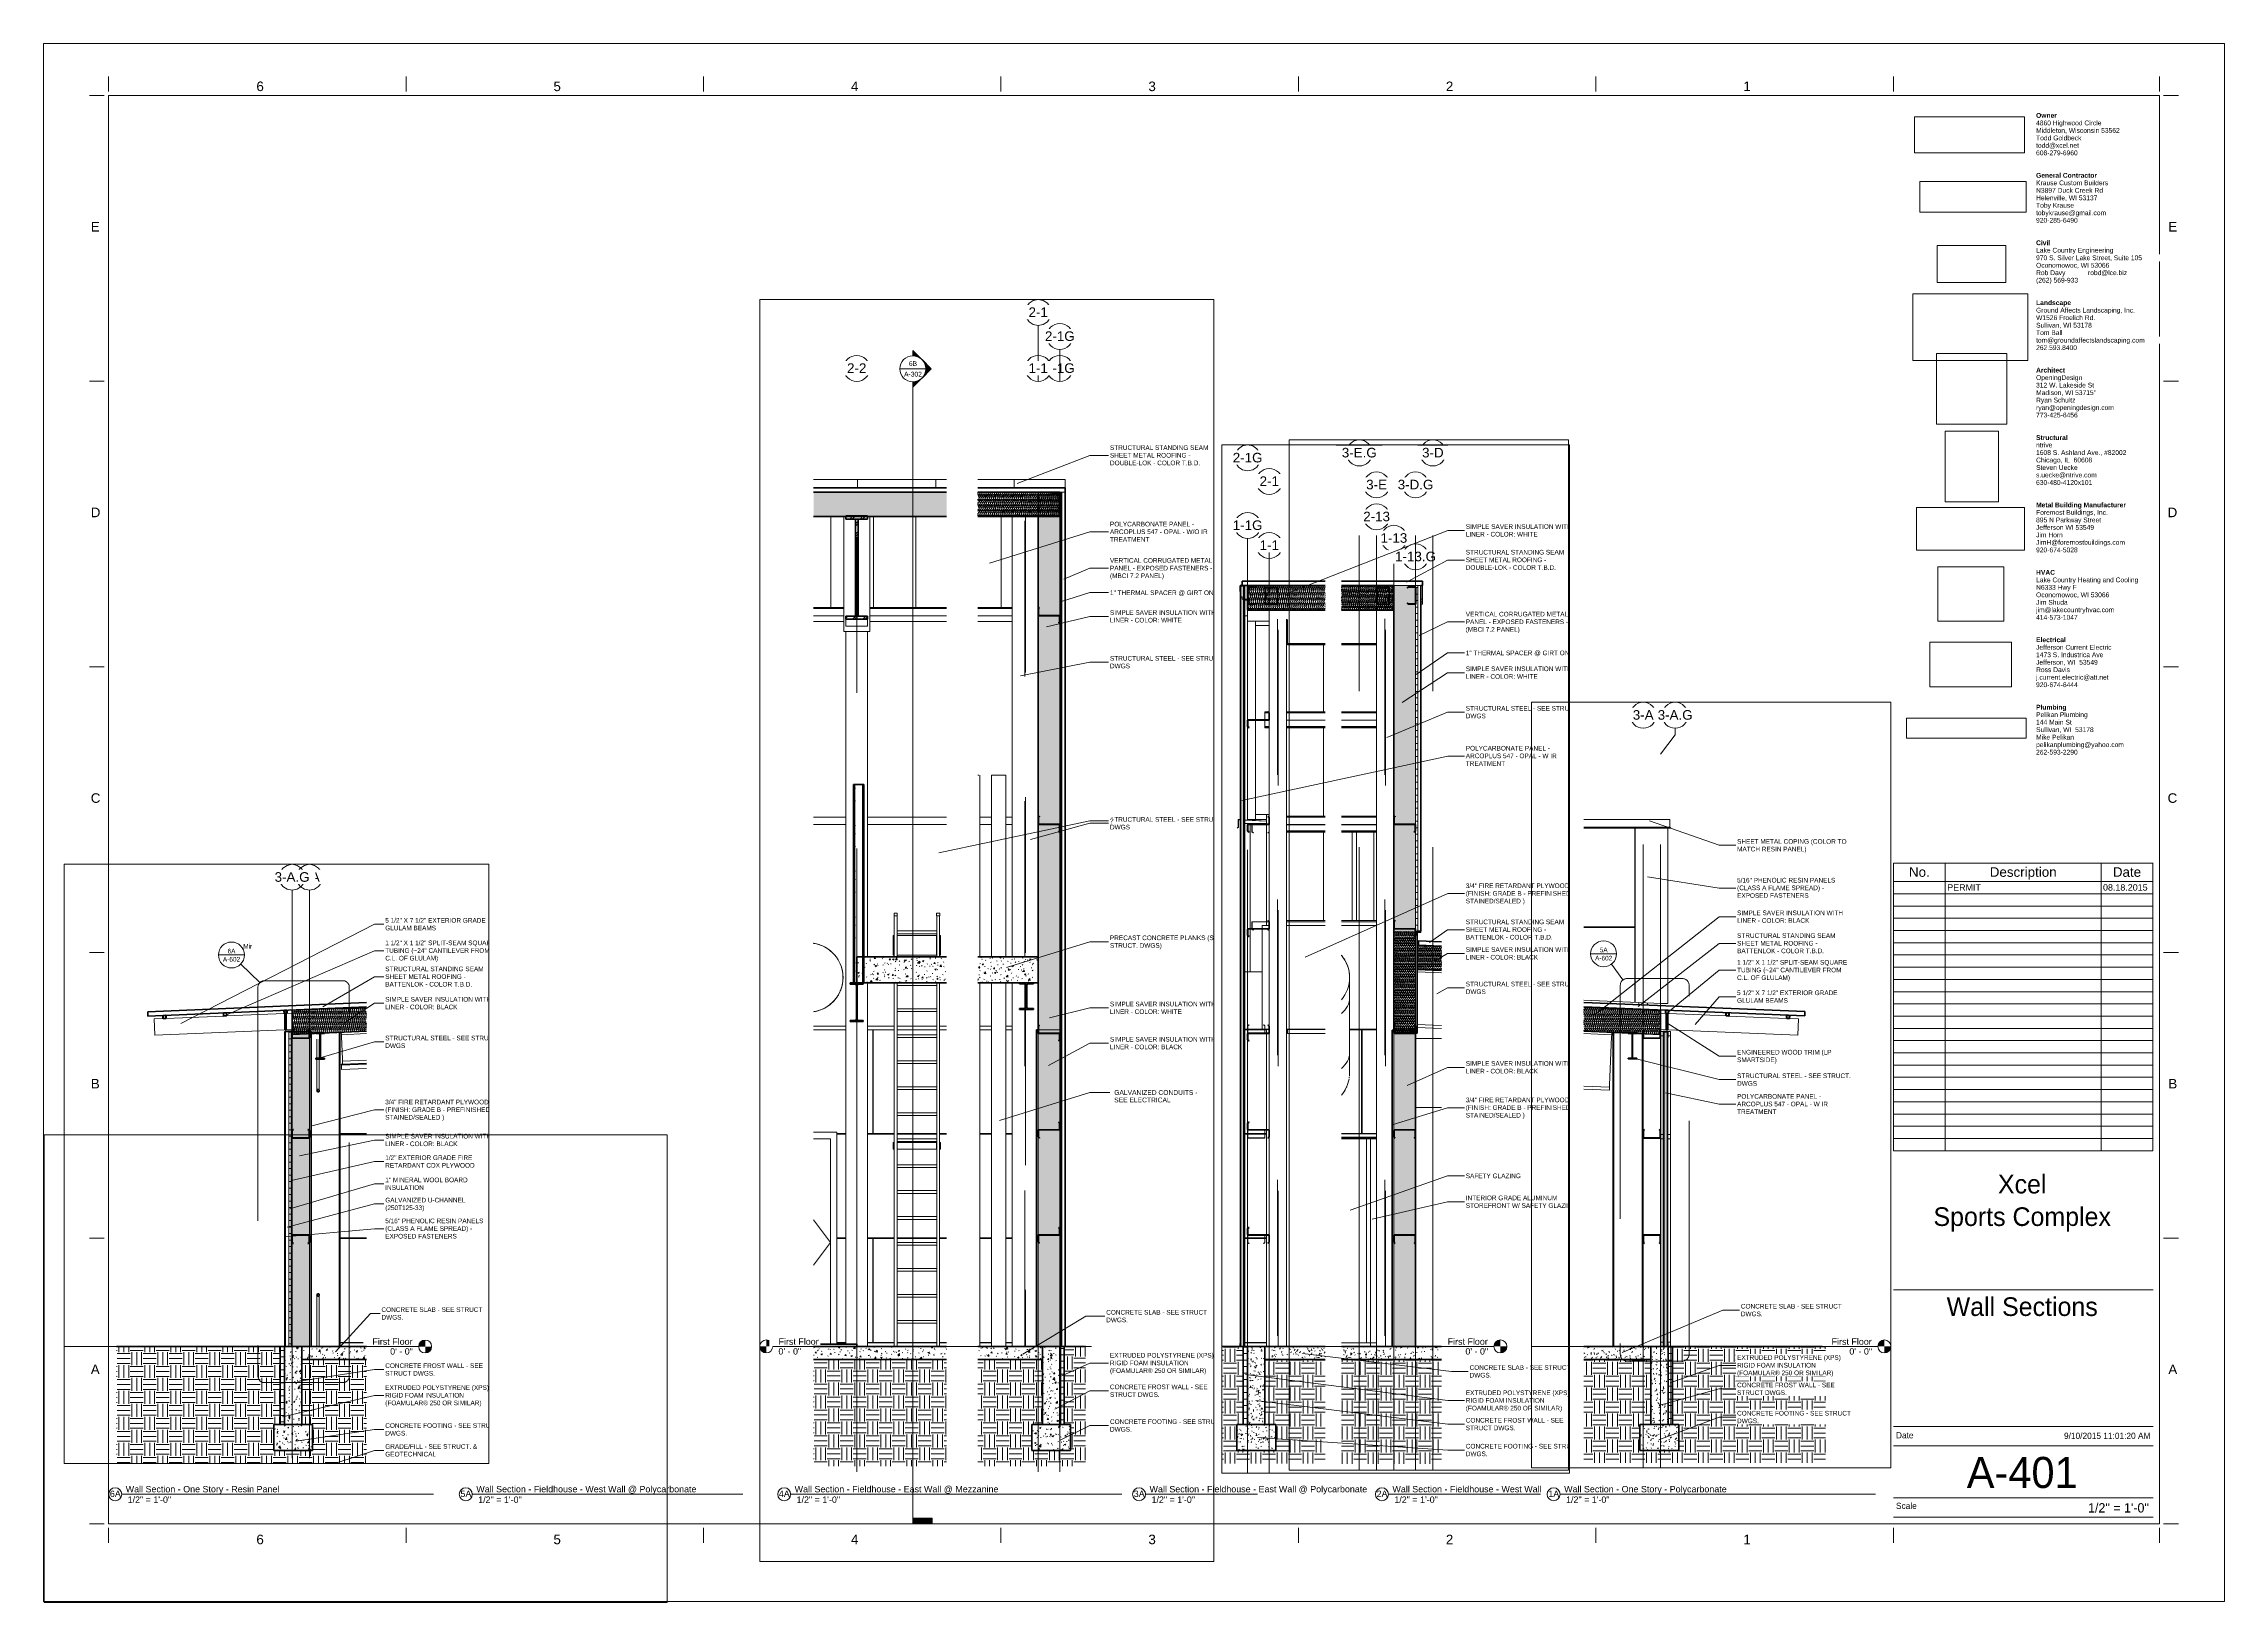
# Paper-space layout 'Layout1' of a CAD drawing. Header units: inches. Extents: x 0 to 42, y 0 to 30.
# The model-space entities are those that its viewports show. They can reach past a viewport. Long polylines and large blocks are cut down to what shows.
import ezdxf

# ---------------------------------------------------------------- set-up
doc = ezdxf.new("R2010")
doc.units = ezdxf.units.IN
doc.header["$MEASUREMENT"] = 0
for name, pattern in [('Dash 1_16_', [0.125, 0.0625, -0.0625]), ('Dash Dot 3_16_', [0.3125, 0.1875, -0.0625, 0, -0.0625]), ('Grid Line 1_2_', [0.875, 0.5, -0.125, 0.125, -0.125]), ('Hidden 1_8_', [0.1875, 0.125, -0.0625])]:
    doc.linetypes.add(name, pattern=pattern)
for name, color, linetype, lineweight in [('A-ANNO-IDEN', 131, 'Continuous', 9), ('A-ANNO-KEYN', 231, 'Continuous', 9), ('A-ANNO-SYMB', 150, 'Continuous', 9), ('A-CLNG', 13, 'Continuous', 18), ('A-CLNG-PATT', 13, 'Continuous', 70), ('A-DETL-THIN', 151, 'Continuous', 9), ('A-DOOR', 31, 'Continuous', 18), ('A-DOOR-FRAM', 31, 'Continuous', 9), ('A-FLOR', 192, 'Continuous', 18), ('A-FLOR-LEVL', 51, 'Continuous', 9), ('A-FLOR-PATT', 8, 'Continuous', 70), ('A-GLAZ-CWMG', 51, 'Continuous', 9), ('A-ROOF', 132, 'Continuous', 18), ('A-ROOF-PATT', 132, 'Continuous', 18), ('A-WALL', 113, 'Continuous', 18), ('A-WALL-PATT', 111, 'Continuous', 70), ('C-TOPO', 7, 'Continuous', 9), ('E-POWR-CNDT', 130, 'Continuous', 9), ('G-ANNO-SCHD', 231, 'Continuous', 9), ('G-ANNO-SYMB', 111, 'Continuous', 9), ('G-ANNO-TEXT', 231, 'Continuous', 9), ('G-ANNO-TTLB', 6, 'Continuous', 9), ('G-ANNO-TTLB-MEDM', 33, 'Continuous', 20), ('G-ANNO-TTLB-THIN', 151, 'Continuous', 9), ('I-WALL', 2, 'Continuous', 18), ('L-SITE-WALL', 31, 'Continuous', 18), ('M-HVAC-DUCT', 70, 'Continuous', 9), ('M-HVAC-DUCT-ANNO', 70, 'Continuous', 9), ('Q-SPCQ', 91, 'Continuous', 9), ('S-BEAM', 12, 'Continuous', 9), ('S-COLS', 52, 'Continuous', 9), ('S-FNDN', 32, 'Continuous', 18), ('S-GRID', 1, 'Continuous', 9), ('S-GRID-IDEN', 1, 'Continuous', 9)]:
    doc.layers.add(name, color=color, linetype=linetype, lineweight=lineweight)
doc.layers.add('G-ANNO-NPLT', color=191, linetype='Continuous', plot=False)
doc.styles.add('Arial', font='arial.ttf', dxfattribs={"height": 2.950599})
doc.styles.add('Arial_1', font='arial.ttf', dxfattribs={"height": 4.425898})
doc.styles.add('Arial_2', font='arial.ttf', dxfattribs={"height": 2.212949})
doc.styles.add('Arial_3', font='arial.ttf', dxfattribs={"height": 0.092206})
doc.styles.add('Arial_4', font='arial.ttf', dxfattribs={"height": 0.184412})
doc.styles.add('Arial_5', font='arial.ttf', dxfattribs={"height": 0.122942})
doc.styles.add('Century Gothic', font='GOTHIC.TTF', dxfattribs={"height": 2.155668})
doc.styles.add('Century Gothic_1', font='GOTHIC.TTF', dxfattribs={"height": 0.119759})
doc.styles.add('Century Gothic_2', font='GOTHIC.TTF', dxfattribs={"height": 0.179639})
doc.styles.add('Century Gothic_3', font='GOTHIC.TTF', dxfattribs={"height": 0.598797})
doc.styles.add('Century Gothic_4', font='GOTHIC.TTF', dxfattribs={"height": 0.359278})
picture_1 = doc.add_image_def('image1.png', size_in_pixel=(1125, 1483))
picture_2 = doc.add_image_def('image2.jpg', size_in_pixel=(477, 79))
picture_3 = doc.add_image_def('image3.png', size_in_pixel=(259, 141))
picture_4 = doc.add_image_def('image4.jpg', size_in_pixel=(150, 124))
picture_5 = doc.add_image_def('image5.jpg', size_in_pixel=(309, 122))
picture_6 = doc.add_image_def('image6.jpg', size_in_pixel=(95, 51))
picture_7 = doc.add_image_def('image7.png', size_in_pixel=(388, 225))
picture_8 = doc.add_image_def('image8.jpg', size_in_pixel=(232, 76))
picture_9 = doc.add_image_def('image9.jpg', size_in_pixel=(900, 259))
picture_10 = doc.add_image_def('image10.jpg', size_in_pixel=(939, 939))
pattern_1 = [(50, (22791.657, 110.131), (6.8859965, -0.602097), [0.72, -7.92]), (355, (22791.657, 110.131), (-1.331756, 7.220547), [0.576, -6.336]), (100.451, (22792.231, 110.081), (5.553629, 6.618191), [0.612, -6.731]), (46.184, (22791.657, 112.051), (10.245642, -1.588925), [1.08, -11.88]), (96.636, (22792.511, 111.918), (8.97244, 9.351518), [0.918, -10.096]), (351.184, (22791.657, 112.051), (8.9732, 9.35123), [0.864, -9.504]), (21, (22792.617, 111.571), (5.730726, -3.865003), [0.72, -7.92]), (326, (22792.617, 111.571), (2.33581, 6.96088), [0.576, -6.336]), (71.451, (22793.095, 111.249), (8.065876, 3.095948), [0.612, -6.731]), (37.5, (22791.657, 110.131), (0.116866, 3.1954784), [0.317, -5.942, 0.317, -6.115, -6.36]), (37.5, (22791.657, 110.131), (0.116866, 3.1954784), [-12.691, 0.317, -6.043]), (7.5, (22791.657, 110.131), (2.52543, 3.7860247), [0.317, -3.35, 0.317, -5.798, -2.424]), (7.5, (22791.657, 110.131), (2.52543, 3.7860247), [-9.782, 0.317, -2.107]), (327.5, (22789.517, 110.131), (5.1243685, -0.2161763), [0.317, -2.083, 0.317, -7.171, -9.936]), (327.5, (22789.517, 110.131), (5.1243685, -0.2161763), [-9.888, 0.317, -9.619]), (317.5, (22788.557, 110.131), (5.598326, 0.96141), [0.317, -2.803, 0.317, -4.656, -7.056]), (317.5, (22788.557, 110.131), (5.598326, 0.96141), [-8.093, 0.317, -6.739])]
pattern_2 = [(0, (22791.657, 110.131), (6, 6), [6, -6]), (0, (22791.657, 112.381), (6, 6), [6, -6]), (0, (22791.657, 114.631), (6, 6), [6, -6]), (90, (22792.407, 115.381), (-6, 6), [6, -6]), (90, (22794.657, 115.381), (-6, 6), [6, -6]), (90, (22796.907, 115.381), (-6, 6), [6, -6])]
pattern_3 = [(90, (-3015.35, 1279.063), (-36.188, 2e-15), [])]
pattern_4 = [(90, (23270.211, 0), (-19.685, 1e-15), [])]
pattern_5 = [(45, (22791.657, 110.131), (-2.3758788, 2.3758788), []), (45, (22791.657, 113.731), (-2.3758788, 2.3758788), [])]
pattern_6 = [(161.57, (22791.777, 110.251), (-0.9603837, -0.00039918), [0, -6.83, 0.758, 0]), (18.43, (22791.537, 110.251), (-0.9603837, 0.00039918), [0, -6.83, 0.758, 0]), (108.43, (22791.777, 110.251), (0.47951018, -2.4005264), [2.276, -5.312]), (71.57, (22791.537, 110.251), (0.47951018, 2.4005264), [2.276, -5.312])]
pattern_7 = [(90, (23071.02, 194.75), (-193, -193), [48, -145]), (180, (23071.02, 194.75), (-2e-14, -193), [96.25, -96.75]), (270, (22974.77, 242.75), (-193, -193), [48, -145]), (180, (23071.02, 242.75), (-2e-14, -193), [96.25, -96.75]), (270, (22974.52, 242.75), (-193, -193), [48, -145]), (180, (22974.52, 242.75), (-2e-14, -193), [96.25, -96.75]), (90, (22878.27, 194.75), (-193, -193), [48, -145]), (180, (22974.52, 194.75), (-2e-14, -193), [96.25, -96.75]), (90, (23023.02, 243), (-193, -193), [48, -145]), (180, (23071.27, 243), (-2e-14, -193), [48.25, -144.75]), (180, (23071.27, 291), (-2e-14, -193), [48.25, -144.75]), (90, (22926.52, 243), (-193, -193), [48, -145]), (180, (23022.77, 243), (-2e-14, -193), [96.25, -96.75]), (270, (23022.77, 291), (-193, -193), [48, -145]), (180, (23022.77, 291), (-2e-14, -193), [96.25, -96.75]), (180, (22926.27, 243), (-2e-14, -193), [48, -145]), (270, (22926.27, 291), (-193, -193), [48, -145]), (180, (22926.27, 291), (-2e-14, -193), [48, -145]), (90, (23071.02, 291.25), (-193, -193), [48, -145]), (180, (23071.02, 291.25), (-2e-14, -193), [96.25, -96.75]), (270, (22974.77, 339.25), (-193, -193), [48, -145]), (180, (23071.02, 339.25), (-2e-14, -193), [96.25, -96.75]), (270, (22974.52, 339.25), (-193, -193), [48, -145]), (180, (22974.52, 339.25), (-2e-14, -193), [96.25, -96.75]), (270, (22878.27, 339.25), (-193, -193), [48, -145]), (180, (22974.52, 291.25), (-2e-14, -193), [96.25, -96.75]), (90, (23023.02, 339.5), (-193, -193), [48, -145]), (180, (23071.27, 339.5), (-2e-14, -193), [48.25, -144.75]), (180, (23071.27, 387.5), (-2e-14, -193), [48.25, -144.75]), (90, (22926.52, 339.5), (-193, -193), [48, -145]), (180, (23022.77, 339.5), (-2e-14, -193), [96.25, -96.75]), (270, (23022.77, 387.5), (-193, -193), [48, -145]), (180, (23022.77, 387.5), (-2e-14, -193), [96.25, -96.75]), (180, (22926.27, 339.5), (-2e-14, -193), [48, -145]), (270, (22926.27, 387.5), (-193, -193), [48, -145]), (180, (22926.27, 387.5), (-2e-14, -193), [48, -145])]
pattern_8 = [(0, (22791.657, 110.131), (0, 3), []), (90, (22791.657, 110.131), (-3, 2e-16), [])]
pattern_9 = [(0, (22791.657, 110.131), (7.68, 1.92), [0.317, -5.443, 0.317, -5.443, -30.72]), (0, (22791.657, 110.131), (7.68, 1.92), [-11.52, 0.317, -11.203, 0.317, -5.443, -13.44]), (0, (22791.657, 110.131), (7.68, 1.92), [-28.8, 0.317, -3.523, 0.317, -9.283]), (120, (22794.537, 111.091), (-5.502769, 5.691075), [0.317, -5.443, 0.317, -5.443, -30.72]), (120, (22794.537, 111.091), (-5.502769, 5.691075), [-11.52, 0.317, -11.203, 0.317, -5.443, -13.44]), (120, (22794.537, 111.091), (-5.502769, 5.691075), [-28.8, 0.317, -3.523, 0.317, -9.283]), (240, (22795.497, 114.931), (-2.177231, -7.611075), [0.317, -5.443, 0.317, -5.443, -30.72]), (240, (22795.497, 114.931), (-2.177231, -7.611075), [-11.52, 0.317, -11.203, 0.317, -5.443, -13.44]), (240, (22795.497, 114.931), (-2.177231, -7.611075), [-28.8, 0.317, -3.523, 0.317, -9.283])]
pattern_10 = [(50, (19339.157, 100.189), (6.885997, -0.602097), [0.72, -7.92]), (355, (19339.157, 100.189), (-1.331756, 7.220547), [0.576, -6.336]), (100.451, (19339.731, 100.139), (5.553629, 6.618191), [0.612, -6.731]), (46.184, (19339.157, 102.109), (10.245642, -1.588925), [1.08, -11.88]), (96.636, (19340.011, 101.977), (8.97244, 9.35152), [0.918, -10.096]), (351.184, (19339.157, 102.109), (8.9732, 9.35123), [0.864, -9.504]), (21, (19340.117, 101.629), (5.730726, -3.865003), [0.72, -7.92]), (326, (19340.117, 101.629), (2.33581, 6.96088), [0.576, -6.336]), (71.451, (19340.595, 101.307), (8.065876, 3.095948), [0.612, -6.731]), (37.5, (19339.157, 100.189), (0.116866, 3.1954784), [0.317, -5.942, 0.317, -6.115, -6.36]), (37.5, (19339.157, 100.189), (0.116866, 3.1954784), [-12.691, 0.317, -6.043]), (7.5, (19339.157, 100.189), (2.52543, 3.7860247), [0.317, -3.35, 0.317, -5.798, -2.424]), (7.5, (19339.157, 100.189), (2.52543, 3.7860247), [-9.782, 0.317, -2.107]), (327.5, (19337.016, 100.189), (5.1243685, -0.2161763), [0.317, -2.083, 0.317, -7.171, -9.936]), (327.5, (19337.016, 100.189), (5.1243685, -0.2161763), [-9.888, 0.317, -9.619]), (317.5, (19336.056, 100.189), (5.598326, 0.96141), [0.317, -2.803, 0.317, -4.656, -7.056]), (317.5, (19336.056, 100.189), (5.598326, 0.96141), [-8.093, 0.317, -6.739])]
pattern_11 = [(45, (19339.157, 100.189), (-2.3758788, 2.3758788), []), (45, (19339.157, 103.789), (-2.3758788, 2.3758788), [])]
pattern_12 = [(0, (19339.157, 100.189), (6, 6), [6, -6]), (0, (19339.157, 102.439), (6, 6), [6, -6]), (0, (19339.157, 104.689), (6, 6), [6, -6]), (90, (19339.907, 105.439), (-6, 6), [6, -6]), (90, (19342.157, 105.439), (-6, 6), [6, -6]), (90, (19344.407, 105.439), (-6, 6), [6, -6])]
pattern_13 = [(0, (19339.157, 100.189), (0, 3), []), (90, (19339.157, 100.189), (-3, 2e-16), [])]
pattern_14 = [(161.57, (19339.277, 100.309), (-0.960383694, -0.00039918), [0, -6.83, 0.758, 0]), (18.43, (19339.037, 100.309), (-0.960383694, 0.00039918), [0, -6.83, 0.758, 0]), (108.43, (19339.277, 100.309), (0.479510182, -2.400526398), [2.276, -5.312]), (71.57, (19339.037, 100.309), (0.479510182, 2.400526398), [2.276, -5.312])]
pattern_15 = [(50, (-67570.043, 101.715), (6.8859965, -0.6020972), [0.72, -7.92]), (355, (-67570.043, 101.715), (-1.3317556, 7.2205465), [0.576, -6.336]), (100.451, (-67569.469, 101.665), (5.55362855, 6.6181912), [0.612, -6.731]), (46.184, (-67570.043, 103.635), (10.2456418, -1.5889251), [1.08, -11.88]), (96.636, (-67569.189, 103.502), (8.9724387, 9.3515184), [0.918, -10.096]), (351.184, (-67570.043, 103.635), (8.9731991, 9.3512304), [0.864, -9.504]), (21, (-67569.083, 103.155), (5.7307257, -3.86500345), [0.72, -7.92]), (326, (-67569.083, 103.155), (2.3358107, 6.9608802), [0.576, -6.336]), (71.451, (-67568.605, 102.833), (8.0658757, 3.0959479), [0.612, -6.731]), (37.5, (-67570.043, 101.715), (0.11686595, 3.19547842), [0.317, -5.942, 0.317, -6.115, -6.36]), (37.5, (-67570.043, 101.715), (0.11686595, 3.19547842), [-12.691, 0.317, -6.043]), (7.5, (-67570.043, 101.715), (2.52543, 3.78602473), [0.317, -3.35, 0.317, -5.798, -2.424]), (7.5, (-67570.043, 101.715), (2.52543, 3.78602473), [-9.782, 0.317, -2.107]), (327.5, (-67572.184, 101.715), (5.12436853, -0.21617625), [0.317, -2.083, 0.317, -7.171, -9.936]), (327.5, (-67572.184, 101.715), (5.12436853, -0.21617625), [-9.888, 0.317, -9.619]), (317.5, (-67573.144, 101.715), (5.5983262, 0.96140978), [0.317, -2.803, 0.317, -4.656, -7.056]), (317.5, (-67573.144, 101.715), (5.5983262, 0.96140978), [-8.093, 0.317, -6.739])]
pattern_16 = [(45, (-67570.043, 101.715), (-2.37587878, 2.37587878), []), (45, (-67570.043, 105.315), (-2.37587878, 2.37587878), [])]
pattern_17 = [(0, (-67766.17, 145.5), (-193, 193), [48, -145]), (90, (-67766.17, 145.5), (-193, 1e-14), [96.25, -96.75]), (180, (-67718.17, 241.75), (-193, 193), [48, -145]), (90, (-67718.17, 145.5), (-193, 1e-14), [96.25, -96.75]), (180, (-67718.17, 242), (-193, 193), [48, -145]), (90, (-67718.17, 242), (-193, 1e-14), [96.25, -96.75]), (0, (-67766.17, 338.25), (-193, 193), [48, -145]), (90, (-67766.17, 242), (-193, 1e-14), [96.25, -96.75]), (0, (-67717.92, 193.5), (-193, 193), [48, -145]), (90, (-67717.92, 145.25), (-193, 1e-14), [48.25, -144.75]), (90, (-67669.92, 145.25), (-193, 1e-14), [48.25, -144.75]), (0, (-67717.92, 290), (-193, 193), [48, -145]), (90, (-67717.92, 193.75), (-193, 1e-14), [96.25, -96.75]), (180, (-67669.92, 193.75), (-193, 193), [48, -145]), (90, (-67669.92, 193.75), (-193, 1e-14), [96.25, -96.75]), (90, (-67717.92, 290.25), (-193, 1e-14), [48, -145]), (180, (-67669.92, 290.25), (-193, 193), [48, -145]), (90, (-67669.92, 290.25), (-193, 1e-14), [48, -145]), (0, (-67669.67, 145.5), (-193, 193), [48, -145]), (90, (-67669.67, 145.5), (-193, 1e-14), [96.25, -96.75]), (180, (-67621.67, 241.75), (-193, 193), [48, -145]), (90, (-67621.67, 145.5), (-193, 1e-14), [96.25, -96.75]), (180, (-67621.67, 242), (-193, 193), [48, -145]), (90, (-67621.67, 242), (-193, 1e-14), [96.25, -96.75]), (180, (-67621.67, 338.25), (-193, 193), [48, -145]), (90, (-67669.67, 242), (-193, 1e-14), [96.25, -96.75]), (0, (-67621.42, 193.5), (-193, 193), [48, -145]), (90, (-67621.42, 145.25), (-193, 1e-14), [48.25, -144.75]), (90, (-67573.42, 145.25), (-193, 1e-14), [48.25, -144.75]), (0, (-67621.42, 290), (-193, 193), [48, -145]), (90, (-67621.42, 193.75), (-193, 1e-14), [96.25, -96.75]), (180, (-67573.42, 193.75), (-193, 193), [48, -145]), (90, (-67573.42, 193.75), (-193, 1e-14), [96.25, -96.75]), (90, (-67621.42, 290.25), (-193, 1e-14), [48, -145]), (180, (-67573.42, 290.25), (-193, 193), [48, -145]), (90, (-67573.42, 290.25), (-193, 1e-14), [48, -145])]
pattern_18 = [(45, (-69255.613, 101.715), (-2.37587878, 2.37587878), []), (45, (-69255.613, 105.315), (-2.37587878, 2.37587878), [])]
pattern_19 = [(90, (-71509.9, -1108), (-193, -193), [48, -145]), (180, (-71509.9, -1108), (-2e-14, -193), [96.25, -96.75]), (270, (-71606.15, -1060), (-193, -193), [48, -145]), (180, (-71509.9, -1060), (-2e-14, -193), [96.25, -96.75]), (270, (-71606.4, -1060), (-193, -193), [48, -145]), (180, (-71606.4, -1060), (-2e-14, -193), [96.25, -96.75]), (90, (-71702.65, -1108), (-193, -193), [48, -145]), (180, (-71606.4, -1108), (-2e-14, -193), [96.25, -96.75]), (90, (-71557.9, -1059.75), (-193, -193), [48, -145]), (180, (-71509.65, -1059.75), (-2e-14, -193), [48.25, -144.75]), (180, (-71509.65, -1011.75), (-2e-14, -193), [48.25, -144.75]), (90, (-71654.4, -1059.75), (-193, -193), [48, -145]), (180, (-71558.15, -1059.75), (-2e-14, -193), [96.25, -96.75]), (270, (-71558.15, -1011.75), (-193, -193), [48, -145]), (180, (-71558.15, -1011.75), (-2e-14, -193), [96.25, -96.75]), (180, (-71654.65, -1059.75), (-2e-14, -193), [48, -145]), (270, (-71654.65, -1011.75), (-193, -193), [48, -145]), (180, (-71654.65, -1011.75), (-2e-14, -193), [48, -145]), (90, (-71509.9, -1011.5), (-193, -193), [48, -145]), (180, (-71509.9, -1011.5), (-2e-14, -193), [96.25, -96.75]), (270, (-71606.15, -963.5), (-193, -193), [48, -145]), (180, (-71509.9, -963.5), (-2e-14, -193), [96.25, -96.75]), (270, (-71606.4, -963.5), (-193, -193), [48, -145]), (180, (-71606.4, -963.5), (-2e-14, -193), [96.25, -96.75]), (270, (-71702.65, -963.5), (-193, -193), [48, -145]), (180, (-71606.4, -1011.5), (-2e-14, -193), [96.25, -96.75]), (90, (-71557.9, -963.25), (-193, -193), [48, -145]), (180, (-71509.65, -963.25), (-2e-14, -193), [48.25, -144.75]), (180, (-71509.65, -915.25), (-2e-14, -193), [48.25, -144.75]), (90, (-71654.4, -963.25), (-193, -193), [48, -145]), (180, (-71558.15, -963.25), (-2e-14, -193), [96.25, -96.75]), (270, (-71558.15, -915.25), (-193, -193), [48, -145]), (180, (-71558.15, -915.25), (-2e-14, -193), [96.25, -96.75]), (180, (-71654.65, -963.25), (-2e-14, -193), [48, -145]), (270, (-71654.65, -915.25), (-193, -193), [48, -145]), (180, (-71654.65, -915.25), (-2e-14, -193), [48, -145])]
pattern_20 = [(161.57, (-69255.493, 101.835), (-0.9603836945, -0.0003991792), [0, -6.83, 0.758, 0]), (18.43, (-69255.733, 101.835), (-0.9603836945, 0.0003991792), [0, -6.83, 0.758, 0]), (108.43, (-69255.493, 101.835), (0.4795101816, -2.4005263976), [2.276, -5.312]), (71.57, (-69255.733, 101.835), (0.4795101816, 2.4005263976), [2.276, -5.312])]
pattern_21 = [(50, (-76297.508, 101.715), (6.8859965, -0.6020972), [0.72, -7.92]), (355, (-76297.508, 101.715), (-1.3317556, 7.2205465), [0.576, -6.336]), (100.451, (-76296.934, 101.665), (5.55362855, 6.6181912), [0.612, -6.731]), (46.184, (-76297.508, 103.635), (10.2456418, -1.5889251), [1.08, -11.88]), (96.636, (-76296.654, 103.502), (8.9724387, 9.3515184), [0.918, -10.096]), (351.184, (-76297.508, 103.635), (8.9731991, 9.3512304), [0.864, -9.504]), (21, (-76296.548, 103.155), (5.7307257, -3.86500345), [0.72, -7.92]), (326, (-76296.548, 103.155), (2.3358107, 6.9608802), [0.576, -6.336]), (71.451, (-76296.07, 102.833), (8.06587574, 3.0959479), [0.612, -6.731]), (37.5, (-76297.508, 101.715), (0.11686595, 3.19547842), [0.317, -5.942, 0.317, -6.115, -6.36]), (37.5, (-76297.508, 101.715), (0.11686595, 3.19547842), [-12.691, 0.317, -6.043]), (7.5, (-76297.508, 101.715), (2.52543001, 3.78602473), [0.317, -3.35, 0.317, -5.798, -2.424]), (7.5, (-76297.508, 101.715), (2.52543001, 3.78602473), [-9.782, 0.317, -2.107]), (327.5, (-76299.649, 101.715), (5.12436853, -0.21617625), [0.317, -2.083, 0.317, -7.171, -9.936]), (327.5, (-76299.649, 101.715), (5.12436853, -0.21617625), [-9.888, 0.317, -9.619]), (317.5, (-76300.609, 101.715), (5.5983262, 0.96140978), [0.317, -2.803, 0.317, -4.656, -7.056]), (317.5, (-76300.609, 101.715), (5.5983262, 0.96140978), [-8.093, 0.317, -6.739])]
pattern_22 = [(90, (-75108.54, -1108), (-193, -193), [48, -145]), (180, (-75108.54, -1108), (-2e-14, -193), [96.25, -96.75]), (270, (-75204.8, -1060), (-193, -193), [48, -145]), (180, (-75108.54, -1060), (-2e-14, -193), [96.25, -96.75]), (270, (-75205.04, -1060), (-193, -193), [48, -145]), (180, (-75205.04, -1060), (-2e-14, -193), [96.25, -96.75]), (90, (-75301.3, -1108), (-193, -193), [48, -145]), (180, (-75205.04, -1108), (-2e-14, -193), [96.25, -96.75]), (90, (-75156.54, -1059.75), (-193, -193), [48, -145]), (180, (-75108.3, -1059.75), (-2e-14, -193), [48.25, -144.75]), (180, (-75108.3, -1011.75), (-2e-14, -193), [48.25, -144.75]), (90, (-75253.04, -1059.75), (-193, -193), [48, -145]), (180, (-75156.8, -1059.75), (-2e-14, -193), [96.25, -96.75]), (270, (-75156.8, -1011.75), (-193, -193), [48, -145]), (180, (-75156.8, -1011.75), (-2e-14, -193), [96.25, -96.75]), (180, (-75253.3, -1059.75), (-2e-14, -193), [48, -145]), (270, (-75253.3, -1011.75), (-193, -193), [48, -145]), (180, (-75253.3, -1011.75), (-2e-14, -193), [48, -145]), (90, (-75108.54, -1011.5), (-193, -193), [48, -145]), (180, (-75108.54, -1011.5), (-2e-14, -193), [96.25, -96.75]), (270, (-75204.8, -963.5), (-193, -193), [48, -145]), (180, (-75108.54, -963.5), (-2e-14, -193), [96.25, -96.75]), (270, (-75205.04, -963.5), (-193, -193), [48, -145]), (180, (-75205.04, -963.5), (-2e-14, -193), [96.25, -96.75]), (270, (-75301.3, -963.5), (-193, -193), [48, -145]), (180, (-75205.04, -1011.5), (-2e-14, -193), [96.25, -96.75]), (90, (-75156.54, -963.25), (-193, -193), [48, -145]), (180, (-75108.3, -963.25), (-2e-14, -193), [48.25, -144.75]), (180, (-75108.3, -915.25), (-2e-14, -193), [48.25, -144.75]), (90, (-75253.04, -963.25), (-193, -193), [48, -145]), (180, (-75156.8, -963.25), (-2e-14, -193), [96.25, -96.75]), (270, (-75156.8, -915.25), (-193, -193), [48, -145]), (180, (-75156.8, -915.25), (-2e-14, -193), [96.25, -96.75]), (180, (-75253.3, -963.25), (-2e-14, -193), [48, -145]), (270, (-75253.3, -915.25), (-193, -193), [48, -145]), (180, (-75253.3, -915.25), (-2e-14, -193), [48, -145])]
pattern_23 = [(45, (-76297.508, 101.715), (-2.37587878, 2.37587878), []), (45, (-76297.508, 105.315), (-2.37587878, 2.37587878), [])]

# ---------------------------------------------------------------- blocks, each defined once
blk = doc.blocks.new('XCEL - E1 30 x 42 Horizontal - E1 30x42 Horizontal-11829-Wall Sections')
at = {"layer": 'G-ANNO-TTLB-MEDM'}
for p, q in [((1.159, 29.014), (0.872, 29.014)), ((1.24, 29.094), (1.24, 29.381)), ((1.24, 29.014), (1.24, 1.514)), ((40.74, 29.014), (1.24, 29.014)), ((6.969, 29.094), (6.969, 29.381)), ((12.698, 29.094), (12.698, 29.381)), ((18.427, 29.094), (18.427, 29.381)), ((24.156, 29.094), (24.156, 29.381)), ((29.885, 29.094), (29.885, 29.381)), ((35.615, 29.094), (35.615, 29.381)), ((40.74, 29.094), (40.74, 29.381)), ((40.74, 29.014), (40.74, 1.514)), ((40.82, 29.014), (41.108, 29.014)), ((1.159, 23.514), (0.872, 23.514)), ((40.82, 23.514), (41.108, 23.514)), ((1.159, 18.014), (0.872, 18.014)), ((40.82, 18.014), (41.108, 18.014)), ((40.615, 14.233), (35.615, 14.233)), ((1.159, 12.514), (0.872, 12.514)), ((40.82, 12.514), (41.108, 12.514)), ((1.159, 7.014), (0.872, 7.014)), ((40.82, 7.014), (41.108, 7.014)), ((35.615, 6.02), (40.615, 6.02)), ((1.159, 1.514), (0.872, 1.514)), ((1.24, 1.514), (40.74, 1.514)), ((1.24, 1.433), (1.24, 1.146)), ((6.969, 1.433), (6.969, 1.146)), ((12.698, 1.433), (12.698, 1.146)), ((18.427, 1.433), (18.427, 1.146)), ((24.156, 1.433), (24.156, 1.146)), ((29.885, 1.433), (29.885, 1.146)), ((40.615, 1.639), (35.615, 1.639)), ((35.615, 1.433), (35.615, 1.146)), ((40.74, 1.433), (40.74, 1.146)), ((40.82, 1.514), (41.108, 1.514))]:
    blk.add_line(p, q, dxfattribs=at)
at = {"layer": 'G-ANNO-TTLB-THIN'}
for p, q in [((-0.01, 30.014), (41.99, 30.014)), ((-0.01, 0.014), (-0.01, 30.014)), ((41.99, 0.014), (41.99, 30.014)), ((35.615, 3.389), (40.615, 3.389)), ((35.615, 3.014), (40.615, 3.014)), ((35.615, 2.014), (40.615, 2.014)), ((-0.01, 0.014), (41.99, 0.014))]:
    blk.add_line(p, q, dxfattribs=at)
at = {"layer": 'G-ANNO-TTLB', "char_height": 0.09221, "attachment_point": 1, "line_spacing_factor": 0.938532, "style": 'Arial_3', "bg_fill": 3, "box_fill_scale": 1.25, "bg_fill_color": 0, "bg_fill_transparency": 0}
for s, insert, width in [('\\fArial|b1|i0|c0|p34|;Civil', (38.363, 26.225), 0.28768), ('\\fArial|b1|i0|c0|p34|;Structural', (38.363, 22.475), 0.64856), ('\\fArial|b1|i0|c0|p34|;HVAC', (38.363, 19.879), 0.41876), ('\\fArial|b1|i0|c0|p34|;Electrical', (38.363, 18.581), 0.61622)]:
    blk.add_mtext(s, dxfattribs=dict(at, insert=insert, width=width))
at = {"layer": 'G-ANNO-TTLB'}
image = blk.add_image(picture_8, insert=(36.024, 27.911), size_in_units=(2.118, 0.694), dxfattribs=at)
image.dxf.flags = 7
image = blk.add_image(picture_9, insert=(36.126, 26.77), size_in_units=(2.048, 0.589), dxfattribs=at)
image.dxf.flags = 7
image = blk.add_image(picture_6, insert=(36.46, 25.417), size_in_units=(1.319, 0.708), dxfattribs=at)
image.dxf.flags = 7
image = blk.add_image(picture_7, insert=(35.988, 23.91), size_in_units=(2.218, 1.286), dxfattribs=at)
image.dxf.flags = 7
image = blk.add_image(picture_10, insert=(36.444, 22.689), size_in_units=(1.358, 1.358), dxfattribs=at)
image.dxf.flags = 7
image = blk.add_image(picture_1, insert=(36.612, 21.192), size_in_units=(1.03, 1.357), dxfattribs=at)
image.dxf.flags = 7
image = blk.add_image(picture_5, insert=(36.062, 20.262), size_in_units=(2.078, 0.821), dxfattribs=at)
image.dxf.flags = 7
image = blk.add_image(picture_4, insert=(36.474, 18.891), size_in_units=(1.268, 1.049), dxfattribs=at)
image.dxf.flags = 7
image = blk.add_image(picture_3, insert=(36.315, 17.631), size_in_units=(1.574, 0.857), dxfattribs=at)
image.dxf.flags = 7
image = blk.add_image(picture_2, insert=(35.866, 16.643), size_in_units=(2.303, 0.381), dxfattribs=at)
image.dxf.flags = 7
at = {"layer": 'G-ANNO-TTLB', "bg_fill": 3, "box_fill_scale": 1.25, "bg_fill_color": 0, "bg_fill_transparency": 0}
for s, insert, char_height, width, attachment_point, line_spacing_factor, style in [('6', (4.088, 29.283), 0.184, 0.171, 1, 0.938532, 'Arial_4'), ('5', (9.809, 29.283), 0.184, 0.171, 1, 0.938532, 'Arial_4'), ('4', (15.538, 29.283), 0.184, 0.171, 1, 0.938532, 'Arial_4'), ('3', (21.267, 29.283), 0.184, 0.171, 1, 0.938532, 'Arial_4'), ('2', (26.996, 29.283), 0.184, 0.171, 1, 0.938532, 'Arial_4'), ('1', (32.725, 29.283), 0.184, 0.171, 1, 0.938532, 'Arial_4'), ('\\fArial|b1|i0|c0|p34|;Owner', (38.363, 28.677), 0.09221, 0.44259, 1, 0.938532, 'Arial_3'), ('\\fArial|b1|i0|c0|p34|;General Contractor', (38.363, 27.523), 0.09221, 1.28521, 1, 0.938532, 'Arial_3'), ('E', (0.898, 26.579), 0.184, 0.20475, 1, 0.938532, 'Arial_4'), ('E', (41.082, 26.579), 0.184, 0.20475, 3, 0.938532, 'Arial_4'), ('Lake Country Engineering', (38.363, 26.081), 0.09221, 1.74142, 1, 0.938532, 'Arial_3'), ('\\fArial|b1|i0|c0|p34|;Landscape', (38.363, 25.071), 0.09221, 0.73708, 1, 0.938532, 'Arial_3'), ('\\fArial|b1|i0|c0|p34|;Architect', (38.363, 23.773), 0.09221, 0.59069, 1, 0.938532, 'Arial_3'), ('ntrive', (38.363, 22.331), 0.0922, 0.37109, 1, 0.938532, 'Arial_3'), ('D', (0.898, 21.079), 0.184, 0.2205, 1, 0.938532, 'Arial_4'), ('\\fArial|b1|i0|c0|p34|;Metal Building Manufacturer', (38.363, 21.177), 0.09221, 1.8793, 1, 0.938532, 'Arial_3'), ('D', (41.082, 21.079), 0.184, 0.2205, 3, 0.938532, 'Arial_4'), ('Lake Country Heating and Cooling', (38.363, 19.734), 0.09221, 2.30317, 1, 0.938532, 'Arial_3'), ('Jefferson Current Electric', (38.363, 18.436), 0.09221, 1.71418, 1, 0.938532, 'Arial_3'), ('\\fArial|b1|i0|c0|p34|;Plumbing', (38.363, 17.283), 0.09221, 0.62814, 1, 0.938532, 'Arial_3'), ('C', (0.898, 15.579), 0.184, 0.2205, 1, 0.938532, 'Arial_4'), ('C', (41.082, 15.579), 0.184, 0.2205, 3, 0.938532, 'Arial_4'), ('B', (0.898, 10.079), 0.184, 0.20475, 1, 0.938532, 'Arial_4'), ('B', (41.082, 10.079), 0.184, 0.20475, 3, 0.938532, 'Arial_4'), ('A', (0.898, 4.579), 0.184, 0.20475, 1, 0.938532, 'Arial_4'), ('A', (41.082, 4.579), 0.184, 0.20475, 3, 0.938532, 'Arial_4'), ('Date', (35.665, 3.278), 0.1198, 0.4725, 1, 0.984117, 'Century Gothic_1'), ('Scale', (35.665, 1.919), 0.1198, 0.5265, 1, 0.984117, 'Century Gothic_1'), ('6', (4.088, 1.304), 0.184, 0.171, 1, 0.938532, 'Arial_4'), ('5', (9.809, 1.304), 0.184, 0.171, 1, 0.938532, 'Arial_4'), ('4', (15.538, 1.304), 0.184, 0.171, 1, 0.938532, 'Arial_4'), ('3', (21.267, 1.304), 0.184, 0.171, 1, 0.938532, 'Arial_4'), ('2', (26.996, 1.304), 0.184, 0.171, 1, 0.938532, 'Arial_4'), ('1', (32.725, 1.304), 0.184, 0.171, 1, 0.938532, 'Arial_4')]:
    blk.add_mtext(s, dxfattribs=dict(at, insert=insert, char_height=char_height, width=width, attachment_point=attachment_point, line_spacing_factor=line_spacing_factor, style=style))
at = {"layer": 'G-ANNO-TTLB', "char_height": 0.09221, "attachment_point": 1, "line_spacing_factor": 0.938532, "style": 'Arial_3', "bg_fill": 3, "box_fill_scale": 1.25, "bg_fill_color": 0, "bg_fill_transparency": 0}
for s, insert, width in [('4860 Highwood Circle', (38.363, 28.533), 1.47416), ('Krause Custom Builders', (38.363, 27.379), 1.63077), ('970 S. Silver Lake Street, Suite 105', (38.363, 25.936), 2.39509), ('Ground Affects Landscaping, Inc.', (38.363, 24.927), 2.24019), ('OpeningDesign', (38.363, 23.629), 1.03838), ('1608 S. Ashland Ave., #82002', (38.363, 22.186), 2.03762), ('Foremost Buildings, Inc.', (38.363, 21.033), 1.62396), ('N6333 Hwy F', (38.363, 19.59), 0.90901), ('1473 S. Industrica Ave', (38.363, 18.292), 1.52183), ('Pelikan Plumbing', (38.363, 17.138), 1.16605)]:
    blk.add_mtext(s, dxfattribs=dict(at, insert=insert, width=width))
for s, insert, width in [('Middleton, Wisconsin 53562', (38.363, 28.388), 1.89633), ('N3897 Duck Creek Rd', (38.363, 27.234), 1.51161), ('Oconomowoc, WI 53066', (38.363, 25.792), 1.65971), ('W1526 Froelich Rd.', (38.363, 24.783), 1.34309), ('312 W. Lakeside St', (38.363, 23.484), 1.31926), ('Chicago, IL  60608', (38.363, 22.042), 1.26649), ('895 N Parkway Street', (38.363, 20.888), 1.46565), ('Oconomowoc, WI 53066', (38.363, 19.446), 1.65971), ('Jefferson, WI  53549', (38.363, 18.148), 1.40778), ('144 Main St', (38.363, 16.994), 0.80347)]:
    blk.add_mtext(s, dxfattribs=dict(at, insert=insert, width=width))
at = {"layer": 'G-ANNO-TTLB', "attachment_point": 1, "line_spacing_factor": 0.938532, "style": 'Arial_3', "bg_fill": 3, "box_fill_scale": 1.25, "bg_fill_color": 0, "bg_fill_transparency": 0}
for s, insert, char_height, width in [('Todd Goldbeck', (38.363, 28.244), 0.09221, 1.02306), ('Helenville, WI 53137', (38.363, 27.09), 0.09221, 1.39416), ('Rob Davy', (38.363, 25.648), 0.0922, 0.66048), ('robd@lce.biz', (39.363, 25.648), 0.09221, 0.88178), ('Sullivan, WI 53178', (38.363, 24.638), 0.09221, 1.26819), ('Madison, WI 53715"', (38.363, 23.34), 0.09221, 1.36181), ('Steven Uecke', (38.363, 21.898), 0.09221, 0.94135), ('Jefferson WI 53549', (38.363, 20.744), 0.09221, 1.32266), ('Jim Shuda', (38.363, 19.302), 0.0922, 0.71325), ('Ross Davis', (38.363, 18.004), 0.0922, 0.76772), ('Sullivan, WI  53178', (38.363, 16.85), 0.09221, 1.31075)]:
    blk.add_mtext(s, dxfattribs=dict(at, insert=insert, char_height=char_height, width=width))
for s, insert, char_height, width in [('todd@xcel.net', (38.363, 28.1), 0.09221, 0.96859), ('Toby Krause', (38.363, 26.946), 0.09221, 0.85284), ('(262) 569-933', (38.363, 25.504), 0.09221, 0.94646), ('Tom Ball', (38.363, 24.494), 0.0922, 0.59579), ('Ryan Schultz', (38.363, 23.196), 0.09221, 0.88518), ('s.uecke@ntrive.com', (38.363, 21.754), 0.09221, 1.37543), ('Jim Horn', (38.363, 20.6), 0.0922, 0.60601), ('jim@lakecountryhvac.com', (38.363, 19.158), 0.09221, 1.76695), ('j.current.electric@att.net', (38.363, 17.859), 0.09221, 1.64609), ('Mike Pelikan', (38.363, 16.706), 0.09221, 0.85624)]:
    blk.add_mtext(s, dxfattribs=dict(at, insert=insert, char_height=char_height, width=width))
at = {"layer": 'G-ANNO-TTLB', "char_height": 0.09221, "attachment_point": 1, "line_spacing_factor": 0.938532, "style": 'Arial_3', "bg_fill": 3, "box_fill_scale": 1.25, "bg_fill_color": 0, "bg_fill_transparency": 0}
for s, insert, width in [('608-279-6960', (38.363, 27.956), 0.93625), ('tobykrause@gmail.com', (38.363, 26.802), 1.57971), ('tom@groundaffectslandscaping.com', (38.363, 24.35), 2.45808), ('ryan@openingdesign.com', (38.363, 23.052), 1.75163), ('630-480-4120x101', (38.363, 21.609), 1.26308), ('JimH@foremostbuildings.com', (38.363, 20.456), 2.01378), ('414-573-1047', (38.363, 19.013), 0.93625), ('920-674-6444', (38.363, 17.715), 0.93625), ('pelikanplumbing@yahoo.com', (38.363, 16.561), 1.97804)]:
    blk.add_mtext(s, dxfattribs=dict(at, insert=insert, width=width))
for s, insert, width in [('920-285-6490', (38.363, 26.658), 0.93625), ('262.593.8400', (38.363, 24.206), 0.91923), ('773-425-6456', (38.363, 22.908), 0.93625), ('920-674-5028', (38.363, 20.311), 0.93625), ('262-593-2290', (38.363, 16.417), 0.93625)]:
    blk.add_mtext(s, dxfattribs=dict(at, insert=insert, width=width))
blk = doc.blocks.new('Viewport - View Title-1830-Wall Sections')
at = {"layer": 'G-ANNO-TTLB'}
for start, end in [(0, 180), (180, 360)]:
    blk.add_arc((-0.125, 0), 0.125, start, end, dxfattribs=at)
blk = doc.blocks.new('Struct_Xcel_Sports Complex_rvt-2-Wall Section - Fieldhouse - East Wall _ Mezzanine')
at = {"layer": 'A-FLOR-PATT', "lineweight": 9}
h = blk.add_hatch(dxfattribs=at)
h.set_pattern_fill('FP_14', style=0, pattern_type=2)
h.set_pattern_definition(pattern_1)
edge = h.paths.add_edge_path(flags=0)
edge.add_line((26022.403, 0), (25960.911, 0))
edge.add_line((25960.911, 0), (25960.911, -6))
edge.add_line((25960.911, -6), (25991.657, -6))
edge.add_line((25991.657, -6), (26022.403, -6))
h = blk.add_hatch(dxfattribs=at)
h.set_pattern_fill('FP_14', style=0, pattern_type=2)
h.set_pattern_definition(pattern_1)
h.paths.add_polyline_path([(26049.242, -6), (26066.765, -6), (26066.765, 0), (26036.793, 0), (26036.793, -6)], flags=0)
at = {"layer": 'A-WALL-PATT', "lineweight": 9}
h = blk.add_hatch(dxfattribs=at)
h.set_pattern_fill('FP_14', style=0, pattern_type=2)
h.set_pattern_definition(pattern_1)
h.paths.add_polyline_path([(26074.765, -36), (26074.765, 0), (26066.765, 0), (26066.765, -36)], flags=0)
at = {"layer": 'S-FNDN', "lineweight": 9}
h = blk.add_hatch(dxfattribs=at)
h.set_pattern_fill('FP_14', color=256, style=0, pattern_type=2)
h.set_pattern_definition(pattern_1)
h.paths.add_polyline_path([(26079.765, -48), (26079.765, -36), (26061.765, -36), (26061.765, -48)], flags=0)
at = {"layer": 'A-FLOR', "color": 250, "lineweight": 70}
for p, q in [((26022.403, 0), (25960.91, 0)), ((26066.765, 0), (26036.793, 0)), ((26066.765, -6), (26066.765, 0)), ((25960.91, -6), (26022.403, -6)), ((26036.793, -6), (26066.765, -6))]:
    blk.add_line(p, q, dxfattribs=at)
at = {"layer": 'L-SITE-WALL', "color": 250, "lineweight": 70}
for p, q in [((26066.765, 0), (26066.765, -36)), ((26074.765, 0), (26066.765, 0)), ((26074.765, -36), (26074.765, 0)), ((26066.765, -36), (26074.765, -36))]:
    blk.add_line(p, q, dxfattribs=at)
at = {"layer": 'S-FNDN', "color": 250, "lineweight": 70}
for p, q in [((26079.765, -36), (26061.765, -36)), ((26061.765, -36), (26061.765, -48)), ((26079.765, -48), (26079.765, -36)), ((26061.765, -48), (26079.765, -48))]:
    blk.add_line(p, q, dxfattribs=at)
blk = doc.blocks.new('W-Wide Flange - W12X26-1530486-Wall Section - Fieldhouse - East Wall _ Mezzanine')
at = {"layer": 'S-BEAM'}
h = blk.add_hatch(dxfattribs=at)
h.set_pattern_fill('FP_15', color=256, style=0, pattern_type=2)
h.set_pattern_definition(pattern_5)
h.paths.add_polyline_path([(26056.146, 155.781), (26062.634, 155.781), (26062.634, 156.16), (26060.189, 156.16), (26059.927, 156.212), (26059.706, 156.36), (26059.557, 156.582), (26059.505, 156.844), (26059.505, 166.937), (26059.557, 167.199), (26059.706, 167.421), (26059.927, 167.569), (26060.189, 167.621), (26062.634, 167.621), (26062.634, 168), (26056.146, 168), (26056.146, 167.621), (26058.591, 167.621), (26058.853, 167.569), (26059.075, 167.421), (26059.223, 167.199), (26059.275, 166.937), (26059.275, 156.844), (26059.223, 156.582), (26059.075, 156.36), (26058.853, 156.212), (26058.591, 156.16), (26056.146, 156.16)], flags=0)
at = {"layer": 'S-BEAM', "lineweight": 50}
for p, q in [((26062.634, 168), (26056.146, 168)), ((26056.146, 168), (26056.146, 167.621)), ((26056.146, 167.621), (26058.591, 167.621)), ((26060.189, 167.621), (26062.634, 167.621)), ((26062.634, 167.621), (26062.634, 168)), ((26059.275, 166.937), (26059.275, 156.844)), ((26059.505, 156.844), (26059.505, 166.937)), ((26058.591, 156.16), (26056.146, 156.16)), ((26056.146, 156.16), (26056.146, 155.781)), ((26056.146, 155.781), (26062.634, 155.781)), ((26062.634, 156.16), (26060.189, 156.16)), ((26062.634, 155.781), (26062.634, 156.16))]:
    blk.add_line(p, q, dxfattribs=at)
for centre, start, end in [((26058.591, 166.937), 0, 90), ((26060.189, 166.937), 90, 180), ((26058.591, 156.844), 270, 0), ((26060.189, 156.844), 180, 270)]:
    blk.add_arc(centre, 0.684, start, end, dxfattribs=at)
blk = doc.blocks.new('Girt_Z - 10_D-1516133-Wall Section - Fieldhouse - East Wall _ Mezzanine')
at = {"layer": 'S-BEAM'}
for p, q in [((26037.803, 148.063), (26043.178, 148.063)), ((26049.803, 148.063), (26052.765, 148.063))]:
    blk.add_line(p, q, dxfattribs=at)
blk = doc.blocks.new('Girt_Z - 10_D-1223956-Wall Section - Fieldhouse - East Wall _ Mezzanine')
at = {"layer": 'S-BEAM'}
for p, q in [((26037.803, 244.563), (26043.178, 244.563)), ((26049.803, 244.563), (26052.765, 244.563)), ((26037.803, 241.188), (26043.178, 241.188)), ((26049.803, 241.188), (26052.765, 241.188))]:
    blk.add_line(p, q, dxfattribs=at)
blk = doc.blocks.new('Girt_Z - 10_D-V2-Wall Section - Fieldhouse - East Wall _ Mezzanine')
at = {"layer": 'S-BEAM'}
for p, q in [((26036.793, 341.545), (26052.765, 341.545)), ((26036.793, 341.063), (26052.765, 341.063)), ((26036.793, 337.688), (26052.765, 337.688)), ((26036.793, 337.612), (26052.765, 337.612))]:
    blk.add_line(p, q, dxfattribs=at)
blk = doc.blocks.new('Girt_Z - 10_D-1223970-Wall Section - Fieldhouse - East Wall _ Mezzanine')
at = {"layer": 'S-BEAM'}
h = blk.add_hatch(dxfattribs=at)
h.set_pattern_fill('FP_15', color=256, style=0, pattern_type=2)
h.set_pattern_definition(pattern_5)
h.paths.add_polyline_path([(26074.191, 141.19), (26074.765, 141.672), (26074.765, 144.609), (26074.71, 144.742), (26074.578, 144.797), (26064.953, 144.797), (26064.899, 144.818), (26064.874, 144.871), (26064.874, 148.011), (26065.41, 148.461), (26065.34, 148.545), (26064.765, 148.063), (26064.765, 144.688), (26074.578, 144.688), (26074.632, 144.666), (26074.656, 144.612), (26074.656, 141.723), (26074.12, 141.274), (26074.168, 141.217)], flags=0)
at = {"layer": 'S-BEAM', "lineweight": 50}
for p, q in [((26065.34, 148.545), (26064.765, 148.063)), ((26064.874, 148.011), (26065.41, 148.461)), ((26065.41, 148.461), (26065.34, 148.545)), ((26064.765, 148.063), (26064.765, 144.688)), ((26064.874, 144.871), (26064.874, 148.011)), ((26064.765, 144.688), (26074.578, 144.688)), ((26074.578, 144.797), (26064.953, 144.797)), ((26074.656, 144.612), (26074.656, 141.723)), ((26074.765, 141.672), (26074.765, 144.609)), ((26074.656, 141.723), (26074.12, 141.274)), ((26074.12, 141.274), (26074.191, 141.19)), ((26074.191, 141.19), (26074.765, 141.672))]:
    blk.add_line(p, q, dxfattribs=at)
for centre, radius, start, end in [((26064.953, 144.875), 0.0782, 183.0424, 270), ((26074.578, 144.609), 0.188, 0, 90), ((26074.578, 144.609), 0.0782, 2.1227, 90)]:
    blk.add_arc(centre, radius, start, end, dxfattribs=at)
blk = doc.blocks.new('Girt_Z - 10_D-1223971-Wall Section - Fieldhouse - East Wall _ Mezzanine')
at = {"layer": 'S-BEAM'}
h = blk.add_hatch(dxfattribs=at)
h.set_pattern_fill('FP_15', color=256, style=0, pattern_type=2)
h.set_pattern_definition(pattern_5)
h.paths.add_polyline_path([(26074.191, 237.69), (26074.765, 238.172), (26074.765, 241.109), (26074.71, 241.242), (26074.578, 241.297), (26064.953, 241.297), (26064.899, 241.318), (26064.875, 241.371), (26064.875, 244.511), (26065.41, 244.961), (26065.34, 245.045), (26064.765, 244.563), (26064.765, 241.188), (26074.578, 241.188), (26074.632, 241.166), (26074.656, 241.112), (26074.656, 238.223), (26074.12, 237.774)], flags=0)
at = {"layer": 'S-BEAM', "lineweight": 50}
for p, q in [((26065.34, 245.045), (26064.765, 244.563)), ((26064.875, 244.511), (26065.41, 244.961)), ((26065.41, 244.961), (26065.34, 245.045)), ((26064.765, 244.563), (26064.765, 241.188)), ((26064.875, 241.371), (26064.875, 244.511)), ((26064.765, 241.188), (26074.578, 241.188)), ((26074.578, 241.297), (26064.953, 241.297)), ((26074.656, 241.112), (26074.656, 238.223)), ((26074.765, 238.172), (26074.765, 241.109)), ((26074.656, 238.223), (26074.12, 237.774)), ((26074.191, 237.69), (26074.765, 238.172)), ((26074.12, 237.774), (26074.191, 237.69))]:
    blk.add_line(p, q, dxfattribs=at)
for centre, radius, start, end in [((26064.953, 241.375), 0.0782, 183.0424, 270), ((26074.578, 241.109), 0.187, 360, 90), ((26074.578, 241.109), 0.0782, 2.1227, 90)]:
    blk.add_arc(centre, radius, start, end, dxfattribs=at)
blk = doc.blocks.new('Girt_C - 8_D-1405508-Wall Section - Fieldhouse - East Wall _ Mezzanine')
at = {"layer": 'S-BEAM'}
h = blk.add_hatch(dxfattribs=at)
h.set_pattern_fill('FP_15', color=256, style=0, pattern_type=2)
h.set_pattern_definition(pattern_5)
h.paths.add_polyline_path([(26071.32, 386.186), (26074.632, 386.186), (26074.704, 386.2), (26074.765, 386.241), (26074.805, 386.302), (26074.82, 386.374), (26074.82, 394.005), (26074.805, 394.077), (26074.765, 394.138), (26074.704, 394.179), (26074.632, 394.193), (26071.32, 394.193), (26070.838, 393.618), (26070.921, 393.548), (26071.371, 394.084), (26074.635, 394.084), (26074.673, 394.072), (26074.7, 394.044), (26074.71, 394.005), (26074.701, 386.336), (26074.674, 386.307), (26074.636, 386.296), (26071.371, 386.296), (26070.921, 386.833), (26070.837, 386.762)], flags=0)
blk.add_line((26074.82, 394.005), (26074.82, 394.439), dxfattribs=at)
at = {"layer": 'S-BEAM', "lineweight": 50}
for p, q in [((26071.32, 394.193), (26070.838, 393.618)), ((26070.921, 393.548), (26071.371, 394.084)), ((26074.632, 394.193), (26071.32, 394.193)), ((26071.371, 394.084), (26074.635, 394.084)), ((26074.71, 394.005), (26074.71, 386.374)), ((26074.82, 386.374), (26074.82, 394.005)), ((26070.838, 393.618), (26070.921, 393.548)), ((26070.921, 386.833), (26070.837, 386.762)), ((26070.837, 386.762), (26071.32, 386.186)), ((26071.371, 386.296), (26070.921, 386.833)), ((26071.32, 386.186), (26074.632, 386.186)), ((26074.636, 386.296), (26071.371, 386.296))]:
    blk.add_line(p, q, dxfattribs=at)
at = {"layer": 'S-BEAM', "lineweight": 50, "flags": 128}
for points in [[(26074.82, 394.005), (26074.805, 394.077), (26074.765, 394.138), (26074.704, 394.179), (26074.632, 394.193)], [(26074.635, 394.084), (26074.673, 394.072), (26074.7, 394.044), (26074.71, 394.005)], [(26074.632, 386.186), (26074.704, 386.2), (26074.765, 386.241), (26074.805, 386.302), (26074.82, 386.374)], [(26074.71, 386.374), (26074.701, 386.336), (26074.674, 386.307), (26074.636, 386.296)]]:
    blk.add_lwpolyline(points, dxfattribs=at)
blk = doc.blocks.new('Girt_Z - 10_D-1223979-Wall Section - Fieldhouse - East Wall _ Mezzanine')
at = {"layer": 'S-BEAM'}
h = blk.add_hatch(dxfattribs=at)
h.set_pattern_fill('FP_15', color=256, style=0, pattern_type=2)
h.set_pattern_definition(pattern_5)
h.paths.add_polyline_path([(26074.191, 334.19), (26074.765, 334.672), (26074.765, 337.609), (26074.71, 337.742), (26074.578, 337.797), (26064.953, 337.797), (26064.899, 337.818), (26064.875, 337.871), (26064.875, 341.011), (26065.41, 341.461), (26065.34, 341.545), (26064.765, 341.063), (26064.765, 337.688), (26074.578, 337.688), (26074.632, 337.666), (26074.656, 337.612), (26074.656, 334.723), (26074.12, 334.274), (26074.168, 334.217)], flags=0)
at = {"layer": 'S-BEAM', "lineweight": 50}
for p, q in [((26065.34, 341.545), (26064.765, 341.063)), ((26064.765, 341.063), (26064.765, 337.688)), ((26064.875, 341.011), (26065.41, 341.461)), ((26065.41, 341.461), (26065.34, 341.545)), ((26064.875, 337.871), (26064.875, 341.011)), ((26064.765, 337.688), (26074.578, 337.688)), ((26074.578, 337.797), (26064.953, 337.797)), ((26074.656, 337.612), (26074.656, 334.723)), ((26074.765, 334.672), (26074.765, 337.609)), ((26074.656, 334.723), (26074.12, 334.274)), ((26074.191, 334.19), (26074.765, 334.672)), ((26074.12, 334.274), (26074.191, 334.19))]:
    blk.add_line(p, q, dxfattribs=at)
for centre, radius, start, end in [((26064.953, 337.875), 0.0782, 183.0424, 270), ((26074.578, 337.609), 0.187, 360, 90), ((26074.578, 337.609), 0.0782, 2.1227, 90)]:
    blk.add_arc(centre, radius, start, end, dxfattribs=at)
blk = doc.blocks.new('Girt_Z - 10_D-1239982-Wall Section - Fieldhouse - East Wall _ Mezzanine')
at = {"layer": 'S-BEAM'}
h = blk.add_hatch(dxfattribs=at)
h.set_pattern_fill('FP_15', color=256, style=0, pattern_type=2)
h.set_pattern_definition(pattern_5)
h.paths.add_polyline_path([(26065.34, 96.323), (26065.41, 96.406), (26064.875, 96.856), (26064.875, 99.996), (26064.899, 100.049), (26064.953, 100.07), (26074.578, 100.07), (26074.71, 100.125), (26074.765, 100.258), (26074.765, 103.195), (26074.191, 103.677), (26074.12, 103.594), (26074.656, 103.144), (26074.656, 100.255), (26074.632, 100.202), (26074.578, 100.18), (26064.765, 100.18), (26064.765, 96.805)], flags=0)
at = {"layer": 'S-BEAM', "lineweight": 50}
for p, q in [((26074.191, 103.677), (26074.12, 103.594)), ((26074.765, 103.195), (26074.191, 103.677)), ((26074.12, 103.594), (26074.656, 103.144)), ((26074.656, 103.144), (26074.656, 100.255)), ((26074.765, 100.258), (26074.765, 103.195)), ((26074.578, 100.18), (26064.765, 100.18)), ((26064.765, 100.18), (26064.765, 96.805)), ((26064.875, 96.856), (26064.875, 99.996)), ((26064.953, 100.07), (26074.578, 100.07)), ((26064.765, 96.805), (26065.34, 96.323)), ((26065.41, 96.406), (26064.875, 96.856)), ((26065.34, 96.323), (26065.41, 96.406))]:
    blk.add_line(p, q, dxfattribs=at)
for centre, radius, start, end in [((26074.578, 100.258), 0.188, 270, 0), ((26074.578, 100.258), 0.0782, 270, 357.8773), ((26064.953, 99.992), 0.0782, 90, 176.9576)]:
    blk.add_arc(centre, radius, start, end, dxfattribs=at)
blk = doc.blocks.new('Girt_Z - 10_D-1236892-Wall Section - Fieldhouse - East Wall _ Mezzanine')
at = {"layer": 'S-BEAM'}
h = blk.add_hatch(dxfattribs=at)
h.set_pattern_fill('FP_15', color=256, style=0, pattern_type=2)
h.set_pattern_definition(pattern_5)
h.paths.add_polyline_path([(26065.34, 47.698), (26065.41, 47.781), (26064.874, 48.231), (26064.874, 51.371), (26064.899, 51.424), (26064.953, 51.445), (26074.578, 51.445), (26074.71, 51.5), (26074.765, 51.633), (26074.765, 54.57), (26074.191, 55.052), (26074.12, 54.969), (26074.656, 54.519), (26074.656, 51.63), (26074.632, 51.577), (26074.578, 51.555), (26064.765, 51.555), (26064.765, 48.18)], flags=0)
at = {"layer": 'S-BEAM', "lineweight": 50}
for p, q in [((26074.191, 55.052), (26074.12, 54.969)), ((26074.12, 54.969), (26074.656, 54.519)), ((26074.765, 54.57), (26074.191, 55.052)), ((26074.656, 54.519), (26074.656, 51.63)), ((26074.765, 51.633), (26074.765, 54.57)), ((26074.578, 51.555), (26064.765, 51.555)), ((26064.765, 51.555), (26064.765, 48.18)), ((26064.874, 48.231), (26064.874, 51.371)), ((26064.953, 51.445), (26074.578, 51.445)), ((26064.765, 48.18), (26065.34, 47.698)), ((26065.41, 47.781), (26064.874, 48.231)), ((26065.34, 47.698), (26065.41, 47.781))]:
    blk.add_line(p, q, dxfattribs=at)
for centre, radius, start, end in [((26074.578, 51.633), 0.187, 270, 360), ((26074.578, 51.633), 0.0782, 270, 357.8773), ((26064.953, 51.367), 0.0782, 90, 176.9576)]:
    blk.add_arc(centre, radius, start, end, dxfattribs=at)
blk = doc.blocks.new('Girt_C - 8_D-1405512-Wall Section - Fieldhouse - East Wall _ Mezzanine')
at = {"layer": 'S-BEAM'}
h = blk.add_hatch(dxfattribs=at)
h.set_pattern_fill('FP_15', color=256, style=0, pattern_type=2)
h.set_pattern_definition(pattern_5)
h.paths.add_polyline_path([(26071.265, 386.186), (26074.578, 386.186), (26074.649, 386.2), (26074.71, 386.241), (26074.751, 386.302), (26074.765, 386.374), (26074.765, 394.005), (26074.751, 394.077), (26074.71, 394.138), (26074.649, 394.179), (26074.578, 394.193), (26071.265, 394.193), (26070.783, 393.618), (26070.867, 393.548), (26071.316, 394.084), (26074.58, 394.084), (26074.618, 394.072), (26074.646, 394.044), (26074.656, 394.005), (26074.646, 386.336), (26074.619, 386.307), (26074.582, 386.296), (26071.316, 386.296), (26070.866, 386.833), (26070.782, 386.762)], flags=0)
blk.add_line((26074.765, 394.005), (26074.765, 394.439), dxfattribs=at)
at = {"layer": 'S-BEAM', "lineweight": 50}
for p, q in [((26071.265, 394.193), (26070.783, 393.618)), ((26070.867, 393.548), (26071.316, 394.084)), ((26074.578, 394.193), (26071.265, 394.193)), ((26071.316, 394.084), (26074.58, 394.084)), ((26074.656, 394.005), (26074.656, 386.374)), ((26074.765, 386.374), (26074.765, 394.005)), ((26070.783, 393.618), (26070.867, 393.548)), ((26070.866, 386.833), (26070.782, 386.762)), ((26070.782, 386.762), (26071.265, 386.186)), ((26071.316, 386.296), (26070.866, 386.833)), ((26071.265, 386.186), (26074.578, 386.186)), ((26074.582, 386.296), (26071.316, 386.296))]:
    blk.add_line(p, q, dxfattribs=at)
at = {"layer": 'S-BEAM', "lineweight": 50, "flags": 128}
for points in [[(26074.765, 394.005), (26074.751, 394.077), (26074.71, 394.138), (26074.649, 394.179), (26074.578, 394.193)], [(26074.58, 394.084), (26074.618, 394.072), (26074.646, 394.044), (26074.656, 394.005)], [(26074.578, 386.186), (26074.649, 386.2), (26074.71, 386.241), (26074.751, 386.302), (26074.765, 386.374)], [(26074.656, 386.374), (26074.646, 386.336), (26074.619, 386.307), (26074.582, 386.296)]]:
    blk.add_lwpolyline(points, dxfattribs=at)
blk = doc.blocks.new('W-Wide Flange-Column - B1_I-1389345-Wall Section - Fieldhouse - East Wall _ Mezzanine')
at = {"layer": 'S-COLS', "linetype": 'Hidden 1_8_'}
for p, q in [((26058.609, 180), (26058.609, 383.474)), ((26058.921, 383.474), (26058.921, 180)), ((26058.609, 156.164), (26058.609, 167.618)), ((26058.921, 167.523), (26058.921, 156.258)), ((26058.609, 0), (26058.609, 155.781)), ((26058.921, 155.781), (26058.921, 0))]:
    blk.add_line(p, q, dxfattribs=at)
blk = doc.blocks.new('W-Wide Flange - W18X40-1530067-Wall Section - Fieldhouse - East Wall _ Mezzanine')
at = {"layer": 'S-BEAM'}
h = blk.add_hatch(dxfattribs=at)
h.set_pattern_fill('FP_15', color=256, style=0, pattern_type=2)
h.set_pattern_definition(pattern_5)
h.paths.add_polyline_path([(25977.88, 150.1), (25983.9, 150.1), (25983.9, 150.625), (25981.71, 150.625), (25981.457, 150.675), (25981.242, 150.819), (25981.098, 151.034), (25981.048, 151.287), (25981.048, 166.812), (25981.098, 167.066), (25981.242, 167.281), (25981.457, 167.425), (25981.71, 167.475), (25983.9, 167.475), (25983.9, 168), (25977.88, 168), (25977.88, 167.475), (25980.07, 167.475), (25980.324, 167.425), (25980.539, 167.281), (25980.682, 167.066), (25980.733, 166.812), (25980.733, 151.287), (25980.682, 151.034), (25980.539, 150.819), (25980.324, 150.675), (25980.07, 150.625), (25977.88, 150.625)], flags=0)
at = {"layer": 'S-BEAM', "lineweight": 50}
for p, q in [((25983.9, 168), (25977.88, 168)), ((25977.88, 168), (25977.88, 167.475)), ((25977.88, 167.475), (25980.07, 167.475)), ((25981.71, 167.475), (25983.9, 167.475)), ((25983.9, 167.475), (25983.9, 168)), ((25980.733, 166.812), (25980.733, 151.287)), ((25981.048, 151.287), (25981.048, 166.812)), ((25980.07, 150.625), (25977.88, 150.625)), ((25977.88, 150.625), (25977.88, 150.1)), ((25977.88, 150.1), (25983.9, 150.1)), ((25983.9, 150.625), (25981.71, 150.625)), ((25983.9, 150.1), (25983.9, 150.625))]:
    blk.add_line(p, q, dxfattribs=at)
for centre, start, end in [((25980.07, 166.812), 0, 90), ((25981.71, 166.812), 90, 180), ((25980.07, 151.287), 270, 0), ((25981.71, 151.287), 180, 270)]:
    blk.add_arc(centre, 0.662, start, end, dxfattribs=at)
blk = doc.blocks.new('columns and girder2 - one-1334686-Wall Section - Fieldhouse - East Wall _ Mezzanine')
at = {"layer": 'S-BEAM'}
h = blk.add_hatch(dxfattribs=at)
h.set_pattern_fill('FP_15', color=256, style=0, pattern_type=2)
h.set_pattern_definition(pattern_5)
h.paths.add_polyline_path([(25975.89, 336.025), (25985.89, 336.025), (25985.89, 337.54), (25975.89, 337.54)], flags=0)
h.paths.add_polyline_path([(25975.89, 382.302), (25985.89, 382.302), (25985.89, 383.802), (25975.89, 383.802)], flags=0)
h = blk.add_hatch(dxfattribs=at)
h.set_pattern_fill('FP_15', color=256, style=0, pattern_type=2)
h.set_pattern_definition(pattern_5)
h.paths.add_polyline_path([(25980.265, 337.54), (25981.515, 337.54), (25981.515, 382.302), (25980.265, 382.302), (25980.265, 339.791)], flags=0)
at = {"layer": 'S-BEAM', "lineweight": 50}
for p, q in [((25975.89, 383.802), (25975.89, 382.302)), ((25985.89, 383.802), (25975.89, 383.802)), ((25985.89, 382.302), (25985.89, 383.802)), ((25975.89, 382.302), (25985.89, 382.302)), ((25980.265, 382.302), (25980.265, 337.54)), ((25981.515, 382.302), (25980.265, 382.302)), ((25981.515, 337.54), (25981.515, 382.302)), ((25975.89, 337.54), (25975.89, 336.025)), ((25985.89, 337.54), (25975.89, 337.54)), ((25980.265, 337.54), (25981.515, 337.54)), ((25985.89, 336.025), (25985.89, 337.54)), ((25975.89, 336.025), (25985.89, 336.025))]:
    blk.add_line(p, q, dxfattribs=at)
at = {"layer": 'S-BEAM'}
for p, q in [((25974.89, 330.476), (25974.89, 383.474)), ((25986.89, 383.474), (25986.89, 330.476)), ((25975.89, 332.925), (25975.89, 336.025)), ((25985.89, 336.025), (25985.89, 332.925)), ((25975.89, 332.925), (25985.89, 332.925)), ((25974.89, 330.476), (25986.89, 330.476)), ((25975.89, 1), (25975.89, 330.476)), ((25985.89, 330.476), (25985.89, 180)), ((25985.89, 168), (25985.89, 0))]:
    blk.add_line(p, q, dxfattribs=at)
blk = doc.blocks.new('Single-Flush - 36_ x 96_-1048073-Wall Section - Fieldhouse - East Wall _ Mezzanine')
at = {"layer": 'A-DOOR', "linetype": 'Dash 1_16_', "lineweight": 9}
for p in [(25960.91, 58.473), (25960.91, 37.527)]:
    blk.add_line(p, (25968.765, 48), dxfattribs=at)
at = {"layer": 'A-DOOR-FRAM'}
for p, q in [((25971.765, 99), (25960.91, 99)), ((25971.765, 1), (25971.765, 99)), ((25960.91, 96), (25968.765, 96)), ((25968.765, 96), (25968.765, 1))]:
    blk.add_line(p, q, dxfattribs=at)
blk = doc.blocks.new('Girt_Z - 10_D-V3-Wall Section - Fieldhouse - East Wall _ Mezzanine')
at = {"layer": 'S-BEAM'}
for p, q in [((25960.91, 148.063), (25975.89, 148.063)), ((25985.89, 148.063), (25998.265, 148.063)), ((25999.515, 148.063), (26017.89, 148.063)), ((26019.14, 148.063), (26022.403, 148.063))]:
    blk.add_line(p, q, dxfattribs=at)
blk = doc.blocks.new('Girt_Z - 10_D-V4-Wall Section - Fieldhouse - East Wall _ Mezzanine')
at = {"layer": 'S-BEAM'}
for p, q in [((25960.91, 244.563), (25975.89, 244.563)), ((25985.89, 244.563), (26022.403, 244.563)), ((25960.91, 241.188), (25975.89, 241.188)), ((25985.89, 241.188), (26022.403, 241.188))]:
    blk.add_line(p, q, dxfattribs=at)
blk = doc.blocks.new('Girt_Z - 10_D-V5-Wall Section - Fieldhouse - East Wall _ Mezzanine')
at = {"layer": 'S-BEAM'}
for p, q in [((25960.91, 341.545), (25974.89, 341.545)), ((25960.91, 341.063), (25974.89, 341.063)), ((25986.89, 341.545), (26022.403, 341.545)), ((25986.89, 341.063), (26022.403, 341.063)), ((25960.91, 337.688), (25974.89, 337.688)), ((25986.89, 337.688), (26022.403, 337.688)), ((25960.91, 337.612), (25974.89, 337.612)), ((25986.89, 337.612), (26022.403, 337.612))]:
    blk.add_line(p, q, dxfattribs=at)
blk = doc.blocks.new('lad500 - Standard-1589027-Wall Section - Fieldhouse - East Wall _ Mezzanine')
at = {"layer": 'Q-SPCQ'}
for p, q in [((25998.14, 200.187), (25999.64, 200.187)), ((25998.14, 200.187), (25998.14, 199)), ((25999.64, 199), (25999.64, 200.187)), ((26017.765, 200.187), (26019.265, 200.187)), ((26017.765, 199), (26017.765, 200.187)), ((26019.265, 200.187), (26019.265, 199)), ((25999.64, 199), (25998.14, 199)), ((25998.265, 199), (25998.265, 180)), ((25999.515, 180), (25999.515, 199)), ((26019.265, 199), (26017.765, 199)), ((26017.89, 180), (26017.89, 199)), ((26019.14, 199), (26019.14, 180)), ((26017.89, 192), (25999.515, 192)), ((25999.515, 190.75), (26017.89, 190.75)), ((25997.765, 189.875), (25998.265, 189.875)), ((25997.765, 189.875), (25997.765, 180.875)), ((25999.515, 189.875), (25999.64, 189.875)), ((25999.64, 189.875), (26017.765, 189.875)), ((25999.64, 180.875), (25999.64, 189.875)), ((26017.765, 189.875), (26017.89, 189.875)), ((26017.765, 189.875), (26017.765, 180.875)), ((26019.14, 189.875), (26019.64, 189.875)), ((26019.64, 189.875), (26019.64, 180.875)), ((25998.265, 180.875), (25997.765, 180.875)), ((25999.64, 180.875), (25999.515, 180.875)), ((26017.765, 180.875), (25999.64, 180.875)), ((26017.89, 180.875), (26017.765, 180.875)), ((26019.64, 180.875), (26019.14, 180.875)), ((25998.265, 168), (25998.265, 0)), ((25999.515, 0), (25999.515, 168)), ((26017.89, 0), (26017.89, 168)), ((26019.14, 168), (26019.14, 0)), ((25999.515, 166.75), (26017.89, 166.75)), ((26017.89, 156), (25999.515, 156)), ((25999.515, 154.75), (26017.89, 154.75)), ((26017.89, 144), (25999.515, 144)), ((25999.515, 142.75), (26017.89, 142.75)), ((26017.89, 132), (25999.515, 132)), ((25999.515, 130.75), (26017.89, 130.75)), ((26017.89, 120), (25999.515, 120)), ((25999.515, 118.75), (26017.89, 118.75)), ((26017.89, 108), (25999.515, 108)), ((25999.515, 106.75), (26017.89, 106.75)), ((26017.89, 96), (25999.515, 96)), ((25999.515, 94.75), (26017.89, 94.75)), ((25997.765, 94.187), (25998.265, 94.187)), ((25997.765, 94.187), (25997.765, 91.187)), ((25999.515, 94.187), (25999.64, 94.187)), ((25999.64, 94.187), (26017.765, 94.187)), ((25999.64, 91.187), (25999.64, 94.187)), ((26017.765, 94.187), (26017.89, 94.187)), ((26017.765, 94.187), (26017.765, 91.187)), ((26019.14, 94.187), (26019.64, 94.187)), ((26019.64, 94.187), (26019.64, 91.187)), ((25998.265, 91.187), (25997.765, 91.187)), ((25999.64, 91.187), (25999.515, 91.187)), ((26017.765, 91.187), (25999.64, 91.187)), ((26017.89, 91.187), (26017.765, 91.187)), ((26019.64, 91.187), (26019.14, 91.187)), ((26017.89, 84), (25999.515, 84)), ((25999.515, 82.75), (26017.89, 82.75)), ((26017.89, 72), (25999.515, 72)), ((25999.515, 70.75), (26017.89, 70.75)), ((26017.89, 60), (25999.515, 60)), ((25999.515, 58.75), (26017.89, 58.75)), ((26017.89, 48), (25999.515, 48)), ((25999.515, 46.75), (26017.89, 46.75)), ((26017.89, 36), (25999.515, 36)), ((25999.515, 34.75), (26017.89, 34.75)), ((26017.89, 24), (25999.515, 24)), ((25999.515, 22.75), (26017.89, 22.75)), ((26017.89, 12), (25999.515, 12)), ((25999.515, 10.75), (26017.89, 10.75)), ((25998.265, 0.187), (25998.015, 0.187)), ((25998.015, 0.187), (25998.015, 0)), ((26019.39, 0.187), (26019.14, 0.187)), ((26019.39, 0), (26019.39, 0.187))]:
    blk.add_line(p, q, dxfattribs=at)
blk = doc.blocks.new('Round Elbow - 1_0 D-1542880-Wall Section - Fieldhouse - East Wall _ Mezzanine')
at = {"layer": 'M-HVAC-DUCT', "flags": 128}
for points in [[(25960.91, 186.321), (25961.093, 186.296), (25961.722, 186.181), (25962.347, 186.041), (25962.965, 185.877), (25963.577, 185.688), (25964.18, 185.474), (25964.774, 185.237), (25965.359, 184.976), (25965.932, 184.692), (25966.494, 184.385), (25967.043, 184.056), (25967.578, 183.705), (25968.099, 183.334), (25968.604, 182.941), (25969.094, 182.529), (25969.567, 182.097), (25970.021, 181.647), (25970.458, 181.179), (25970.876, 180.694), (25971.273, 180.193), (25971.651, 179.676), (25972.007, 179.145), (25972.342, 178.6), (25972.655, 178.041), (25972.945, 177.471), (25973.213, 176.889), (25973.456, 176.298), (25973.676, 175.697), (25973.872, 175.087), (25974.043, 174.471), (25974.19, 173.848), (25974.311, 173.219), (25974.407, 172.587), (25974.478, 171.951), (25974.523, 171.312), (25974.543, 170.673), (25974.544, 170.5)], [(25974.544, 170.5), (25974.531, 169.86), (25974.493, 169.221), (25974.429, 168.585), (25974.339, 167.951), (25974.225, 167.321), (25974.085, 166.697), (25973.921, 166.078), (25973.732, 165.467), (25973.518, 164.864), (25973.281, 164.269), (25973.02, 163.685), (25972.736, 163.112), (25972.429, 162.55), (25972.1, 162.001), (25971.749, 161.466), (25971.377, 160.945), (25970.985, 160.439), (25970.573, 159.95), (25970.141, 159.477), (25969.691, 159.022), (25969.223, 158.586), (25968.738, 158.168), (25968.237, 157.77), (25967.72, 157.393), (25967.189, 157.036), (25966.643, 156.702), (25966.085, 156.389), (25965.515, 156.098), (25964.933, 155.831), (25964.342, 155.587), (25963.741, 155.367), (25963.131, 155.172), (25962.515, 155.001), (25961.892, 154.854), (25961.263, 154.733), (25960.91, 154.679)]]:
    blk.add_lwpolyline(points, dxfattribs=at)
at = {"layer": 'M-HVAC-DUCT'}
for start, end in [(0, 81.4874), (278.5126, 360)]:
    blk.add_arc((25958.544, 170.5), 16, start, end, dxfattribs=at)
blk = doc.blocks.new('Struct_Xcel_Sports Complex_rvt-3-Wall Section - One Story - Resin Panel')
at = {"layer": 'A-FLOR-PATT', "lineweight": 9}
h = blk.add_hatch(dxfattribs=at)
h.set_pattern_fill('FP_26', style=0, pattern_type=2)
h.set_pattern_definition(pattern_10)
h.paths.add_polyline_path([(22067.104, -6), (22095.984, -6), (22095.984, 0), (22066.14, 0), (22066.14, -6)], flags=0)
at = {"layer": 'A-WALL-PATT', "lineweight": 9}
h = blk.add_hatch(dxfattribs=at)
h.set_pattern_fill('FP_26', style=0, pattern_type=2)
h.set_pattern_definition(pattern_10)
h.paths.add_polyline_path([(22066.14, -36), (22066.14, 0), (22058.14, 0), (22058.14, -36)], flags=0)
at = {"layer": 'S-FNDN', "lineweight": 9}
h = blk.add_hatch(dxfattribs=at)
h.set_pattern_fill('FP_26', color=256, style=0, pattern_type=2)
h.set_pattern_definition(pattern_10)
h.paths.add_polyline_path([(22071.14, -48), (22071.14, -36), (22053.14, -36), (22053.14, -48)], flags=0)
at = {"layer": 'A-FLOR', "color": 250, "lineweight": 70}
for p, q in [((22095.984, 0), (22066.14, 0)), ((22066.14, 0), (22066.14, -6)), ((22066.14, -6), (22095.984, -6))]:
    blk.add_line(p, q, dxfattribs=at)
at = {"layer": 'L-SITE-WALL', "color": 250, "lineweight": 70}
for p, q in [((22066.14, 0), (22058.14, 0)), ((22058.14, 0), (22058.14, -36)), ((22066.14, -36), (22066.14, 0)), ((22058.14, -36), (22066.14, -36))]:
    blk.add_line(p, q, dxfattribs=at)
at = {"layer": 'S-FNDN', "color": 250, "lineweight": 70}
for p, q in [((22071.14, -36), (22053.14, -36)), ((22053.14, -36), (22053.14, -48)), ((22071.14, -48), (22071.14, -36)), ((22053.14, -48), (22071.14, -48))]:
    blk.add_line(p, q, dxfattribs=at)
blk = doc.blocks.new('Girt_C - 8_D-1405486-Wall Section - One Story - Resin Panel')
at = {"layer": 'S-BEAM'}
h = blk.add_hatch(dxfattribs=at)
h.set_pattern_fill('FP_21', color=256, style=0, pattern_type=2)
h.set_pattern_definition(pattern_11)
h.paths.add_polyline_path([(22061.828, 96.32), (22069.453, 96.32), (22069.585, 96.375), (22069.64, 96.508), (22069.64, 99.82), (22069.065, 100.303), (22068.994, 100.22), (22069.531, 99.769), (22069.531, 96.504), (22069.507, 96.451), (22069.453, 96.43), (22061.828, 96.43), (22061.773, 96.452), (22061.75, 96.505), (22061.75, 99.769), (22062.285, 100.219), (22062.215, 100.302), (22061.64, 99.82), (22061.64, 96.508), (22061.695, 96.375), (22061.72, 96.365)], flags=0)
at = {"layer": 'S-BEAM', "lineweight": 50}
for p, q in [((22062.215, 100.302), (22061.64, 99.82)), ((22062.285, 100.219), (22062.215, 100.302)), ((22069.065, 100.303), (22068.994, 100.22)), ((22069.64, 99.82), (22069.065, 100.303)), ((22061.64, 99.82), (22061.64, 96.508)), ((22061.75, 99.769), (22062.285, 100.219)), ((22061.75, 96.505), (22061.75, 99.769)), ((22068.994, 100.22), (22069.531, 99.769)), ((22069.531, 99.769), (22069.531, 96.504)), ((22069.64, 96.508), (22069.64, 99.82)), ((22069.453, 96.43), (22061.828, 96.43)), ((22061.828, 96.32), (22069.453, 96.32))]:
    blk.add_line(p, q, dxfattribs=at)
for centre, radius, start, end in [((22061.828, 96.508), 0.188, 180, 270), ((22061.828, 96.508), 0.0782, 182.1227, 270), ((22069.453, 96.508), 0.188, 270, 0), ((22069.453, 96.508), 0.0782, 270, 356.9576)]:
    blk.add_arc(centre, radius, start, end, dxfattribs=at)
blk = doc.blocks.new('W-Wide Flange - 1_-5_-1401438-Wall Section - One Story - Resin Panel')
at = {"layer": 'S-BEAM'}
for p, q in [((22084.446, 144.087), (22084.4, 145.191)), ((22084.446, 144.087), (22095.984, 144.568)), ((22084.483, 143.198), (22084.446, 144.087)), ((22084.921, 132.707), (22084.483, 143.198)), ((22084.958, 131.818), (22084.921, 132.707)), ((22084.958, 131.818), (22095.984, 132.277)), ((22085.014, 130.459), (22084.958, 131.818)), ((22085.014, 130.459), (22095.984, 130.916))]:
    blk.add_line(p, q, dxfattribs=at)
blk = doc.blocks.new('W-Wide Flange - W12X19-1098423-Wall Section - One Story - Resin Panel')
at = {"layer": 'S-BEAM'}
h = blk.add_hatch(dxfattribs=at)
h.set_pattern_fill('FP_21', color=256, style=0, pattern_type=2)
h.set_pattern_definition(pattern_11)
h.paths.add_polyline_path([(22072.635, 132.852), (22076.645, 132.852), (22076.645, 133.202), (22075.283, 133.202), (22075.082, 133.242), (22074.911, 133.356), (22074.798, 133.526), (22074.758, 133.727), (22074.758, 144.177), (22074.798, 144.378), (22074.911, 144.548), (22075.082, 144.662), (22075.283, 144.702), (22076.645, 144.702), (22076.645, 145.052), (22072.635, 145.052), (22072.635, 144.702), (22073.998, 144.702), (22074.199, 144.662), (22074.369, 144.548), (22074.483, 144.378), (22074.523, 144.177), (22074.523, 133.727), (22074.483, 133.526), (22074.369, 133.356), (22074.199, 133.242), (22073.998, 133.202), (22072.635, 133.202)], flags=0)
at = {"layer": 'S-BEAM', "lineweight": 50}
for p, q in [((22076.645, 145.052), (22072.635, 145.052)), ((22072.635, 145.052), (22072.635, 144.702)), ((22076.645, 144.702), (22076.645, 145.052)), ((22072.635, 144.702), (22073.998, 144.702)), ((22075.283, 144.702), (22076.645, 144.702)), ((22074.523, 144.177), (22074.523, 133.727)), ((22074.758, 133.727), (22074.758, 144.177)), ((22073.998, 133.202), (22072.635, 133.202)), ((22072.635, 133.202), (22072.635, 132.852)), ((22072.635, 132.852), (22076.645, 132.852)), ((22076.645, 133.202), (22075.283, 133.202)), ((22076.645, 132.852), (22076.645, 133.202))]:
    blk.add_line(p, q, dxfattribs=at)
for centre, start, end in [((22073.998, 144.177), 0, 90), ((22075.283, 144.177), 90, 180), ((22073.998, 133.727), 270, 0), ((22075.283, 133.727), 180, 270)]:
    blk.add_arc(centre, 0.525, start, end, dxfattribs=at)
blk = doc.blocks.new('Girt_C - 8_D-1405510-Wall Section - One Story - Resin Panel')
at = {"layer": 'S-BEAM'}
h = blk.add_hatch(dxfattribs=at)
h.set_pattern_fill('FP_21', color=256, style=0, pattern_type=2)
h.set_pattern_definition(pattern_11)
h.paths.add_polyline_path([(22062.216, 47.572), (22062.286, 47.655), (22061.75, 48.106), (22061.75, 51.371), (22061.774, 51.424), (22061.828, 51.445), (22069.453, 51.445), (22069.507, 51.423), (22069.531, 51.37), (22069.531, 48.106), (22068.995, 47.656), (22069.066, 47.573), (22069.64, 48.055), (22069.64, 51.367), (22069.585, 51.5), (22069.453, 51.555), (22061.828, 51.555), (22061.695, 51.5), (22061.64, 51.367), (22061.64, 48.055)], flags=0)
at = {"layer": 'S-BEAM', "lineweight": 50}
for p, q in [((22069.453, 51.555), (22061.828, 51.555)), ((22061.64, 51.367), (22061.64, 48.055)), ((22061.75, 48.106), (22061.75, 51.371)), ((22061.828, 51.445), (22069.453, 51.445)), ((22069.531, 51.37), (22069.531, 48.106)), ((22069.64, 48.055), (22069.64, 51.367)), ((22061.64, 48.055), (22062.216, 47.572)), ((22062.286, 47.655), (22061.75, 48.106)), ((22062.216, 47.572), (22062.286, 47.655)), ((22069.531, 48.106), (22068.995, 47.656)), ((22068.995, 47.656), (22069.066, 47.573)), ((22069.066, 47.573), (22069.64, 48.055))]:
    blk.add_line(p, q, dxfattribs=at)
for centre, radius, start, end in [((22061.828, 51.367), 0.188, 90, 180), ((22069.453, 51.367), 0.188, 0, 90), ((22061.828, 51.367), 0.0782, 90, 176.9576), ((22069.453, 51.367), 0.0782, 2.1227, 90)]:
    blk.add_arc(centre, radius, start, end, dxfattribs=at)
blk = doc.blocks.new('Dimension Lumber - 5_5 x 7_5 Glulam-1403168-Wall Section - One Story - Resin Panel')
at = {"layer": 'S-BEAM'}
for p, q in [((22059.179, 153.904), (22061.62, 154.006)), ((22031.204, 152.738), (22058.144, 153.861)), ((22003.228, 151.573), (22030.169, 152.695)), ((21997.895, 151.35), (22002.193, 151.53)), ((21998.207, 143.857), (21997.895, 151.35)), ((22061.62, 146.499), (21998.207, 143.857))]:
    blk.add_line(p, q, dxfattribs=at)
blk = doc.blocks.new('Girt_C - 8_D-V6-Wall Section - One Story - Resin Panel')
at = {"layer": 'S-BEAM'}
h = blk.add_hatch(dxfattribs=at)
h.set_pattern_fill('FP_21', color=256, style=0, pattern_type=2)
h.set_pattern_definition(pattern_11)
h.paths.add_polyline_path([(22061.828, 142.438), (22069.453, 142.438), (22069.585, 142.492), (22069.64, 142.625), (22069.64, 145.938), (22069.065, 146.421), (22068.994, 146.337), (22069.531, 145.886), (22069.531, 142.621), (22069.507, 142.568), (22069.453, 142.547), (22061.828, 142.547), (22061.773, 142.569), (22061.75, 142.622), (22061.75, 145.886), (22062.285, 146.336), (22062.215, 146.42), (22061.64, 145.938), (22061.64, 142.625), (22061.695, 142.492)], flags=0)
at = {"layer": 'S-BEAM', "lineweight": 50}
for p, q in [((22062.215, 146.42), (22061.64, 145.938)), ((22061.75, 145.886), (22062.285, 146.336)), ((22062.285, 146.336), (22062.215, 146.42)), ((22069.065, 146.421), (22068.994, 146.337)), ((22068.994, 146.337), (22069.531, 145.886)), ((22069.64, 145.938), (22069.065, 146.421)), ((22061.64, 145.938), (22061.64, 142.625)), ((22061.75, 142.622), (22061.75, 145.886)), ((22069.531, 145.886), (22069.531, 142.621)), ((22069.64, 142.625), (22069.64, 145.938)), ((22069.453, 142.547), (22061.828, 142.547)), ((22061.828, 142.438), (22069.453, 142.438))]:
    blk.add_line(p, q, dxfattribs=at)
for centre, radius, start, end in [((22061.828, 142.625), 0.188, 180, 270), ((22061.828, 142.625), 0.0782, 182.1227, 270), ((22069.453, 142.625), 0.188, 270, 0), ((22069.453, 142.625), 0.0782, 270, 356.9576)]:
    blk.add_arc(centre, radius, start, end, dxfattribs=at)
blk = doc.blocks.new('Round Bar - 1_-1267021-Wall Section - One Story - Resin Panel')
at = {"layer": 'S-BEAM'}
for p, q in [((22073.14, 142.021), (22073.14, 133.202)), ((22074.14, 133.23), (22074.14, 142.021)), ((22073.14, 132.852), (22073.14, 118.208)), ((22074.14, 118.208), (22074.14, 132.852))]:
    blk.add_line(p, q, dxfattribs=at)
at = {"layer": 'S-BEAM', "lineweight": 50, "flags": 128}
for points in [[(22074.14, 118.208), (22074.091, 118.459), (22073.952, 118.661), (22073.751, 118.773), (22073.529, 118.773), (22073.328, 118.661), (22073.19, 118.459), (22073.14, 118.208)], [(22073.14, 118.208), (22073.19, 117.956), (22073.328, 117.754), (22073.529, 117.642), (22073.751, 117.642), (22073.952, 117.754), (22074.091, 117.956), (22074.14, 118.208)]]:
    blk.add_lwpolyline(points, dxfattribs=at)
blk = doc.blocks.new('Round Bar - 1_-1267063-Wall Section - One Story - Resin Panel')
at = {"layer": 'S-BEAM'}
for p, q in [((22073.14, 23.838), (22073.14, 0)), ((22074.14, 0), (22074.14, 23.838))]:
    blk.add_line(p, q, dxfattribs=at)
at = {"layer": 'S-BEAM', "lineweight": 50, "flags": 128}
for points in [[(22074.14, 23.838), (22074.091, 24.09), (22073.952, 24.292), (22073.751, 24.404), (22073.529, 24.404), (22073.328, 24.292), (22073.19, 24.09), (22073.14, 23.838)], [(22073.14, 23.838), (22073.19, 23.586), (22073.328, 23.385), (22073.529, 23.273), (22073.751, 23.273), (22073.952, 23.385), (22074.091, 23.586), (22074.14, 23.838)]]:
    blk.add_lwpolyline(points, dxfattribs=at)
blk = doc.blocks.new('L-Angle - L2-1_2X1-1_2X3_16-1401440-Wall Section - One Story - Resin Panel')
at = {"layer": 'S-BEAM'}
for p, q in [((22084.398, 130.246), (22095.984, 130.729)), ((22084.39, 130.433), (22085.014, 130.459)), ((22084.398, 130.246), (22084.39, 130.433)), ((22084.405, 130.058), (22084.398, 130.246)), ((22084.486, 128.123), (22084.405, 130.058)), ((22084.494, 127.935), (22095.984, 128.414)), ((22084.494, 127.935), (22095.984, 128.414)), ((22084.494, 127.935), (22084.486, 128.123))]:
    blk.add_line(p, q, dxfattribs=at)
at = {"layer": 'S-BEAM', "linetype": 'Hidden 1_8_'}
blk.add_line((22084.411, 129.934), (22095.984, 130.416), dxfattribs=at)
blk = doc.blocks.new('HSS-Hollow Structural Section - HSS1-1_2X1-1_2X1_8 - Obsolete-1396620-Wall Section - One Story - Resin Panel')
at = {"layer": 'S-BEAM'}
h = blk.add_hatch(dxfattribs=at)
h.set_pattern_fill('FP_21', color=256, style=0, pattern_type=2)
h.set_pattern_definition(pattern_11)
h.paths.add_polyline_path([(22058.144, 153.861), (22059.179, 153.904), (22059.34, 153.979), (22059.402, 154.145), (22059.358, 155.181), (22059.284, 155.342), (22059.117, 155.403), (22058.082, 155.36), (22057.921, 155.285), (22057.86, 155.118), (22057.903, 154.083), (22057.978, 153.922)], flags=0)
h.paths.add_polyline_path([(22058.139, 153.977), (22058.056, 154.007), (22058.019, 154.088), (22057.976, 155.123), (22058.006, 155.206), (22058.087, 155.244), (22059.122, 155.287), (22059.205, 155.256), (22059.243, 155.176), (22059.286, 154.141), (22059.255, 154.057), (22059.175, 154.02)], flags=0)
at = {"layer": 'S-BEAM', "lineweight": 50}
for p, q in [((22058.019, 154.088), (22057.976, 155.123)), ((22059.117, 155.403), (22058.082, 155.36)), ((22058.087, 155.244), (22059.122, 155.287)), ((22059.243, 155.176), (22059.286, 154.141)), ((22059.402, 154.145), (22059.358, 155.181)), ((22057.86, 155.118), (22057.903, 154.083)), ((22059.175, 154.02), (22058.139, 153.977)), ((22058.144, 153.861), (22059.179, 153.904))]:
    blk.add_line(p, q, dxfattribs=at)
for centre, radius, start, end in [((22058.092, 155.128), 0.232, 92.3859, 182.3859), ((22058.092, 155.128), 0.116, 92.3859, 182.3859), ((22059.127, 155.171), 0.232, 2.3859, 92.3859), ((22059.127, 155.171), 0.116, 2.3859, 92.3859), ((22058.135, 154.093), 0.232, 182.3859, 272.3859), ((22058.135, 154.093), 0.116, 182.3859, 272.3859), ((22059.17, 154.136), 0.116, 272.3859, 2.3859), ((22059.17, 154.136), 0.232, 272.3859, 2.3859)]:
    blk.add_arc(centre, radius, start, end, dxfattribs=at)
blk = doc.blocks.new('HSS-Hollow Structural Section - HSS1-1_2X1-1_2X1_8 - Obsolete-V7-Wall Section - One Story - Resin Panel')
at = {"layer": 'S-BEAM'}
h = blk.add_hatch(dxfattribs=at)
h.set_pattern_fill('FP_21', color=256, style=0, pattern_type=2)
h.set_pattern_definition(pattern_11)
h.paths.add_polyline_path([(22030.169, 152.695), (22031.204, 152.738), (22031.365, 152.813), (22031.426, 152.98), (22031.383, 154.015), (22031.308, 154.176), (22031.141, 154.237), (22030.106, 154.194), (22029.945, 154.119), (22029.884, 153.952), (22029.927, 152.917), (22030.002, 152.756)], flags=0)
h.paths.add_polyline_path([(22030.164, 152.811), (22030.08, 152.842), (22030.043, 152.922), (22030, 153.957), (22030.03, 154.041), (22030.111, 154.078), (22031.146, 154.121), (22031.229, 154.091), (22031.267, 154.01), (22031.31, 152.975), (22031.279, 152.892), (22031.199, 152.854)], flags=0)
at = {"layer": 'S-BEAM', "lineweight": 50}
for p, q in [((22031.141, 154.237), (22030.106, 154.194)), ((22030.111, 154.078), (22031.146, 154.121)), ((22031.267, 154.01), (22031.31, 152.975)), ((22031.426, 152.98), (22031.383, 154.015)), ((22029.884, 153.952), (22029.927, 152.917)), ((22030.043, 152.922), (22030, 153.957)), ((22031.199, 152.854), (22030.164, 152.811)), ((22030.169, 152.695), (22031.204, 152.738))]:
    blk.add_line(p, q, dxfattribs=at)
for centre, radius, start, end in [((22030.116, 153.962), 0.232, 92.3859, 182.3859), ((22030.116, 153.962), 0.116, 92.3859, 182.3859), ((22031.151, 154.005), 0.232, 2.3859, 92.3859), ((22031.151, 154.005), 0.116, 2.3859, 92.3859), ((22030.159, 152.927), 0.232, 182.3859, 272.3859), ((22030.159, 152.927), 0.116, 182.3859, 272.3859), ((22031.194, 152.97), 0.116, 272.3859, 2.3859), ((22031.194, 152.97), 0.232, 272.3859, 2.3859)]:
    blk.add_arc(centre, radius, start, end, dxfattribs=at)
blk = doc.blocks.new('HSS-Hollow Structural Section - HSS1-1_2X1-1_2X1_8 - Obsolete-V8-Wall Section - One Story - Resin Panel')
at = {"layer": 'S-BEAM', "lineweight": 50}
for p, q in [((22003.165, 153.071), (22002.13, 153.028)), ((22002.135, 152.912), (22003.17, 152.955)), ((22001.908, 152.787), (22001.951, 151.752)), ((22002.067, 151.757), (22002.024, 152.792)), ((22003.291, 152.844), (22003.334, 151.809)), ((22003.45, 151.814), (22003.407, 152.849)), ((22003.223, 151.689), (22002.188, 151.645)), ((22002.193, 151.53), (22003.228, 151.573))]:
    blk.add_line(p, q, dxfattribs=at)
for centre, radius, start, end in [((22002.14, 152.796), 0.232, 92.3859, 182.3859), ((22002.14, 152.796), 0.116, 92.3859, 182.3859), ((22003.175, 152.84), 0.232, 2.3859, 92.3859), ((22003.175, 152.84), 0.116, 2.3859, 92.3859), ((22003.218, 151.804), 0.116, 272.3859, 2.3859), ((22003.218, 151.804), 0.232, 272.3859, 2.3859), ((22002.183, 151.761), 0.232, 182.3859, 272.3859), ((22002.183, 151.761), 0.116, 182.3859, 272.3859)]:
    blk.add_arc(centre, radius, start, end, dxfattribs=at)
blk = doc.blocks.new('Struct_Xcel_Sports Complex_rvt-4-Wall Section - One Story - Polycarbonate')
at = {"layer": 'A-FLOR-PATT', "lineweight": 9}
h = blk.add_hatch(dxfattribs=at)
h.set_pattern_fill('FP_31', style=0, pattern_type=2)
h.set_pattern_definition(pattern_15)
h.paths.add_polyline_path([(-22066.14, -6), (-22066.14, 0), (-22097.122, 0), (-22097.122, -6), (-22069.182, -6)], flags=0)
at = {"layer": 'A-WALL-PATT', "lineweight": 9}
h = blk.add_hatch(dxfattribs=at)
h.set_pattern_fill('FP_31', style=0, pattern_type=2)
h.set_pattern_definition(pattern_15)
h.paths.add_polyline_path([(-22066.14, -36), (-22058.14, -36), (-22058.14, 0), (-22066.14, 0), (-22066.14, -14.416)], flags=0)
at = {"layer": 'S-FNDN', "lineweight": 9}
h = blk.add_hatch(dxfattribs=at)
h.set_pattern_fill('FP_31', color=256, style=0, pattern_type=2)
h.set_pattern_definition(pattern_15)
h.paths.add_polyline_path([(-22053.14, -48), (-22053.14, -36), (-22071.14, -36), (-22071.14, -48)], flags=0)
at = {"layer": 'A-FLOR', "color": 250, "lineweight": 70}
for p, q in [((-22066.14, 0), (-22097.122, 0)), ((-22066.14, -6), (-22066.14, 0)), ((-22097.122, -6), (-22066.14, -6))]:
    blk.add_line(p, q, dxfattribs=at)
at = {"layer": 'L-SITE-WALL', "color": 250, "lineweight": 70}
for p, q in [((-22066.14, 0), (-22066.14, -36)), ((-22058.14, 0), (-22066.14, 0)), ((-22058.14, -36), (-22058.14, 0)), ((-22066.14, -36), (-22058.14, -36))]:
    blk.add_line(p, q, dxfattribs=at)
at = {"layer": 'S-FNDN', "color": 250, "lineweight": 70}
for p, q in [((-22053.14, -36), (-22071.14, -36)), ((-22071.14, -36), (-22071.14, -48)), ((-22053.14, -48), (-22053.14, -36)), ((-22071.14, -48), (-22053.14, -48))]:
    blk.add_line(p, q, dxfattribs=at)
blk = doc.blocks.new('W-Wide Flange - 2_-3_ deep-1401636-Wall Section - One Story - Polycarbonate')
at = {"layer": 'S-BEAM'}
for p, q in [((-22084.15, 145.181), (-22084.196, 144.077)), ((-22084.196, 144.077), (-22097.122, 144.616)), ((-22084.196, 144.077), (-22084.233, 143.188)), ((-22084.233, 143.188), (-22085.17, 120.707)), ((-22085.17, 120.707), (-22085.207, 119.818)), ((-22097.122, 120.314), (-22085.207, 119.818)), ((-22085.207, 119.818), (-22085.264, 118.459)), ((-22085.264, 118.459), (-22097.122, 118.953))]:
    blk.add_line(p, q, dxfattribs=at)
blk = doc.blocks.new('Girt_C - 8_D-1405485-Wall Section - One Story - Polycarbonate')
at = {"layer": 'S-BEAM'}
h = blk.add_hatch(dxfattribs=at)
h.set_pattern_fill('FP_27', color=256, style=0, pattern_type=2)
h.set_pattern_definition(pattern_16)
h.paths.add_polyline_path([(-22062.216, 47.572), (-22061.64, 48.055), (-22061.64, 51.367), (-22061.695, 51.5), (-22061.828, 51.555), (-22069.453, 51.555), (-22069.585, 51.5), (-22069.64, 51.367), (-22069.64, 48.055), (-22069.066, 47.573), (-22068.995, 47.656), (-22069.531, 48.106), (-22069.531, 51.37), (-22069.507, 51.423), (-22069.453, 51.445), (-22061.828, 51.445), (-22061.774, 51.424), (-22061.75, 51.371), (-22061.75, 48.106), (-22062.286, 47.655)], flags=0)
at = {"layer": 'S-BEAM', "lineweight": 50}
for p, q in [((-22061.828, 51.555), (-22069.453, 51.555)), ((-22069.64, 51.367), (-22069.64, 48.055)), ((-22069.531, 48.106), (-22069.531, 51.37)), ((-22069.453, 51.445), (-22061.828, 51.445)), ((-22061.75, 51.371), (-22061.75, 48.106)), ((-22061.64, 48.055), (-22061.64, 51.367)), ((-22069.64, 48.055), (-22069.066, 47.573)), ((-22068.995, 47.656), (-22069.531, 48.106)), ((-22069.066, 47.573), (-22068.995, 47.656)), ((-22061.75, 48.106), (-22062.286, 47.655)), ((-22062.286, 47.655), (-22062.216, 47.572)), ((-22062.216, 47.572), (-22061.64, 48.055))]:
    blk.add_line(p, q, dxfattribs=at)
for centre, radius, start, end in [((-22069.453, 51.367), 0.188, 90, 180), ((-22061.828, 51.367), 0.187, 360, 90), ((-22069.453, 51.367), 0.0782, 90, 177.8773), ((-22061.828, 51.367), 0.0782, 3.0424, 90)]:
    blk.add_arc(centre, radius, start, end, dxfattribs=at)
blk = doc.blocks.new('Girt_C - 8_D-1405486-Wall Section - One Story - Polycarbonate')
at = {"layer": 'S-BEAM'}
h = blk.add_hatch(dxfattribs=at)
h.set_pattern_fill('FP_27', color=256, style=0, pattern_type=2)
h.set_pattern_definition(pattern_16)
h.paths.add_polyline_path([(-22061.828, 96.32), (-22061.695, 96.375), (-22061.64, 96.508), (-22061.64, 99.82), (-22062.215, 100.302), (-22062.285, 100.219), (-22061.75, 99.769), (-22061.75, 96.505), (-22061.773, 96.452), (-22061.828, 96.43), (-22069.453, 96.43), (-22069.507, 96.451), (-22069.531, 96.504), (-22069.531, 99.769), (-22068.994, 100.22), (-22069.065, 100.303), (-22069.64, 99.82), (-22069.64, 96.508), (-22069.585, 96.375), (-22069.453, 96.32), (-22069.182, 96.32)], flags=0)
at = {"layer": 'S-BEAM', "lineweight": 50}
for p, q in [((-22069.065, 100.303), (-22069.64, 99.82)), ((-22068.994, 100.22), (-22069.065, 100.303)), ((-22062.215, 100.302), (-22062.285, 100.219)), ((-22061.64, 99.82), (-22062.215, 100.302)), ((-22069.64, 99.82), (-22069.64, 96.508)), ((-22069.531, 99.769), (-22068.994, 100.22)), ((-22069.531, 96.504), (-22069.531, 99.769)), ((-22062.285, 100.219), (-22061.75, 99.769)), ((-22061.75, 99.769), (-22061.75, 96.505)), ((-22061.64, 96.508), (-22061.64, 99.82)), ((-22061.828, 96.43), (-22069.453, 96.43)), ((-22069.453, 96.32), (-22061.828, 96.32))]:
    blk.add_line(p, q, dxfattribs=at)
for centre, radius, start, end in [((-22069.453, 96.508), 0.187, 180, 270), ((-22069.453, 96.508), 0.0782, 183.0424, 270), ((-22061.828, 96.508), 0.188, 270, 0), ((-22061.828, 96.508), 0.0782, 270, 357.8773)]:
    blk.add_arc(centre, radius, start, end, dxfattribs=at)
blk = doc.blocks.new('Rectangular Mullion - Profile_Polycarbonate_Upper and left-1212626-Wall Section - One Story - Polycarbonate')
at = {"layer": 'A-GLAZ-CWMG', "lineweight": 30}
for p, q in [((-22058.265, 145.5), (-22060.391, 145.5)), ((-22060.391, 145.5), (-22060.391, 141.878)), ((-22060.329, 141.94), (-22060.329, 145.437)), ((-22060.329, 145.437), (-22058.328, 145.437)), ((-22058.328, 145.437), (-22058.328, 142.728)), ((-22058.265, 142.666), (-22058.265, 145.5)), ((-22058.328, 142.728), (-22058.39, 142.728)), ((-22058.39, 142.728), (-22058.39, 142.666)), ((-22058.39, 142.666), (-22058.265, 142.666)), ((-22060.391, 141.878), (-22060.037, 141.878)), ((-22060.1, 141.94), (-22060.329, 141.94)), ((-22060.037, 142.128), (-22060.1, 142.128)), ((-22060.1, 142.128), (-22060.1, 141.94)), ((-22060.037, 141.878), (-22060.037, 142.128))]:
    blk.add_line(p, q, dxfattribs=at)
blk = doc.blocks.new('Rectangular Mullion - Profile_Polycarbonate_Lower-1212627-Wall Section - One Story - Polycarbonate')
at = {"layer": 'A-GLAZ-CWMG', "lineweight": 30}
for p, q in [((-22060.037, 2.244), (-22060.391, 2.244)), ((-22060.391, 2.244), (-22060.391, 0)), ((-22060.037, 1.994), (-22060.037, 2.244)), ((-22060.329, 0.062), (-22060.329, 2.181)), ((-22060.329, 2.181), (-22060.1, 2.181)), ((-22060.1, 2.181), (-22060.1, 1.994)), ((-22060.1, 1.994), (-22060.037, 1.994)), ((-22058.265, 1.456), (-22058.39, 1.456)), ((-22058.39, 1.456), (-22058.39, 1.394)), ((-22058.39, 1.394), (-22058.328, 1.394)), ((-22058.328, 1.394), (-22058.328, 0.062)), ((-22058.265, 0), (-22058.265, 1.456)), ((-22060.391, 0), (-22058.265, 0)), ((-22058.328, 0.062), (-22060.329, 0.062))]:
    blk.add_line(p, q, dxfattribs=at)
blk = doc.blocks.new('Rectangular Mullion - Profile_Polycarbonate_Upper and left-1180549-Wall Section - One Story - Polycarbonate')
at = {"layer": 'A-GLAZ-CWMG'}
for p, q in [((-22060.037, 145.437), (-22060.037, 142.128)), ((-22058.39, 145.439), (-22058.39, 142.728)), ((-22058.39, 142.666), (-22058.39, 1.456)), ((-22058.265, 142.666), (-22058.265, 1.456)), ((-22060.391, 141.878), (-22060.391, 2.244)), ((-22060.037, 142.128), (-22060.037, 141.878)), ((-22060.037, 141.878), (-22060.037, 2.244)), ((-22060.037, 2.244), (-22060.037, 1.994)), ((-22060.037, 1.994), (-22060.037, 0.062)), ((-22058.39, 1.393), (-22058.39, 0.061))]:
    blk.add_line(p, q, dxfattribs=at)
blk = doc.blocks.new('Rectangular Mullion - Exterior 2_ x 4_5_-1146643-Wall Section - One Story - Polycarbonate')
at = {"layer": 'A-GLAZ-CWMG'}
for p, q in [((-22061.515, 145.5), (-22061.515, 143.5)), ((-22060.391, 145.5), (-22061.515, 145.5)), ((-22057.015, 145.5), (-22058.265, 145.5)), ((-22057.015, 143.5), (-22057.015, 145.5)), ((-22061.515, 143.5), (-22060.391, 143.5)), ((-22058.265, 143.5), (-22057.015, 143.5))]:
    blk.add_line(p, q, dxfattribs=at)
blk = doc.blocks.new('Rectangular Mullion - Exterior 2_ x 4_5_-1142339-Wall Section - One Story - Polycarbonate')
at = {"layer": 'A-GLAZ-CWMG'}
for p, q in [((-22061.515, 2), (-22061.515, 97)), ((-22057.015, 97), (-22057.015, 2)), ((-22060.391, 2), (-22061.515, 2)), ((-22057.015, 2), (-22058.265, 2))]:
    blk.add_line(p, q, dxfattribs=at)
blk = doc.blocks.new('Rectangular Mullion - Exterior 2_ x 4_5_-1142340-Wall Section - One Story - Polycarbonate')
at = {"layer": 'A-GLAZ-CWMG'}
for p, q in [((-22061.515, 143.5), (-22060.391, 143.5)), ((-22061.515, 97), (-22061.515, 143.5)), ((-22058.265, 143.5), (-22057.015, 143.5)), ((-22057.015, 143.5), (-22057.015, 97))]:
    blk.add_line(p, q, dxfattribs=at)
blk = doc.blocks.new('W-Wide Flange - W12X19-1098423-Wall Section - One Story - Polycarbonate')
at = {"layer": 'S-BEAM'}
h = blk.add_hatch(dxfattribs=at)
h.set_pattern_fill('FP_27', color=256, style=0, pattern_type=2)
h.set_pattern_definition(pattern_16)
h.paths.add_polyline_path([(-22076.645, 132.852), (-22072.635, 132.852), (-22072.635, 133.202), (-22073.998, 133.202), (-22074.199, 133.242), (-22074.369, 133.356), (-22074.483, 133.526), (-22074.523, 133.727), (-22074.523, 144.177), (-22074.483, 144.378), (-22074.369, 144.548), (-22074.199, 144.662), (-22073.998, 144.702), (-22072.635, 144.702), (-22072.635, 145.052), (-22076.645, 145.052), (-22076.645, 144.702), (-22075.283, 144.702), (-22075.082, 144.662), (-22074.911, 144.548), (-22074.798, 144.378), (-22074.758, 144.177), (-22074.758, 133.727), (-22074.798, 133.526), (-22074.911, 133.356), (-22075.082, 133.242), (-22075.283, 133.202), (-22076.645, 133.202)], flags=0)
at = {"layer": 'S-BEAM', "lineweight": 50}
for p, q in [((-22072.635, 145.052), (-22076.645, 145.052)), ((-22076.645, 145.052), (-22076.645, 144.702)), ((-22072.635, 144.702), (-22072.635, 145.052)), ((-22076.645, 144.702), (-22075.283, 144.702)), ((-22073.998, 144.702), (-22072.635, 144.702)), ((-22074.758, 144.177), (-22074.758, 133.727)), ((-22074.523, 133.727), (-22074.523, 144.177)), ((-22075.283, 133.202), (-22076.645, 133.202)), ((-22076.645, 133.202), (-22076.645, 132.852)), ((-22076.645, 132.852), (-22072.635, 132.852)), ((-22072.635, 133.202), (-22073.998, 133.202)), ((-22072.635, 132.852), (-22072.635, 133.202))]:
    blk.add_line(p, q, dxfattribs=at)
for centre, start, end in [((-22075.283, 144.177), 0, 90), ((-22073.998, 144.177), 90, 180), ((-22075.283, 133.727), 270, 0), ((-22073.998, 133.727), 180, 270)]:
    blk.add_arc(centre, 0.525, start, end, dxfattribs=at)
blk = doc.blocks.new('Rectangular Mullion - Exterior 2_ x 4_5_-1146647-Wall Section - One Story - Polycarbonate')
at = {"layer": 'A-GLAZ-CWMG'}
for p, q in [((-22060.391, 2), (-22061.515, 2)), ((-22061.515, 2), (-22061.515, 0)), ((-22057.015, 2), (-22058.265, 2)), ((-22057.015, 0), (-22057.015, 2))]:
    blk.add_line(p, q, dxfattribs=at)
blk = doc.blocks.new('Rectangular Mullion - Exterior 2_ x 4_5_-1115231-Wall Section - One Story - Polycarbonate')
at = {"layer": 'A-GLAZ-CWMG'}
for p, q in [((-22061.515, 96), (-22060.391, 96)), ((-22061.515, 2), (-22061.515, 96)), ((-22058.265, 96), (-22057.015, 96)), ((-22057.015, 96), (-22057.015, 2)), ((-22060.391, 2), (-22061.515, 2)), ((-22057.015, 2), (-22058.265, 2))]:
    blk.add_line(p, q, dxfattribs=at)
blk = doc.blocks.new('Rectangular Mullion - Exterior 2_ x 4_5_-1142334-Wall Section - One Story - Polycarbonate')
at = {"layer": 'A-GLAZ-CWMG'}
for p, q in [((-22061.515, 143.5), (-22060.391, 143.5)), ((-22061.515, 98), (-22061.515, 143.5)), ((-22058.265, 143.5), (-22057.015, 143.5)), ((-22057.015, 143.5), (-22057.015, 98)), ((-22060.391, 98), (-22061.515, 98)), ((-22057.015, 98), (-22058.265, 98))]:
    blk.add_line(p, q, dxfattribs=at)
blk = doc.blocks.new('Dimension Lumber - 5_5 x 7_5 Glulam-1403168-Wall Section - One Story - Polycarbonate')
at = {"layer": 'S-BEAM'}
for p, q in [((-22061.62, 154.006), (-22059.179, 153.904)), ((-22058.144, 153.861), (-22031.204, 152.738)), ((-22030.169, 152.695), (-22003.228, 151.573)), ((-22002.193, 151.53), (-21997.895, 151.35)), ((-21997.895, 151.35), (-21998.207, 143.857)), ((-22061.62, 146.499), (-21998.207, 143.857))]:
    blk.add_line(p, q, dxfattribs=at)
blk = doc.blocks.new('Girt_C - 8_D-V9-Wall Section - One Story - Polycarbonate')
at = {"layer": 'S-BEAM'}
h = blk.add_hatch(dxfattribs=at)
h.set_pattern_fill('FP_27', color=256, style=0, pattern_type=2)
h.set_pattern_definition(pattern_16)
h.paths.add_polyline_path([(-22061.828, 142.438), (-22061.695, 142.492), (-22061.64, 142.625), (-22061.64, 145.938), (-22062.215, 146.42), (-22062.285, 146.336), (-22061.75, 145.886), (-22061.75, 142.622), (-22061.773, 142.569), (-22061.828, 142.547), (-22069.453, 142.547), (-22069.507, 142.568), (-22069.531, 142.621), (-22069.531, 145.886), (-22068.994, 146.337), (-22069.065, 146.421), (-22069.64, 145.938), (-22069.64, 142.625), (-22069.585, 142.492), (-22069.453, 142.438), (-22069.182, 142.438)], flags=0)
at = {"layer": 'S-BEAM', "lineweight": 50}
for p, q in [((-22069.065, 146.421), (-22069.64, 145.938)), ((-22069.531, 145.886), (-22068.994, 146.337)), ((-22068.994, 146.337), (-22069.065, 146.421)), ((-22062.215, 146.42), (-22062.285, 146.336)), ((-22062.285, 146.336), (-22061.75, 145.886)), ((-22061.64, 145.938), (-22062.215, 146.42)), ((-22069.64, 145.938), (-22069.64, 142.625)), ((-22069.531, 142.621), (-22069.531, 145.886)), ((-22061.75, 145.886), (-22061.75, 142.622)), ((-22061.64, 142.625), (-22061.64, 145.938)), ((-22061.828, 142.547), (-22069.453, 142.547)), ((-22069.453, 142.438), (-22061.828, 142.438))]:
    blk.add_line(p, q, dxfattribs=at)
for centre, radius, start, end in [((-22069.453, 142.625), 0.188, 180, 270), ((-22069.453, 142.625), 0.0782, 183.0424, 270), ((-22061.828, 142.625), 0.188, 270, 0), ((-22061.828, 142.625), 0.0782, 270, 357.8773)]:
    blk.add_arc(centre, radius, start, end, dxfattribs=at)
blk = doc.blocks.new('HSS-Hollow Structural Section - HSS1-1_2X1-1_2X1_8 - Obsolete-1396620-Wall Section - One Story - Polycarbonate')
at = {"layer": 'S-BEAM', "lineweight": 50}
for p, q in [((-22059.358, 155.181), (-22059.402, 154.145)), ((-22059.286, 154.141), (-22059.243, 155.176)), ((-22059.122, 155.287), (-22058.087, 155.244)), ((-22058.082, 155.36), (-22059.117, 155.403)), ((-22057.976, 155.123), (-22058.019, 154.088)), ((-22057.903, 154.083), (-22057.86, 155.118)), ((-22058.139, 153.977), (-22059.175, 154.02)), ((-22059.179, 153.904), (-22058.144, 153.861))]:
    blk.add_line(p, q, dxfattribs=at)
for centre, radius, start, end in [((-22059.127, 155.171), 0.232, 87.6141, 177.6141), ((-22059.127, 155.171), 0.116, 87.6141, 177.6141), ((-22058.092, 155.128), 0.116, 357.6141, 87.6141), ((-22058.092, 155.128), 0.232, 357.6141, 87.6141), ((-22059.17, 154.136), 0.232, 177.6141, 267.6141), ((-22059.17, 154.136), 0.116, 177.6141, 267.6141), ((-22058.135, 154.093), 0.232, 267.6141, 357.6141), ((-22058.135, 154.093), 0.116, 267.6141, 357.6141)]:
    blk.add_arc(centre, radius, start, end, dxfattribs=at)
blk = doc.blocks.new('HSS-Hollow Structural Section - HSS1-1_2X1-1_2X1_8 - Obsolete-V10-Wall Section - One Story - Polycarbonate')
at = {"layer": 'S-BEAM'}
h = blk.add_hatch(dxfattribs=at)
h.set_pattern_fill('FP_27', color=256, style=0, pattern_type=2)
h.set_pattern_definition(pattern_16)
h.paths.add_polyline_path([(-22030.169, 152.695), (-22030.002, 152.756), (-22029.927, 152.917), (-22029.884, 153.952), (-22029.945, 154.119), (-22030.106, 154.194), (-22031.141, 154.237), (-22031.308, 154.176), (-22031.383, 154.015), (-22031.426, 152.98), (-22031.365, 152.813), (-22031.204, 152.738)], flags=0)
h.paths.add_polyline_path([(-22030.164, 152.811), (-22031.199, 152.854), (-22031.279, 152.892), (-22031.31, 152.975), (-22031.267, 154.01), (-22031.229, 154.091), (-22031.146, 154.121), (-22030.111, 154.078), (-22030.03, 154.041), (-22030, 153.957), (-22030.043, 152.922), (-22030.08, 152.842)], flags=0)
at = {"layer": 'S-BEAM', "lineweight": 50}
for p, q in [((-22031.383, 154.015), (-22031.426, 152.98)), ((-22031.31, 152.975), (-22031.267, 154.01)), ((-22031.146, 154.121), (-22030.111, 154.078)), ((-22030.106, 154.194), (-22031.141, 154.237)), ((-22030, 153.957), (-22030.043, 152.922)), ((-22029.927, 152.917), (-22029.884, 153.952)), ((-22031.204, 152.738), (-22030.169, 152.695)), ((-22030.164, 152.811), (-22031.199, 152.854))]:
    blk.add_line(p, q, dxfattribs=at)
for centre, radius, start, end in [((-22031.151, 154.005), 0.232, 87.6141, 177.6141), ((-22031.151, 154.005), 0.116, 87.6141, 177.6141), ((-22030.116, 153.962), 0.116, 357.6141, 87.6141), ((-22030.116, 153.962), 0.232, 357.6141, 87.6141), ((-22031.194, 152.97), 0.232, 177.6141, 267.6141), ((-22031.194, 152.97), 0.116, 177.6141, 267.6141), ((-22030.159, 152.927), 0.232, 267.6141, 357.6141), ((-22030.159, 152.927), 0.116, 267.6141, 357.6141)]:
    blk.add_arc(centre, radius, start, end, dxfattribs=at)
blk = doc.blocks.new('HSS-Hollow Structural Section - HSS1-1_2X1-1_2X1_8 - Obsolete-V11-Wall Section - One Story - Polycarbonate')
at = {"layer": 'S-BEAM'}
h = blk.add_hatch(dxfattribs=at)
h.set_pattern_fill('FP_27', color=256, style=0, pattern_type=2)
h.set_pattern_definition(pattern_16)
h.paths.add_polyline_path([(-22002.193, 151.53), (-22002.026, 151.591), (-22001.951, 151.752), (-22001.908, 152.787), (-22001.969, 152.954), (-22002.13, 153.028), (-22003.165, 153.071), (-22003.332, 153.01), (-22003.407, 152.849), (-22003.45, 151.814), (-22003.389, 151.647), (-22003.228, 151.573)], flags=0)
h.paths.add_polyline_path([(-22002.188, 151.645), (-22003.223, 151.689), (-22003.304, 151.726), (-22003.334, 151.809), (-22003.291, 152.844), (-22003.254, 152.925), (-22003.17, 152.955), (-22002.135, 152.912), (-22002.055, 152.875), (-22002.024, 152.792), (-22002.067, 151.757), (-22002.105, 151.676)], flags=0)
at = {"layer": 'S-BEAM', "lineweight": 50}
for p, q in [((-22003.17, 152.955), (-22002.135, 152.912)), ((-22002.13, 153.028), (-22003.165, 153.071)), ((-22003.407, 152.849), (-22003.45, 151.814)), ((-22003.334, 151.809), (-22003.291, 152.844)), ((-22002.024, 152.792), (-22002.067, 151.757)), ((-22001.951, 151.752), (-22001.908, 152.787)), ((-22003.228, 151.573), (-22002.193, 151.53)), ((-22002.188, 151.645), (-22003.223, 151.689))]:
    blk.add_line(p, q, dxfattribs=at)
for centre, radius, start, end in [((-22003.175, 152.84), 0.232, 87.6141, 177.6141), ((-22003.175, 152.84), 0.116, 87.6141, 177.6141), ((-22002.14, 152.796), 0.116, 357.6141, 87.6141), ((-22002.14, 152.796), 0.232, 357.6141, 87.6141), ((-22003.218, 151.804), 0.232, 177.6141, 267.6141), ((-22003.218, 151.804), 0.116, 177.6141, 267.6141), ((-22002.183, 151.761), 0.232, 267.6141, 357.6141), ((-22002.183, 151.761), 0.116, 267.6141, 357.6141)]:
    blk.add_arc(centre, radius, start, end, dxfattribs=at)
blk = doc.blocks.new('Struct_Xcel_Sports Complex_rvt-5-Wall Section - Fieldhouse - West Wall')
at = {"layer": 'A-FLOR-PATT', "lineweight": 9}
h = blk.add_hatch(dxfattribs=at)
h.set_pattern_fill('FP_38', style=0, pattern_type=2)
h.set_pattern_definition([(50, (-69255.613, 101.715), (6.8859965, -0.6020972), [0.72, -7.92]), (355, (-69255.613, 101.715), (-1.3317556, 7.2205465), [0.576, -6.336]), (100.451, (-69255.039, 101.665), (5.55362855, 6.6181912), [0.612, -6.731]), (46.184, (-69255.613, 103.635), (10.2456418, -1.5889251), [1.08, -11.88]), (96.636, (-69254.759, 103.502), (8.9724387, 9.3515184), [0.918, -10.096]), (351.184, (-69255.613, 103.635), (8.9731991, 9.3512304), [0.864, -9.504]), (21, (-69254.653, 103.155), (5.7307257, -3.86500345), [0.72, -7.92]), (326, (-69254.653, 103.155), (2.3358107, 6.9608802), [0.576, -6.336]), (71.451, (-69254.176, 102.833), (8.0658757, 3.0959479), [0.612, -6.731]), (37.5, (-69255.613, 101.715), (0.11686595, 3.19547842), [0.317, -5.942, 0.317, -6.115, -6.36]), (37.5, (-69255.613, 101.715), (0.11686595, 3.19547842), [-12.691, 0.317, -6.043]), (7.5, (-69255.613, 101.715), (2.52543, 3.78602473), [0.317, -3.35, 0.317, -5.798, -2.424]), (7.5, (-69255.613, 101.715), (2.52543, 3.78602473), [-9.782, 0.317, -2.107]), (327.5, (-69257.754, 101.715), (5.12436853, -0.21617625), [0.317, -2.083, 0.317, -7.171, -9.936]), (327.5, (-69257.754, 101.715), (5.12436853, -0.21617625), [-9.888, 0.317, -9.619]), (317.5, (-69258.714, 101.715), (5.5983262, 0.96140978), [0.317, -2.803, 0.317, -4.656, -7.056]), (317.5, (-69258.714, 101.715), (5.5983262, 0.96140978), [-8.093, 0.317, -6.739])])
h.paths.add_polyline_path([(-22815.65, -6), (-22769.34, -6), (-22769.34, 0), (-22815.65, 0)], flags=0)
at = {"layer": 'A-FLOR', "color": 250, "lineweight": 70}
for p, q in [((-22769.34, 0), (-22815.65, 0)), ((-22815.65, -6), (-22769.34, -6))]:
    blk.add_line(p, q, dxfattribs=at)
blk = doc.blocks.new('W-Wide Flange - 2_-3_ deep-1401636-Wall Section - Fieldhouse - West Wall')
at = {"layer": 'S-BEAM'}
for p, q in [((-22769.34, 172.625), (-22780.639, 173.095)), ((-22780.639, 148.794), (-22769.34, 148.324)), ((-22769.34, 146.962), (-22780.639, 147.433))]:
    blk.add_line(p, q, dxfattribs=at)
blk = doc.blocks.new('Girt_C - 10_D-1401750-Wall Section - Fieldhouse - West Wall')
at = {"layer": 'S-BEAM'}
h = blk.add_hatch(dxfattribs=at)
h.set_pattern_fill('FP_33', color=256, style=0, pattern_type=2)
h.set_pattern_definition(pattern_18)
h.paths.add_polyline_path([(-22781.966, 96.197), (-22781.39, 96.68), (-22781.39, 99.992), (-22781.445, 100.125), (-22781.578, 100.18), (-22791.203, 100.18), (-22791.335, 100.125), (-22791.39, 99.992), (-22791.39, 96.68), (-22790.816, 96.198), (-22790.745, 96.281), (-22791.281, 96.731), (-22791.281, 99.995), (-22791.257, 100.048), (-22791.203, 100.07), (-22781.578, 100.07), (-22781.524, 100.049), (-22781.5, 99.996), (-22781.5, 96.731), (-22782.036, 96.28)], flags=0)
at = {"layer": 'S-BEAM', "lineweight": 50}
for p, q in [((-22791.39, 99.992), (-22791.39, 96.68)), ((-22791.281, 96.731), (-22791.281, 99.995)), ((-22781.578, 100.18), (-22791.203, 100.18)), ((-22791.203, 100.07), (-22781.578, 100.07)), ((-22781.5, 99.996), (-22781.5, 96.731)), ((-22781.39, 96.68), (-22781.39, 99.992)), ((-22791.39, 96.68), (-22790.816, 96.198)), ((-22790.745, 96.281), (-22791.281, 96.731)), ((-22781.5, 96.731), (-22782.036, 96.28)), ((-22781.966, 96.197), (-22781.39, 96.68)), ((-22790.816, 96.198), (-22790.745, 96.281)), ((-22782.036, 96.28), (-22781.966, 96.197))]:
    blk.add_line(p, q, dxfattribs=at)
for centre, radius, start, end in [((-22791.203, 99.992), 0.188, 90, 180), ((-22791.203, 99.992), 0.0782, 90, 177.8773), ((-22781.578, 99.992), 0.188, 0, 90), ((-22781.578, 99.992), 0.0782, 3.0424, 90)]:
    blk.add_arc(centre, radius, start, end, dxfattribs=at)
blk = doc.blocks.new('Rectangular Mullion - Profile_Polycarbonate_Upper and left-1189832-Wall Section - Fieldhouse - West Wall')
at = {"layer": 'A-GLAZ-CWMG'}
for q in [(-22778.889, 192), (-22780.639, 191.277)]:
    blk.add_line((-22778.889, 191.277), q, dxfattribs=at)
blk = doc.blocks.new('Girt_C - 10_D-1260059-Wall Section - Fieldhouse - West Wall')
at = {"layer": 'S-BEAM'}
for p, q in [((-22815.65, 96.68), (-22799.39, 96.68)), ((-22815.65, 96.197), (-22799.39, 96.197))]:
    blk.add_line(p, q, dxfattribs=at)
blk = doc.blocks.new('W-Wide Flange - W12X22-1533120-Wall Section - Fieldhouse - West Wall')
at = {"layer": 'S-BEAM'}
for p, q in [((-22815.65, 324.879), (-22799.39, 324.879)), ((-22799.39, 324.454), (-22815.65, 324.454)), ((-22799.39, 324.287), (-22815.65, 324.287))]:
    blk.add_line(p, q, dxfattribs=at)
blk = doc.blocks.new('W-Wide Flange-Column - B1_H-1528736-Wall Section - Fieldhouse - West Wall')
at = {"layer": 'S-COLS', "linetype": 'Hidden 1_8_'}
for p, q in [((-22795.546, 336.191), (-22795.546, 0)), ((-22795.234, 0), (-22795.234, 336.191))]:
    blk.add_line(p, q, dxfattribs=at)
blk = doc.blocks.new('Girt_Z - 10_D-1472864-Wall Section - Fieldhouse - West Wall')
at = {"layer": 'S-BEAM'}
for p, q in [((-22815.65, 196.795), (-22799.39, 196.795)), ((-22815.65, 196.313), (-22799.39, 196.313))]:
    blk.add_line(p, q, dxfattribs=at)
blk = doc.blocks.new('Girt_Z - 10_D-V12-Wall Section - Fieldhouse - West Wall')
at = {"layer": 'S-BEAM'}
for p, q in [((-22815.65, 245.045), (-22799.39, 245.045)), ((-22815.65, 244.563), (-22799.39, 244.563)), ((-22815.65, 241.188), (-22799.39, 241.188)), ((-22815.65, 241.112), (-22799.39, 241.112)), ((-22815.65, 238.223), (-22799.39, 238.223)), ((-22815.65, 237.774), (-22799.39, 237.774)), ((-22815.65, 237.69), (-22799.39, 237.69))]:
    blk.add_line(p, q, dxfattribs=at)
blk = doc.blocks.new('Girt_Z - 10_D-1241717-Wall Section - Fieldhouse - West Wall')
at = {"layer": 'S-BEAM'}
for p, q in [((-22815.65, 293.295), (-22799.39, 293.295)), ((-22815.65, 292.813), (-22799.39, 292.813)), ((-22815.65, 289.438), (-22799.39, 289.438)), ((-22815.65, 289.362), (-22799.39, 289.362)), ((-22815.65, 286.473), (-22799.39, 286.473)), ((-22815.65, 286.024), (-22799.39, 286.024)), ((-22815.65, 285.94), (-22799.39, 285.94))]:
    blk.add_line(p, q, dxfattribs=at)
blk = doc.blocks.new('Girt_C - 10_D-1253530-Wall Section - Fieldhouse - West Wall')
at = {"layer": 'S-BEAM', "lineweight": 50}
for p, q in [((-22781.578, 51.555), (-22791.203, 51.555)), ((-22791.39, 51.367), (-22791.39, 48.055)), ((-22791.281, 48.106), (-22791.281, 51.371)), ((-22791.203, 51.445), (-22781.578, 51.445)), ((-22781.5, 51.37), (-22781.5, 48.106)), ((-22781.39, 48.055), (-22781.39, 51.367)), ((-22791.39, 48.055), (-22790.815, 47.572)), ((-22790.744, 47.655), (-22791.281, 48.106)), ((-22790.815, 47.572), (-22790.744, 47.655)), ((-22781.5, 48.106), (-22782.035, 47.656)), ((-22782.035, 47.656), (-22781.965, 47.573)), ((-22781.965, 47.573), (-22781.39, 48.055))]:
    blk.add_line(p, q, dxfattribs=at)
for centre, radius, start, end in [((-22791.203, 51.367), 0.187, 90, 180), ((-22781.578, 51.367), 0.188, 0, 90), ((-22791.203, 51.367), 0.0782, 90, 176.9576), ((-22781.578, 51.367), 0.0782, 2.1227, 90)]:
    blk.add_arc(centre, radius, start, end, dxfattribs=at)
blk = doc.blocks.new('Girt_C - 10_D-1401751-Wall Section - Fieldhouse - West Wall')
at = {"layer": 'S-BEAM', "lineweight": 50}
for p, q in [((-22790.816, 148.67), (-22791.39, 148.188)), ((-22791.281, 148.136), (-22790.745, 148.586)), ((-22790.745, 148.586), (-22790.816, 148.67)), ((-22781.966, 148.671), (-22782.036, 148.587)), ((-22782.036, 148.587), (-22781.5, 148.136)), ((-22781.39, 148.188), (-22781.966, 148.671)), ((-22791.39, 148.188), (-22791.39, 144.875)), ((-22791.281, 144.872), (-22791.281, 148.136)), ((-22781.5, 148.136), (-22781.5, 144.871)), ((-22781.39, 144.875), (-22781.39, 148.188)), ((-22781.578, 144.797), (-22791.203, 144.797)), ((-22791.203, 144.688), (-22781.578, 144.688))]:
    blk.add_line(p, q, dxfattribs=at)
for centre, radius, start, end in [((-22791.203, 144.875), 0.188, 180, 270), ((-22791.203, 144.875), 0.0782, 182.1227, 270), ((-22781.578, 144.875), 0.188, 270, 0), ((-22781.578, 144.875), 0.0782, 270, 356.9576)]:
    blk.add_arc(centre, radius, start, end, dxfattribs=at)
blk = doc.blocks.new('Girt_Z - 10_D-1255199-Wall Section - Fieldhouse - West Wall')
at = {"layer": 'S-BEAM', "lineweight": 50}
for p, q in [((-22790.815, 196.795), (-22791.389, 196.313)), ((-22791.28, 196.261), (-22790.744, 196.711)), ((-22790.744, 196.711), (-22790.815, 196.795)), ((-22791.389, 196.313), (-22791.389, 192.938)), ((-22791.28, 193.121), (-22791.28, 196.261)), ((-22791.389, 192.938), (-22781.577, 192.938)), ((-22781.577, 193.047), (-22791.202, 193.047)), ((-22781.499, 192.862), (-22781.499, 189.973)), ((-22781.389, 189.922), (-22781.389, 192.859)), ((-22781.499, 189.973), (-22782.034, 189.524)), ((-22781.964, 189.44), (-22781.389, 189.922)), ((-22782.034, 189.524), (-22781.964, 189.44))]:
    blk.add_line(p, q, dxfattribs=at)
for centre, radius, start, end in [((-22791.202, 193.125), 0.0782, 183.0424, 270), ((-22781.577, 192.859), 0.187, 360, 90), ((-22781.577, 192.859), 0.0782, 2.1227, 90)]:
    blk.add_arc(centre, radius, start, end, dxfattribs=at)
blk = doc.blocks.new('Girt_Z - 10_D-1254871-Wall Section - Fieldhouse - West Wall')
at = {"layer": 'S-BEAM'}
h = blk.add_hatch(dxfattribs=at)
h.set_pattern_fill('FP_33', color=256, style=0, pattern_type=2)
h.set_pattern_definition(pattern_18)
h.paths.add_polyline_path([(-22781.965, 237.69), (-22781.39, 238.172), (-22781.39, 241.109), (-22781.445, 241.242), (-22781.578, 241.297), (-22791.203, 241.297), (-22791.257, 241.318), (-22791.281, 241.371), (-22791.281, 244.511), (-22790.745, 244.961), (-22790.816, 245.045), (-22791.39, 244.563), (-22791.39, 241.188), (-22781.578, 241.188), (-22781.523, 241.166), (-22781.5, 241.112), (-22781.5, 238.223), (-22782.035, 237.774)], flags=0)
at = {"layer": 'S-BEAM', "lineweight": 50}
for p, q in [((-22790.816, 245.045), (-22791.39, 244.563)), ((-22791.281, 244.511), (-22790.745, 244.961)), ((-22790.745, 244.961), (-22790.816, 245.045)), ((-22791.39, 244.563), (-22791.39, 241.188)), ((-22791.281, 241.371), (-22791.281, 244.511)), ((-22791.39, 241.188), (-22781.578, 241.188)), ((-22781.578, 241.297), (-22791.203, 241.297)), ((-22781.5, 241.112), (-22781.5, 238.223)), ((-22781.39, 238.172), (-22781.39, 241.109)), ((-22781.5, 238.223), (-22782.035, 237.774)), ((-22781.965, 237.69), (-22781.39, 238.172)), ((-22782.035, 237.774), (-22781.965, 237.69))]:
    blk.add_line(p, q, dxfattribs=at)
for centre, radius, start, end in [((-22791.203, 241.375), 0.0782, 183.0424, 270), ((-22781.578, 241.109), 0.187, 360, 90), ((-22781.578, 241.109), 0.0782, 2.1227, 90)]:
    blk.add_arc(centre, radius, start, end, dxfattribs=at)
blk = doc.blocks.new('Girt_C - 8_D-1405507-Wall Section - Fieldhouse - West Wall')
at = {"layer": 'S-BEAM'}
h = blk.add_hatch(dxfattribs=at)
h.set_pattern_fill('FP_33', color=256, style=0, pattern_type=2)
h.set_pattern_definition(pattern_18)
h.paths.add_polyline_path([(-22784.836, 343.007), (-22781.523, 343.007), (-22781.451, 343.021), (-22781.39, 343.062), (-22781.35, 343.122), (-22781.336, 343.194), (-22781.336, 350.826), (-22781.35, 350.898), (-22781.39, 350.959), (-22781.451, 350.999), (-22781.523, 351.013), (-22784.836, 351.013), (-22785.318, 350.438), (-22785.234, 350.368), (-22784.785, 350.904), (-22781.52, 350.904), (-22781.482, 350.893), (-22781.455, 350.864), (-22781.445, 350.826), (-22781.455, 343.156), (-22781.482, 343.128), (-22781.519, 343.116), (-22784.785, 343.116), (-22785.235, 343.653), (-22785.319, 343.583)], flags=0)
at = {"layer": 'S-BEAM', "lineweight": 50}
for p, q in [((-22784.836, 351.013), (-22785.318, 350.438)), ((-22785.234, 350.368), (-22784.785, 350.904)), ((-22781.523, 351.013), (-22784.836, 351.013)), ((-22784.785, 350.904), (-22781.52, 350.904)), ((-22781.445, 350.826), (-22781.445, 343.194)), ((-22781.336, 343.194), (-22781.336, 350.826)), ((-22785.318, 350.438), (-22785.234, 350.368)), ((-22785.235, 343.653), (-22785.319, 343.583)), ((-22785.319, 343.583), (-22784.836, 343.007)), ((-22784.785, 343.116), (-22785.235, 343.653)), ((-22784.836, 343.007), (-22781.523, 343.007)), ((-22781.519, 343.116), (-22784.785, 343.116))]:
    blk.add_line(p, q, dxfattribs=at)
at = {"layer": 'S-BEAM'}
blk.add_line((-22781.336, 342.761), (-22781.336, 343.194), dxfattribs=at)
at = {"layer": 'S-BEAM', "lineweight": 50, "flags": 128}
for points in [[(-22781.336, 350.826), (-22781.35, 350.898), (-22781.39, 350.959), (-22781.451, 350.999), (-22781.523, 351.013)], [(-22781.52, 350.904), (-22781.482, 350.893), (-22781.455, 350.864), (-22781.445, 350.826)], [(-22781.523, 343.007), (-22781.451, 343.021), (-22781.39, 343.062), (-22781.35, 343.122), (-22781.336, 343.194)], [(-22781.445, 343.194), (-22781.455, 343.156), (-22781.482, 343.128), (-22781.519, 343.116)]]:
    blk.add_lwpolyline(points, dxfattribs=at)
blk = doc.blocks.new('Dimension Lumber - 5_5 x 7_5 Glulam-1529169-Wall Section - Fieldhouse - West Wall')
at = {"layer": 'S-BEAM', "lineweight": 50}
for p, q in [((-22793.64, 350.513), (-22799.14, 350.513)), ((-22799.14, 350.513), (-22799.14, 343.007)), ((-22793.64, 343.007), (-22793.64, 350.513)), ((-22799.14, 343.007), (-22793.64, 343.007))]:
    blk.add_line(p, q, dxfattribs=at)
blk = doc.blocks.new('Rectangular Mullion - Interior 1_75_ x 4_5_-1316039-Wall Section - Fieldhouse - West Wall')
at = {"layer": 'A-GLAZ-CWMG'}
for p in [(-22815.65, 96), (-22802.265, 96.197)]:
    blk.add_line(p, (-22802.265, 96), dxfattribs=at)
blk = doc.blocks.new('Rectangular Mullion - Interior 1_75_ x 4_5_-1316040-Wall Section - Fieldhouse - West Wall')
at = {"layer": 'A-GLAZ-CWMG'}
for q in [(-22815.65, 1.75), (-22802.265, 0)]:
    blk.add_line((-22802.265, 1.75), q, dxfattribs=at)
blk = doc.blocks.new('Rectangular Mullion - Interior 1_75_ x 4_5_-1220297-Wall Section - Fieldhouse - West Wall')
at = {"layer": 'A-GLAZ-CWMG'}
for p, q in [((-22804.015, 96), (-22802.265, 96)), ((-22804.015, 96), (-22804.015, 1.75)), ((-22802.265, 1.75), (-22802.265, 96)), ((-22802.265, 1.75), (-22804.015, 1.75))]:
    blk.add_line(p, q, dxfattribs=at)
blk = doc.blocks.new('Rectangular Mullion - Interior 1_75_ x 4_5_-1316220-Wall Section - Fieldhouse - West Wall')
at = {"layer": 'A-GLAZ-CWMG'}
for p, q in [((-22799.515, 1.75), (-22802.265, 1.75)), ((-22799.515, 0), (-22799.515, 1.75))]:
    blk.add_line(p, q, dxfattribs=at)
blk = doc.blocks.new('Rectangular Mullion - Interior 1_75_ x 4_5_-1220308-Wall Section - Fieldhouse - West Wall')
at = {"layer": 'A-GLAZ-CWMG'}
for p, q in [((-22802.265, 96), (-22799.515, 96)), ((-22799.515, 96), (-22799.515, 1.75)), ((-22799.515, 1.75), (-22802.265, 1.75))]:
    blk.add_line(p, q, dxfattribs=at)
blk = doc.blocks.new('HSS-Hollow Structural Section - HSS1-1_2X1-1_2X1_8 - Obsolete-1399530-Wall Section - Fieldhouse - West Wall')
at = {"layer": 'S-BEAM'}
for p, q in [((-22778.139, 344.176), (-22778.139, 343.295)), ((-22778.139, 343.295), (-22778.139, 343.054)), ((-22791.525, 343.01), (-22791.389, 343.01)), ((-22778.889, 343.01), (-22778.139, 343.01)), ((-22778.139, 343.054), (-22778.139, 343.011))]:
    blk.add_line(p, q, dxfattribs=at)
blk = doc.blocks.new('HSS-Hollow Structural Section - HSS1-1_2X1-1_2X1_8 - Obsolete-V13-Wall Section - Fieldhouse - West Wall')
at = {"layer": 'S-BEAM'}
for p, q in [((-22778.139, 346.512), (-22778.139, 345.626)), ((-22778.139, 345.626), (-22778.139, 345.385)), ((-22791.525, 345.342), (-22791.389, 345.342)), ((-22778.889, 345.342), (-22778.139, 345.342)), ((-22778.139, 345.385), (-22778.139, 345.342))]:
    blk.add_line(p, q, dxfattribs=at)
blk = doc.blocks.new('Round Elbow - 1_0 D-1571915-Wall Section - Fieldhouse - West Wall')
at = {"layer": 'M-HVAC-DUCT', "flags": 128}
for points in [[(-22815.65, 180.801), (-22815.558, 180.694), (-22815.161, 180.193), (-22814.783, 179.676), (-22814.427, 179.145), (-22814.092, 178.6), (-22813.779, 178.041), (-22813.489, 177.471), (-22813.414, 177.309)], [(-22813.363, 177.198), (-22813.221, 176.889), (-22812.978, 176.298), (-22812.884, 176.042)], [(-22812.834, 175.906), (-22812.758, 175.697), (-22812.562, 175.087), (-22812.455, 174.702)], [(-22812.427, 174.6), (-22812.391, 174.471), (-22812.244, 173.848), (-22812.123, 173.219), (-22812.027, 172.587), (-22811.956, 171.951), (-22811.911, 171.312), (-22811.891, 170.673), (-22811.89, 170.5)], [(-22811.89, 170.5), (-22811.89, 170.474), (-22811.89, 170.398), (-22811.89, 170.27), (-22811.89, 170.091), (-22811.89, 169.862), (-22811.89, 169.583), (-22811.89, 169.254), (-22811.89, 168.876), (-22811.89, 168.449), (-22811.89, 167.974), (-22811.89, 167.452), (-22811.89, 166.884), (-22811.89, 166.27), (-22811.89, 165.612), (-22811.89, 164.911), (-22811.89, 164.167), (-22811.89, 163.382), (-22811.89, 162.558), (-22811.89, 161.695), (-22811.89, 161.127)]]:
    blk.add_lwpolyline(points, dxfattribs=at)
at = {"layer": 'M-HVAC-DUCT'}
blk.add_ellipse((-22827.89, 161.127), major_axis=(16, 0), ratio=0.707107, start_param=5.583519, end_param=6.283185, dxfattribs=at)
blk = doc.blocks.new('Round Elbow - 1_0 D-V14-Wall Section - Fieldhouse - West Wall')
at = {"layer": 'M-HVAC-DUCT', "flags": 128}
blk.add_lwpolyline([(-22811.89, 126.38), (-22811.89, 126.405), (-22811.89, 126.482), (-22811.89, 126.61), (-22811.89, 126.788), (-22811.89, 127.018), (-22811.89, 127.297), (-22811.89, 127.626), (-22811.89, 128.004), (-22811.89, 128.431), (-22811.89, 128.906), (-22811.89, 129.428), (-22811.89, 129.996), (-22811.89, 130.609), (-22811.89, 131.268), (-22811.89, 131.969), (-22811.89, 132.713), (-22811.89, 133.497), (-22811.89, 134.322), (-22811.89, 135.185), (-22811.89, 135.752)], dxfattribs=at)
at = {"layer": 'M-HVAC-DUCT'}
for start, end in [(355, 0), (319.9121, 350)]:
    blk.add_arc((-22827.89, 126.38), 16, start, end, dxfattribs=at)
blk.add_ellipse((-22827.89, 135.752), major_axis=(16, 0), ratio=0.707107, start_param=5.583519, end_param=6.283185, dxfattribs=at)
blk = doc.blocks.new('Struct_Xcel_Sports Complex_rvt-6-Wall Section - Fieldhouse - East Wall _ Polycarbonate')
at = {"layer": 'A-FLOR-PATT', "lineweight": 9}
h = blk.add_hatch(dxfattribs=at)
h.set_pattern_fill('FP_48', style=0, pattern_type=2)
h.set_pattern_definition(pattern_21)
h.paths.add_polyline_path([(-26245.608, -6), (-26245.608, 0), (-26273.39, 0), (-26273.39, -6)], flags=0)
at = {"layer": 'A-WALL-PATT', "lineweight": 9}
h = blk.add_hatch(dxfattribs=at)
h.set_pattern_fill('FP_48', style=0, pattern_type=2)
h.set_pattern_definition(pattern_21)
h.paths.add_polyline_path([(-26281.39, -36), (-26273.39, -36), (-26273.39, 0), (-26281.39, 0)], flags=0)
at = {"layer": 'S-FNDN', "lineweight": 9}
h = blk.add_hatch(dxfattribs=at)
h.set_pattern_fill('FP_48', color=256, style=0, pattern_type=2)
h.set_pattern_definition(pattern_21)
h.paths.add_polyline_path([(-26268.39, -48), (-26268.39, -36), (-26286.39, -36), (-26286.39, -48)], flags=0)
at = {"layer": 'A-FLOR', "color": 250, "lineweight": 70}
for p, q in [((-26273.39, 0), (-26273.39, -6)), ((-26245.608, 0), (-26273.39, 0)), ((-26273.39, -6), (-26245.608, -6))]:
    blk.add_line(p, q, dxfattribs=at)
at = {"layer": 'L-SITE-WALL', "color": 250, "lineweight": 70}
for p, q in [((-26273.39, 0), (-26281.39, 0)), ((-26281.39, 0), (-26281.39, -36)), ((-26273.39, -36), (-26273.39, 0)), ((-26281.39, -36), (-26273.39, -36))]:
    blk.add_line(p, q, dxfattribs=at)
at = {"layer": 'S-FNDN', "color": 250, "lineweight": 70}
for p, q in [((-26268.39, -36), (-26286.39, -36)), ((-26286.39, -36), (-26286.39, -48)), ((-26268.39, -48), (-26268.39, -36)), ((-26286.39, -48), (-26268.39, -48))]:
    blk.add_line(p, q, dxfattribs=at)
blk = doc.blocks.new('Girt_C - 8_D-1409812-Wall Section - Fieldhouse - East Wall _ Polycarbonate')
at = {"layer": 'S-BEAM'}
for p, q in [((-26281.39, 51.367), (-26281.39, 48.055)), ((-26281.281, 48.106), (-26281.281, 51.371)), ((-26273.5, 51.37), (-26273.5, 48.106)), ((-26273.39, 48.055), (-26273.39, 51.367)), ((-26281.39, 48.055), (-26280.815, 47.572)), ((-26280.744, 47.655), (-26281.281, 48.106)), ((-26280.815, 47.572), (-26280.744, 47.655)), ((-26273.5, 48.106), (-26274.035, 47.656)), ((-26274.035, 47.656), (-26273.965, 47.573)), ((-26273.965, 47.573), (-26273.39, 48.055))]:
    blk.add_line(p, q, dxfattribs=at)
for centre, radius, start, end in [((-26281.203, 51.367), 0.187, 134.0398, 180), ((-26281.203, 51.367), 0.0782, 90, 176.9576), ((-26273.578, 51.367), 0.0782, 2.1227, 90), ((-26273.578, 51.367), 0.188, 0, 25)]:
    blk.add_arc(centre, radius, start, end, dxfattribs=at)
blk = doc.blocks.new('Girt_C - 8_D-1405484-Wall Section - Fieldhouse - East Wall _ Polycarbonate')
at = {"layer": 'S-BEAM'}
for p, q in [((-26280.816, 100.302), (-26280.962, 100.18)), ((-26280.745, 100.219), (-26280.816, 100.302)), ((-26273.966, 100.303), (-26274.036, 100.22)), ((-26273.819, 100.18), (-26273.966, 100.303)), ((-26281.092, 100.07), (-26281.39, 99.82)), ((-26281.39, 99.82), (-26281.39, 96.508)), ((-26281.281, 99.769), (-26280.922, 100.07)), ((-26281.281, 96.505), (-26281.281, 99.769)), ((-26280.792, 100.18), (-26280.745, 100.219)), ((-26274.036, 100.22), (-26273.989, 100.18)), ((-26273.858, 100.07), (-26273.5, 99.769)), ((-26273.39, 99.82), (-26273.688, 100.07)), ((-26273.5, 99.769), (-26273.5, 96.504)), ((-26273.39, 96.508), (-26273.39, 99.82)), ((-26273.578, 96.43), (-26281.203, 96.43)), ((-26281.203, 96.32), (-26273.578, 96.32))]:
    blk.add_line(p, q, dxfattribs=at)
for centre, radius, start, end in [((-26281.203, 96.508), 0.188, 180, 270), ((-26281.203, 96.508), 0.0782, 182.1227, 270), ((-26273.578, 96.508), 0.188, 270, 0), ((-26273.578, 96.508), 0.0782, 270, 356.9576)]:
    blk.add_arc(centre, radius, start, end, dxfattribs=at)
blk = doc.blocks.new('Rectangular Mullion - Profile_Polycarbonate_Upper and left-1114459-Wall Section - Fieldhouse - East Wall _ Polycarbonate')
at = {"layer": 'A-GLAZ-CWMG'}
for p, q in [((-26277.768, 333.219), (-26277.768, 335.217)), ((-26277.768, 333.219), (-26271.39, 333.219)), ((-26263.39, 333.219), (-26262.89, 333.219))]:
    blk.add_line(p, q, dxfattribs=at)
blk = doc.blocks.new('Rectangular Mullion - Profile_Polycarbonate_right-1189833-Wall Section - Fieldhouse - East Wall _ Polycarbonate')
at = {"layer": 'A-GLAZ-CWMG'}
for p, q in [((-26281.39, 335.217), (-26281.39, 289.359)), ((-26277.768, 289.547), (-26277.768, 335.217)), ((-26277.768, 243.549), (-26277.768, 289.438)), ((-26281.39, 286.422), (-26281.39, 243.549)), ((-26277.768, 243.549), (-26281.39, 243.549))]:
    blk.add_line(p, q, dxfattribs=at)
blk = doc.blocks.new('Rectangular Mullion - Profile_Polycarbonate_Lower-1149884-Wall Section - Fieldhouse - East Wall _ Polycarbonate')
at = {"layer": 'A-GLAZ-CWMG', "lineweight": 30}
for p, q in [((-26282.749, 2.244), (-26283.103, 2.244)), ((-26283.103, 2.244), (-26283.103, 1.994)), ((-26282.749, 0), (-26282.749, 2.244)), ((-26283.103, 1.994), (-26283.041, 1.994)), ((-26283.041, 1.994), (-26283.041, 2.181)), ((-26283.041, 2.181), (-26282.812, 2.181)), ((-26282.812, 2.181), (-26282.812, 0.062)), ((-26284.75, 1.456), (-26284.875, 1.456)), ((-26284.875, 1.456), (-26284.875, 0)), ((-26284.813, 0.062), (-26284.813, 1.394)), ((-26284.813, 1.394), (-26284.75, 1.394)), ((-26284.75, 1.394), (-26284.75, 1.456)), ((-26284.875, 0), (-26282.749, 0)), ((-26282.812, 0.062), (-26284.813, 0.062))]:
    blk.add_line(p, q, dxfattribs=at)
blk = doc.blocks.new('Rectangular Mullion - Profile_Polycarbonate_Upper and left-1528482-Wall Section - Fieldhouse - East Wall _ Polycarbonate')
at = {"layer": 'A-GLAZ-CWMG'}
for p, q in [((-26284.678, 346.412), (-26284.75, 346.412)), ((-26283.89, 346.412), (-26284.678, 346.412)), ((-26284.75, 343.754), (-26284.875, 343.754)), ((-26284.875, 343.754), (-26284.875, 1.456)), ((-26284.75, 343.754), (-26284.75, 1.456)), ((-26282.749, 342.998), (-26283.103, 342.998)), ((-26283.103, 342.998), (-26283.103, 2.244)), ((-26282.749, 342.998), (-26282.749, 2.244)), ((-26283.103, 2.244), (-26283.103, 1.994)), ((-26283.103, 1.994), (-26283.103, 0.062)), ((-26284.75, 1.393), (-26284.75, 0.062))]:
    blk.add_line(p, q, dxfattribs=at)
blk = doc.blocks.new('W-Wide Flange - W12X22-1533120-Wall Section - Fieldhouse - East Wall _ Polycarbonate')
at = {"layer": 'S-BEAM'}
for p, q in [((-26262.89, 335.729), (-26262.89, 335.959)), ((-26262.89, 325.313), (-26262.89, 335.729)), ((-26262.89, 324.88), (-26262.89, 325.313)), ((-26262.89, 324.454), (-26262.89, 324.879)), ((-26262.89, 324.879), (-26245.608, 324.879)), ((-26262.89, 324.287), (-26262.89, 324.454)), ((-26245.608, 324.454), (-26262.89, 324.454)), ((-26245.608, 324.287), (-26262.89, 324.287))]:
    blk.add_line(p, q, dxfattribs=at)
blk = doc.blocks.new('Girt_C - 8_D-1405608-Wall Section - Fieldhouse - East Wall _ Polycarbonate')
at = {"layer": 'S-BEAM'}
for p, q in [((-26279.39, 241.109), (-26279.39, 237.797)), ((-26279.281, 237.848), (-26279.281, 241.112)), ((-26271.5, 241.113), (-26271.5, 237.848)), ((-26279.39, 237.797), (-26278.816, 237.315)), ((-26278.745, 237.399), (-26279.281, 237.848)), ((-26271.5, 237.848), (-26272.036, 237.398)), ((-26271.966, 237.314), (-26271.39, 237.797)), ((-26278.816, 237.315), (-26278.745, 237.399)), ((-26272.036, 237.398), (-26271.966, 237.314))]:
    blk.add_line(p, q, dxfattribs=at)
for centre, radius, start, end in [((-26279.203, 241.109), 0.187, 153.4835, 180), ((-26279.203, 241.109), 0.0782, 90, 177.8773), ((-26271.578, 241.109), 0.0782, 3.0424, 90), ((-26271.578, 241.109), 0.188, 0, 26.5165)]:
    blk.add_arc(centre, radius, start, end, dxfattribs=at)
blk = doc.blocks.new('Girt_C - 8_D-1405607-Wall Section - Fieldhouse - East Wall _ Polycarbonate')
at = {"layer": 'S-BEAM'}
for p, q in [((-26279.39, 196.109), (-26279.39, 193.047)), ((-26279.281, 193.047), (-26279.281, 196.112)), ((-26271.578, 196.297), (-26279.203, 196.297)), ((-26279.203, 196.188), (-26271.578, 196.188)), ((-26279.39, 192.938), (-26279.39, 192.797)), ((-26279.39, 192.797), (-26278.816, 192.315)), ((-26279.281, 192.848), (-26279.281, 192.938)), ((-26278.745, 192.399), (-26279.281, 192.848)), ((-26271.5, 192.848), (-26272.036, 192.398)), ((-26271.966, 192.314), (-26271.39, 192.797)), ((-26271.5, 192.938), (-26271.5, 192.848)), ((-26278.816, 192.315), (-26278.745, 192.399)), ((-26272.036, 192.398), (-26271.966, 192.314))]:
    blk.add_line(p, q, dxfattribs=at)
for centre, radius, start, end in [((-26279.203, 196.109), 0.188, 90, 180), ((-26279.203, 196.109), 0.0782, 90, 177.8773), ((-26271.578, 196.109), 0.187, 73.0797, 90), ((-26271.578, 196.109), 0.0782, 3.0424, 90)]:
    blk.add_arc(centre, radius, start, end, dxfattribs=at)
blk = doc.blocks.new('Girt_C - 8_D-1411125-Wall Section - Fieldhouse - East Wall _ Polycarbonate')
at = {"layer": 'S-BEAM'}
for p, q in [((-26280.815, 148.671), (-26281.39, 148.188)), ((-26281.281, 148.136), (-26280.744, 148.587)), ((-26280.744, 148.587), (-26280.815, 148.671)), ((-26273.965, 148.67), (-26274.035, 148.586)), ((-26274.035, 148.586), (-26273.5, 148.136)), ((-26273.39, 148.188), (-26273.965, 148.67)), ((-26281.39, 148.188), (-26281.39, 144.875)), ((-26281.281, 144.871), (-26281.281, 148.136)), ((-26273.5, 148.136), (-26273.5, 144.872)), ((-26273.39, 144.875), (-26273.39, 148.188))]:
    blk.add_line(p, q, dxfattribs=at)
for centre, radius, start, end in [((-26281.203, 144.875), 0.188, 180, 225.9602), ((-26281.203, 144.875), 0.0782, 183.0424, 270), ((-26273.578, 144.875), 0.0782, 270, 357.8773), ((-26273.578, 144.875), 0.187, 335, 0)]:
    blk.add_arc(centre, radius, start, end, dxfattribs=at)
blk = doc.blocks.new('Rectangular Mullion - Profile_Polycarbonate_Upper and left-1528484-Wall Section - Fieldhouse - East Wall _ Polycarbonate')
at = {"layer": 'A-GLAZ-CWMG', "lineweight": 30}
for p, q in [((-26282.749, 351.632), (-26284.875, 351.632)), ((-26284.875, 351.632), (-26284.875, 348.796)), ((-26284.813, 348.858), (-26284.813, 351.57)), ((-26284.813, 351.57), (-26282.812, 351.57)), ((-26282.812, 351.57), (-26282.812, 348.07)), ((-26282.749, 348.007), (-26282.749, 351.632)), ((-26284.875, 348.796), (-26284.75, 348.796)), ((-26284.75, 348.858), (-26284.813, 348.858)), ((-26284.75, 348.796), (-26284.75, 348.858)), ((-26283.041, 348.257), (-26283.103, 348.257)), ((-26283.103, 348.257), (-26283.103, 348.007)), ((-26283.103, 348.007), (-26282.749, 348.007)), ((-26283.041, 348.07), (-26283.041, 348.257)), ((-26282.812, 348.07), (-26283.041, 348.07))]:
    blk.add_line(p, q, dxfattribs=at)
at = {"layer": 'A-GLAZ-CWMG'}
for p, q in [((-26284.875, 348.796), (-26284.875, 343.754)), ((-26284.75, 348.796), (-26284.75, 343.754)), ((-26283.103, 348.004), (-26283.103, 342.998)), ((-26282.749, 348.004), (-26282.749, 342.998)), ((-26284.75, 346.412), (-26284.678, 346.412)), ((-26284.678, 346.412), (-26283.89, 346.412)), ((-26284.875, 343.754), (-26284.75, 343.754)), ((-26283.103, 342.998), (-26282.749, 342.998))]:
    blk.add_line(p, q, dxfattribs=at)
blk = doc.blocks.new('Girt_Z - 10_D-1472864-Wall Section - Fieldhouse - East Wall _ Polycarbonate')
at = {"layer": 'S-BEAM'}
for p, q in [((-26263.39, 196.795), (-26245.608, 196.795)), ((-26263.39, 196.313), (-26245.608, 196.313))]:
    blk.add_line(p, q, dxfattribs=at)
blk = doc.blocks.new('Girt_Z - 10_D-V15-Wall Section - Fieldhouse - East Wall _ Polycarbonate')
at = {"layer": 'S-BEAM'}
for p, q in [((-26263.39, 245.045), (-26245.608, 245.045)), ((-26263.39, 244.563), (-26245.608, 244.563)), ((-26263.39, 241.188), (-26245.608, 241.188)), ((-26263.39, 241.112), (-26245.608, 241.112)), ((-26263.39, 238.223), (-26245.608, 238.223)), ((-26263.39, 237.774), (-26245.608, 237.774)), ((-26263.39, 237.69), (-26245.608, 237.69))]:
    blk.add_line(p, q, dxfattribs=at)
blk = doc.blocks.new('Girt_Z - 10_D-1241717-Wall Section - Fieldhouse - East Wall _ Polycarbonate')
at = {"layer": 'S-BEAM'}
for p, q in [((-26273.39, 292.813), (-26273.39, 293.295)), ((-26273.39, 293.295), (-26271.39, 293.295)), ((-26263.39, 293.295), (-26245.608, 293.295)), ((-26273.39, 289.547), (-26273.39, 292.813)), ((-26273.39, 292.813), (-26271.56, 292.813)), ((-26263.39, 292.813), (-26245.608, 292.813)), ((-26273.39, 289.362), (-26273.39, 289.438)), ((-26273.39, 286.473), (-26273.39, 289.362)), ((-26273.39, 289.362), (-26271.39, 289.362)), ((-26263.39, 289.438), (-26245.608, 289.438)), ((-26263.39, 289.362), (-26245.608, 289.362)), ((-26273.39, 286.024), (-26273.39, 286.473)), ((-26273.39, 286.473), (-26271.39, 286.473)), ((-26263.39, 286.473), (-26245.608, 286.473)), ((-26273.39, 285.94), (-26273.39, 286.024)), ((-26273.39, 286.024), (-26271.39, 286.024)), ((-26273.39, 285.94), (-26271.39, 285.94)), ((-26263.39, 286.024), (-26245.608, 286.024)), ((-26263.39, 285.94), (-26245.608, 285.94))]:
    blk.add_line(p, q, dxfattribs=at)
blk = doc.blocks.new('Girt_Z - 10_D-1223970-Wall Section - Fieldhouse - East Wall _ Polycarbonate')
at = {"layer": 'S-BEAM'}
h = blk.add_hatch(dxfattribs=at)
h.set_pattern_fill('FP_47', color=256, style=0, pattern_type=2)
h.set_pattern_definition(pattern_23)
h.paths.add_polyline_path([(-26280.816, 141.19), (-26280.745, 141.274), (-26281.281, 141.723), (-26281.281, 144.612), (-26281.257, 144.666), (-26281.203, 144.688), (-26271.39, 144.688), (-26271.39, 148.063), (-26271.965, 148.545), (-26272.035, 148.461), (-26271.5, 148.011), (-26271.5, 144.871), (-26271.524, 144.818), (-26271.578, 144.797), (-26281.203, 144.797), (-26281.335, 144.742), (-26281.39, 144.609), (-26281.39, 141.672)], flags=0)
at = {"layer": 'S-BEAM', "lineweight": 50}
for p, q in [((-26271.965, 148.545), (-26272.035, 148.461)), ((-26272.035, 148.461), (-26271.5, 148.011)), ((-26271.39, 148.063), (-26271.965, 148.545)), ((-26271.5, 148.011), (-26271.5, 144.871)), ((-26271.39, 144.688), (-26271.39, 148.063)), ((-26281.39, 144.609), (-26281.39, 141.672)), ((-26281.281, 141.723), (-26281.281, 144.612)), ((-26271.578, 144.797), (-26281.203, 144.797)), ((-26281.203, 144.688), (-26271.39, 144.688)), ((-26280.745, 141.274), (-26281.281, 141.723)), ((-26281.39, 141.672), (-26280.816, 141.19)), ((-26280.816, 141.19), (-26280.745, 141.274))]:
    blk.add_line(p, q, dxfattribs=at)
for centre, radius, start, end in [((-26281.203, 144.609), 0.188, 90, 180), ((-26281.203, 144.609), 0.0782, 90, 177.8773), ((-26271.578, 144.875), 0.0782, 270, 356.9576)]:
    blk.add_arc(centre, radius, start, end, dxfattribs=at)
blk = doc.blocks.new('Girt_Z - 10_D-1223971-Wall Section - Fieldhouse - East Wall _ Polycarbonate')
at = {"layer": 'S-BEAM'}
h = blk.add_hatch(dxfattribs=at)
h.set_pattern_fill('FP_47', color=256, style=0, pattern_type=2)
h.set_pattern_definition(pattern_23)
h.paths.add_polyline_path([(-26280.816, 237.69), (-26280.745, 237.774), (-26281.281, 238.223), (-26281.281, 241.112), (-26281.257, 241.166), (-26281.203, 241.188), (-26271.39, 241.188), (-26271.39, 244.563), (-26271.965, 245.045), (-26272.035, 244.961), (-26271.5, 244.511), (-26271.5, 241.371), (-26271.524, 241.318), (-26271.578, 241.297), (-26281.203, 241.297), (-26281.335, 241.242), (-26281.39, 241.109), (-26281.38, 238.163)], flags=0)
at = {"layer": 'S-BEAM', "lineweight": 50}
for p, q in [((-26271.965, 245.045), (-26272.035, 244.961)), ((-26272.035, 244.961), (-26271.5, 244.511)), ((-26271.39, 244.563), (-26271.965, 245.045)), ((-26271.5, 244.511), (-26271.5, 241.371)), ((-26271.39, 241.188), (-26271.39, 244.563)), ((-26281.39, 241.109), (-26281.39, 238.172)), ((-26281.281, 238.223), (-26281.281, 241.112)), ((-26271.578, 241.297), (-26281.203, 241.297)), ((-26281.203, 241.188), (-26271.39, 241.188)), ((-26281.39, 238.172), (-26280.816, 237.69)), ((-26280.745, 237.774), (-26281.281, 238.223)), ((-26280.816, 237.69), (-26280.745, 237.774))]:
    blk.add_line(p, q, dxfattribs=at)
for centre, radius, start, end in [((-26271.578, 241.375), 0.0782, 270, 356.9576), ((-26281.203, 241.109), 0.188, 90, 180), ((-26281.203, 241.109), 0.0782, 90, 177.8773)]:
    blk.add_arc(centre, radius, start, end, dxfattribs=at)
blk = doc.blocks.new('Girt_C - 10_D-1401468-Wall Section - Fieldhouse - East Wall _ Polycarbonate')
at = {"layer": 'S-BEAM'}
for p, q in [((-26262.89, 144.875), (-26262.89, 146.5)), ((-26262.89, 144.688), (-26262.89, 144.875)), ((-26262.89, 144.688), (-26245.608, 144.688))]:
    blk.add_line(p, q, dxfattribs=at)
blk = doc.blocks.new('Girt_Z - 10_D-1223975-Wall Section - Fieldhouse - East Wall _ Polycarbonate')
at = {"layer": 'S-BEAM'}
h = blk.add_hatch(dxfattribs=at)
h.set_pattern_fill('FP_47', color=256, style=0, pattern_type=2)
h.set_pattern_definition(pattern_23)
h.paths.add_polyline_path([(-26280.816, 189.44), (-26280.745, 189.524), (-26281.281, 189.973), (-26281.281, 192.862), (-26281.257, 192.916), (-26281.203, 192.938), (-26271.39, 192.938), (-26271.39, 196.313), (-26271.965, 196.795), (-26272.035, 196.711), (-26271.5, 196.261), (-26271.5, 193.121), (-26271.524, 193.068), (-26271.578, 193.047), (-26281.203, 193.047), (-26281.335, 192.992), (-26281.39, 192.859), (-26281.39, 189.922)], flags=0)
at = {"layer": 'S-BEAM', "lineweight": 50}
for p, q in [((-26271.965, 196.795), (-26272.035, 196.711)), ((-26272.035, 196.711), (-26271.5, 196.261)), ((-26271.39, 196.313), (-26271.965, 196.795)), ((-26271.5, 196.261), (-26271.5, 193.121)), ((-26271.39, 192.938), (-26271.39, 196.313)), ((-26281.39, 192.859), (-26281.39, 189.922)), ((-26281.281, 189.973), (-26281.281, 192.862)), ((-26271.578, 193.047), (-26281.203, 193.047)), ((-26281.203, 192.938), (-26271.39, 192.938)), ((-26281.39, 189.922), (-26280.816, 189.44)), ((-26280.745, 189.524), (-26281.281, 189.973)), ((-26280.816, 189.44), (-26280.745, 189.524))]:
    blk.add_line(p, q, dxfattribs=at)
for centre, radius, start, end in [((-26281.203, 192.859), 0.188, 90, 180), ((-26281.203, 192.859), 0.0782, 90, 177.8773), ((-26271.578, 193.125), 0.0782, 270, 356.9576)]:
    blk.add_arc(centre, radius, start, end, dxfattribs=at)
blk = doc.blocks.new('Girt_Z - 10_D-1223976-Wall Section - Fieldhouse - East Wall _ Polycarbonate')
at = {"layer": 'S-BEAM'}
h = blk.add_hatch(dxfattribs=at)
h.set_pattern_fill('FP_47', color=256, style=0, pattern_type=2)
h.set_pattern_definition(pattern_23)
h.paths.add_polyline_path([(-26280.816, 285.94), (-26280.745, 286.024), (-26281.281, 286.473), (-26281.281, 289.362), (-26281.257, 289.416), (-26281.203, 289.438), (-26271.39, 289.438), (-26271.39, 292.813), (-26271.965, 293.295), (-26272.035, 293.211), (-26271.5, 292.761), (-26271.5, 289.621), (-26271.524, 289.568), (-26271.578, 289.547), (-26281.203, 289.547), (-26281.335, 289.492), (-26281.39, 289.359), (-26281.39, 286.422)], flags=0)
at = {"layer": 'S-BEAM', "lineweight": 50}
for p, q in [((-26271.965, 293.295), (-26272.035, 293.211)), ((-26272.035, 293.211), (-26271.5, 292.761)), ((-26271.39, 292.813), (-26271.965, 293.295)), ((-26271.5, 292.761), (-26271.5, 289.621)), ((-26271.39, 289.438), (-26271.39, 292.813)), ((-26271.578, 289.547), (-26281.203, 289.547)), ((-26281.39, 289.359), (-26281.39, 286.422)), ((-26281.281, 286.473), (-26281.281, 289.362)), ((-26281.203, 289.438), (-26271.39, 289.438)), ((-26281.39, 286.422), (-26280.816, 285.94)), ((-26280.745, 286.024), (-26281.281, 286.473)), ((-26280.816, 285.94), (-26280.745, 286.024))]:
    blk.add_line(p, q, dxfattribs=at)
for centre, radius, start, end in [((-26281.203, 289.359), 0.188, 90, 180), ((-26271.578, 289.625), 0.0782, 270, 356.9576), ((-26281.203, 289.359), 0.0782, 90, 177.8773)]:
    blk.add_arc(centre, radius, start, end, dxfattribs=at)
blk = doc.blocks.new('Rectangular Mullion - Profile_Polycarbonate_Lower-1125104-Wall Section - Fieldhouse - East Wall _ Polycarbonate')
at = {"layer": 'A-GLAZ-CWMG'}
for p, q in [((-26277.768, 243.549), (-26277.768, 245.793)), ((-26272.64, 245.793), (-26277.768, 245.793)), ((-26272.64, 245.793), (-26272.64, 243.549)), ((-26277.768, 243.549), (-26272.64, 243.549))]:
    blk.add_line(p, q, dxfattribs=at)
blk = doc.blocks.new('Rectangular Mullion - Profile_Polycarbonate_right-1125060-Wall Section - Fieldhouse - East Wall _ Polycarbonate')
at = {"layer": 'A-GLAZ-CWMG'}
for p, q in [((-26272.64, 245.793), (-26271.39, 245.793)), ((-26272.64, 245.793), (-26272.64, 241.297)), ((-26272.64, 241.188), (-26272.64, 196.297)), ((-26272.64, 196.188), (-26272.64, 194.5))]:
    blk.add_line(p, q, dxfattribs=at)
blk = doc.blocks.new('Dimension Lumber - 5_5 x 7_5 Glulam-1529169-Wall Section - Fieldhouse - East Wall _ Polycarbonate')
at = {"layer": 'S-BEAM', "lineweight": 50}
for p, q in [((-26267.64, 350.513), (-26273.14, 350.513)), ((-26273.14, 350.513), (-26273.14, 343.007)), ((-26267.64, 343.007), (-26267.64, 350.513)), ((-26273.14, 343.007), (-26267.64, 343.007))]:
    blk.add_line(p, q, dxfattribs=at)
blk = doc.blocks.new('Girt_Z - 10_D-1239982-Wall Section - Fieldhouse - East Wall _ Polycarbonate')
at = {"layer": 'S-BEAM'}
h = blk.add_hatch(dxfattribs=at)
h.set_pattern_fill('FP_47', color=256, style=0, pattern_type=2)
h.set_pattern_definition(pattern_23)
h.paths.add_polyline_path([(-26271.965, 96.323), (-26271.39, 96.805), (-26271.39, 100.18), (-26281.203, 100.18), (-26281.257, 100.202), (-26281.281, 100.255), (-26281.281, 103.144), (-26280.745, 103.594), (-26280.816, 103.677), (-26281.39, 103.195), (-26281.39, 100.258), (-26281.335, 100.125), (-26281.203, 100.07), (-26271.578, 100.07), (-26271.524, 100.049), (-26271.5, 99.996), (-26271.5, 96.856), (-26272.035, 96.406)], flags=0)
at = {"layer": 'S-BEAM', "lineweight": 50}
for p, q in [((-26280.816, 103.677), (-26281.39, 103.195)), ((-26280.745, 103.594), (-26280.816, 103.677)), ((-26281.39, 103.195), (-26281.39, 100.258)), ((-26281.281, 103.144), (-26280.745, 103.594)), ((-26281.281, 100.255), (-26281.281, 103.144)), ((-26271.39, 100.18), (-26281.203, 100.18)), ((-26281.203, 100.07), (-26271.578, 100.07)), ((-26271.5, 99.996), (-26271.5, 96.856)), ((-26271.39, 96.805), (-26271.39, 100.18)), ((-26271.5, 96.856), (-26272.035, 96.406)), ((-26272.035, 96.406), (-26271.965, 96.323)), ((-26271.965, 96.323), (-26271.39, 96.805))]:
    blk.add_line(p, q, dxfattribs=at)
for centre, radius, start, end in [((-26281.203, 100.258), 0.188, 180, 270), ((-26281.203, 100.258), 0.0782, 182.1227, 270), ((-26271.578, 99.992), 0.0782, 3.0424, 90)]:
    blk.add_arc(centre, radius, start, end, dxfattribs=at)
blk = doc.blocks.new('Girt_Z - 10_D-1236892-Wall Section - Fieldhouse - East Wall _ Polycarbonate')
at = {"layer": 'S-BEAM'}
h = blk.add_hatch(dxfattribs=at)
h.set_pattern_fill('FP_47', color=256, style=0, pattern_type=2)
h.set_pattern_definition(pattern_23)
h.paths.add_polyline_path([(-26271.965, 47.698), (-26271.39, 48.18), (-26271.39, 51.555), (-26281.203, 51.555), (-26281.257, 51.577), (-26281.281, 51.63), (-26281.281, 54.519), (-26280.745, 54.969), (-26280.816, 55.052), (-26281.39, 54.57), (-26281.39, 51.633), (-26281.335, 51.5), (-26281.203, 51.445), (-26271.578, 51.445), (-26271.524, 51.424), (-26271.5, 51.371), (-26271.5, 48.231), (-26272.035, 47.781)], flags=0)
at = {"layer": 'S-BEAM', "lineweight": 50}
for p, q in [((-26280.816, 55.052), (-26281.39, 54.57)), ((-26281.281, 54.519), (-26280.745, 54.969)), ((-26280.745, 54.969), (-26280.816, 55.052)), ((-26281.39, 54.57), (-26281.39, 51.633)), ((-26281.281, 51.63), (-26281.281, 54.519)), ((-26271.39, 51.555), (-26281.203, 51.555)), ((-26271.39, 48.18), (-26271.39, 51.555)), ((-26281.203, 51.445), (-26271.578, 51.445)), ((-26271.5, 51.371), (-26271.5, 48.231)), ((-26271.5, 48.231), (-26272.035, 47.781)), ((-26271.965, 47.698), (-26271.39, 48.18)), ((-26272.035, 47.781), (-26271.965, 47.698))]:
    blk.add_line(p, q, dxfattribs=at)
for centre, radius, start, end in [((-26281.203, 51.633), 0.188, 180, 270), ((-26281.203, 51.633), 0.0782, 182.1227, 270), ((-26271.578, 51.367), 0.0782, 3.0424, 90)]:
    blk.add_arc(centre, radius, start, end, dxfattribs=at)
blk = doc.blocks.new('Girt_C - 8_D-1405512-Wall Section - Fieldhouse - East Wall _ Polycarbonate')
at = {"layer": 'S-BEAM'}
h = blk.add_hatch(dxfattribs=at)
h.set_pattern_fill('FP_47', color=256, style=0, pattern_type=2)
h.set_pattern_definition(pattern_23)
h.paths.add_polyline_path([(-26277.89, 343.007), (-26277.407, 343.583), (-26277.491, 343.653), (-26277.941, 343.116), (-26281.207, 343.116), (-26281.244, 343.128), (-26281.271, 343.156), (-26281.281, 343.194), (-26281.271, 350.864), (-26281.243, 350.893), (-26281.206, 350.904), (-26277.941, 350.904), (-26277.492, 350.368), (-26277.408, 350.438), (-26277.89, 351.013), (-26281.203, 351.013), (-26281.274, 350.999), (-26281.335, 350.959), (-26281.38, 350.879), (-26281.39, 350.826), (-26281.38, 343.141), (-26281.376, 343.122), (-26281.335, 343.062), (-26281.274, 343.021), (-26281.203, 343.007)], flags=0)
at = {"layer": 'S-BEAM', "lineweight": 50}
for p, q in [((-26281.39, 350.826), (-26281.39, 343.194)), ((-26281.281, 343.194), (-26281.281, 350.826)), ((-26281.206, 350.904), (-26277.941, 350.904)), ((-26277.89, 351.013), (-26281.203, 351.013)), ((-26277.941, 350.904), (-26277.492, 350.368)), ((-26277.408, 350.438), (-26277.89, 351.013)), ((-26277.492, 350.368), (-26277.408, 350.438)), ((-26277.491, 343.653), (-26277.941, 343.116)), ((-26277.89, 343.007), (-26277.407, 343.583)), ((-26277.407, 343.583), (-26277.491, 343.653)), ((-26277.941, 343.116), (-26281.207, 343.116)), ((-26281.203, 343.007), (-26277.89, 343.007))]:
    blk.add_line(p, q, dxfattribs=at)
at = {"layer": 'S-BEAM'}
blk.add_line((-26281.39, 343.194), (-26281.39, 342.761), dxfattribs=at)
at = {"layer": 'S-BEAM', "lineweight": 50, "flags": 128}
for points in [[(-26281.203, 351.013), (-26281.274, 350.999), (-26281.335, 350.959), (-26281.376, 350.898), (-26281.39, 350.826)], [(-26281.281, 350.826), (-26281.271, 350.864), (-26281.243, 350.893), (-26281.206, 350.904)], [(-26281.39, 343.194), (-26281.376, 343.122), (-26281.335, 343.062), (-26281.274, 343.021), (-26281.203, 343.007)], [(-26281.207, 343.116), (-26281.244, 343.128), (-26281.271, 343.156), (-26281.281, 343.194)]]:
    blk.add_lwpolyline(points, dxfattribs=at)
blk = doc.blocks.new('W-Wide Flange-Column - B1_L-1389336-Wall Section - Fieldhouse - East Wall _ Polycarbonate')
at = {"layer": 'S-COLS', "linetype": 'Hidden 1_8_'}
for p, q in [((-26267.546, 336.181), (-26267.546, 0)), ((-26267.234, 0), (-26267.234, 336.181))]:
    blk.add_line(p, q, dxfattribs=at)
blk = doc.blocks.new('HSS-Hollow Structural Section - HSS1-1_2X1-1_2X1_8 - Obsolete-1399530-Wall Section - Fieldhouse - East Wall _ Polycarbonate')
at = {"layer": 'S-BEAM'}
for p, q in [((-26283.89, 345.626), (-26283.89, 346.449)), ((-26283.89, 345.385), (-26283.89, 345.626)), ((-26283.89, 345.355), (-26283.89, 345.385)), ((-26283.89, 345.342), (-26283.103, 345.342)), ((-26282.749, 345.342), (-26281.39, 345.342))]:
    blk.add_line(p, q, dxfattribs=at)
blk = doc.blocks.new('Level - Level Head - Circle-15001-Wall Section - Fieldhouse - East Wall _ Mezzanine')
at = {"layer": 'A-FLOR-LEVL'}
h = blk.add_hatch(color=256, dxfattribs=at)
edge = h.paths.add_edge_path(flags=0)
edge.add_line((25939.096, 0), (25942.096, 0))
edge.add_arc((25939.096, 0), 3, 0, 90)
edge.add_line((25939.096, 3), (25939.096, 0))
h = blk.add_hatch(color=256, dxfattribs=at)
edge = h.paths.add_edge_path(flags=0)
edge.add_line((25939.096, -3), (25939.096, 0))
edge.add_line((25939.096, 0), (25936.096, 0))
edge.add_arc((25939.096, 0), 3, 180, 270)
blk.add_circle((25939.096, 0), 3, dxfattribs=at)
blk = doc.blocks.new('Grid - Grid Head - Circle-14747-Wall Section - Fieldhouse - East Wall _ Mezzanine')
at = {"layer": 'S-GRID-IDEN'}
blk.add_circle((25980.89, 451.973), 6, dxfattribs=at)
blk = doc.blocks.new('Section - 3_32_ x 3_8_-18514-Wall Section - Fieldhouse - East Wall _ Mezzanine')
at = {"layer": 'G-ANNO-SYMB'}
blk.add_hatch(color=256, dxfattribs=at).paths.add_polyline_path([(26015.817, -79.339), (26006.817, -79.339), (26006.817, -81.589), (26015.817, -81.589)], flags=0)
for p, q in [((26006.817, -81.589), (26006.817, -79.339)), ((26006.817, -79.339), (26015.817, -79.339)), ((26015.817, -79.339), (26015.817, -81.589)), ((26015.817, -81.589), (26006.817, -81.589))]:
    blk.add_line(p, q, dxfattribs=at)
blk = doc.blocks.new('Section - Section Head - Filled-1526-Wall Section - Fieldhouse - East Wall _ Mezzanine')
at = {"layer": 'G-ANNO-SYMB'}
h = blk.add_hatch(color=256, dxfattribs=at)
edge = h.paths.add_edge_path(flags=0)
edge.add_arc((26006.817, 451.785), 6.008, 47.9216, 90)
edge.add_line((26006.817, 457.793), (26006.817, 460.27))
edge.add_line((26006.817, 460.27), (26010.843, 456.244))
h = blk.add_hatch(color=256, dxfattribs=at)
edge = h.paths.add_edge_path(flags=0)
edge.add_line((26011.06, 456.028), (26015.302, 451.785))
edge.add_line((26015.302, 451.785), (26012.817, 451.785))
edge.add_arc((26006.817, 451.785), 6, 0, 45)
h = blk.add_hatch(color=256, dxfattribs=at)
edge = h.paths.add_edge_path(flags=0)
edge.add_arc((26006.817, 451.785), 6, 315, 360)
edge.add_line((26012.817, 451.785), (26015.302, 451.785))
edge.add_line((26015.302, 451.785), (26011.06, 447.542))
h = blk.add_hatch(color=256, dxfattribs=at)
edge = h.paths.add_edge_path(flags=0)
edge.add_line((26010.843, 447.326), (26006.817, 443.3))
edge.add_line((26006.817, 443.3), (26006.817, 445.777))
edge.add_arc((26006.817, 451.785), 6.008, 270, 312.0784)
for p, q in [((26015.302, 451.785), (26006.817, 460.27)), ((26006.817, 457.785), (26006.817, 460.27)), ((26010.843, 456.244), (26006.817, 460.27)), ((26006.817, 460.27), (26006.817, 457.793)), ((26015.302, 451.785), (26011.06, 456.028)), ((26015.302, 451.785), (26006.817, 443.3)), ((26011.06, 447.542), (26015.302, 451.785)), ((26012.817, 451.785), (26015.302, 451.785)), ((26015.302, 451.785), (26012.817, 451.785)), ((26006.817, 443.3), (26010.843, 447.326)), ((26006.817, 445.785), (26006.817, 443.3)), ((26006.817, 445.777), (26006.817, 443.3))]:
    blk.add_line(p, q, dxfattribs=at)
for radius, start, end in [(6, 90, 270), (6.008, 47.9216, 90), (6, 270, 90), (6, 0, 45), (6, 315, 0), (6.008, 270, 312.0784)]:
    blk.add_arc((26006.817, 451.785), radius, start, end, dxfattribs=at)
blk = doc.blocks.new('Grid - Grid Head - Circle-V16-Wall Section - Fieldhouse - East Wall _ Mezzanine')
at = {"layer": 'S-GRID-IDEN'}
blk.add_circle((26074.765, 451.973), 6, dxfattribs=at)
blk = doc.blocks.new('Level - Level Head - Circle-15001-Wall Section - One Story - Resin Panel')
at = {"layer": 'A-FLOR-LEVL'}
h = blk.add_hatch(color=256, dxfattribs=at)
edge = h.paths.add_edge_path(flags=0)
edge.add_line((22123.153, 0), (22120.153, 0))
edge.add_arc((22123.153, 0), 3, 90, 180, ccw=False)
edge.add_line((22123.153, 3), (22123.153, 0))
h = blk.add_hatch(color=256, dxfattribs=at)
edge = h.paths.add_edge_path(flags=0)
edge.add_line((22123.153, -3), (22123.153, 0))
edge.add_line((22123.153, 0), (22126.153, 0))
edge.add_arc((22123.153, 0), 3, 270, 360, ccw=False)
blk.add_circle((22123.153, 0), 3, dxfattribs=at)
blk = doc.blocks.new('Grid - Grid Head - Circle-14747-Wall Section - One Story - Resin Panel')
at = {"layer": 'S-GRID-IDEN'}
blk.add_circle((22069.64, 216.826), 6, dxfattribs=at)
blk = doc.blocks.new('Section - Callout Head-19020-Wall Section - One Story - Resin Panel')
at = {"layer": 'A-ANNO-SYMB'}
blk.add_line((22027.602, 180.922), (22039.602, 180.922), dxfattribs=at)
for start, end in [(0, 180), (180, 360)]:
    blk.add_arc((22033.602, 180.922), 6, start, end, dxfattribs=at)
blk = doc.blocks.new('Level - Level Head - Circle-15001-Wall Section - One Story - Polycarbonate')
at = {"layer": 'A-FLOR-LEVL'}
h = blk.add_hatch(color=256, dxfattribs=at)
edge = h.paths.add_edge_path(flags=0)
edge.add_line((-21958.176223, 0), (-21961.176223, 0))
edge.add_arc((-21958.176223, 0), 3, 90, 180, ccw=False)
edge.add_line((-21958.176223, 3), (-21958.176223, 0))
h = blk.add_hatch(color=256, dxfattribs=at)
edge = h.paths.add_edge_path(flags=0)
edge.add_line((-21958.176223, -3), (-21958.176223, 0))
edge.add_line((-21958.176223, 0), (-21955.176223, 0))
edge.add_arc((-21958.176223, 0), 3, 270, 360, ccw=False)
blk.add_circle((-21958.176223, 0), 3, dxfattribs=at)
blk = doc.blocks.new('Grid - Grid Head - Circle-14747-Wall Section - One Story - Polycarbonate')
at = {"layer": 'S-GRID-IDEN'}
blk.add_circle((-22069.64, 291.707), 6, dxfattribs=at)
blk = doc.blocks.new('Section - Callout Head-19020-Wall Section - One Story - Polycarbonate')
at = {"layer": 'A-ANNO-SYMB'}
blk.add_line((-22093.944, 181.459), (-22081.944, 181.459), dxfattribs=at)
for start, end in [(0, 180), (180, 360)]:
    blk.add_arc((-22087.944, 181.459), 6, start, end, dxfattribs=at)
blk = doc.blocks.new('Level - Level Head - Circle-15001-Wall Section - Fieldhouse - West Wall')
at = {"layer": 'A-FLOR-LEVL'}
h = blk.add_hatch(color=256, dxfattribs=at)
edge = h.paths.add_edge_path(flags=0)
edge.add_line((-22742.166, 0), (-22745.166, 0))
edge.add_arc((-22742.166, 0), 3, 90, 180, ccw=False)
edge.add_line((-22742.166, 3), (-22742.166, 0))
h = blk.add_hatch(color=256, dxfattribs=at)
edge = h.paths.add_edge_path(flags=0)
edge.add_line((-22742.166, -3), (-22742.166, 0))
edge.add_line((-22742.166, 0), (-22739.166, 0))
edge.add_arc((-22742.166, 0), 3, 270, 360, ccw=False)
blk.add_circle((-22742.166, 0), 3, dxfattribs=at)
blk = doc.blocks.new('Grid - Grid Head - Circle-14747-Wall Section - Fieldhouse - West Wall')
at = {"layer": 'S-GRID-IDEN'}
blk.add_circle((-22807.39, 412.913), 6, dxfattribs=at)
blk = doc.blocks.new('Grid - Grid Head - Circle-14747-Wall Section - Fieldhouse - East Wall _ Polycarbonate')
at = {"layer": 'S-GRID-IDEN'}
blk.add_circle((-26281.39, 379.392), 6, dxfattribs=at)

msp = doc.modelspace()

# ---------------------------------------------------------------- hatches: boundary and pattern name
at = {"layer": 'A-CLNG-PATT', "lineweight": 9}
h = msp.add_hatch(dxfattribs=at)
h.set_pattern_fill('FP_16', color=256, style=0, pattern_type=2)
h.set_pattern_definition(pattern_6)
edge = h.paths.add_edge_path(flags=0)
edge.add_line((22947.294, 383.474), (23008.787, 383.474))
edge.add_line((23008.787, 383.474), (23008.787, 394.733))
edge.add_line((23008.787, 394.733), (22947.294, 394.733))
h = msp.add_hatch(dxfattribs=at)
h.set_pattern_fill('FP_16', color=256, style=0, pattern_type=2)
h.set_pattern_definition(pattern_6)
edge = h.paths.add_edge_path(flags=0)
edge.add_line((23023.176, 383.474), (23061.15, 383.474))
edge.add_line((23061.15, 383.474), (23061.15, 394.733))
edge.add_line((23061.15, 394.733), (23023.176, 394.733))
h = msp.add_hatch(dxfattribs=at)
h.set_pattern_fill('FP_37', color=256, style=0, pattern_type=2)
h.set_pattern_definition(pattern_20)
h.paths.add_polyline_path([(23774.733, 340.294), (23798.858, 340.294), (23798.858, 351.554), (23774.733, 351.554), (23774.733, 344.552)], flags=0)
h = msp.add_hatch(dxfattribs=at)
h.set_pattern_fill('FP_46', color=256, style=0, pattern_type=2)
h.set_pattern_definition([(161.57, (-76297.388, 101.835), (-0.9603836945, -0.0003991792), [0, -6.83, 0.758, 0]), (18.43, (-76297.628, 101.835), (-0.9603836945, 0.0003991792), [0, -6.83, 0.758, 0]), (108.43, (-76297.388, 101.835), (0.4795101816, -2.4005263976), [2.276, -5.312]), (71.57, (-76297.628, 101.835), (0.4795101816, 2.4005263976), [2.276, -5.312])])
h.paths.add_polyline_path([(23907.638, 340.294), (23943.42, 340.294), (23943.42, 351.554), (23907.638, 351.554), (23907.638, 344.567)], flags=0)
h = msp.add_hatch(dxfattribs=at)
h.set_pattern_fill('FP_37', color=256, style=0, pattern_type=2)
h.set_pattern_definition(pattern_20)
h.paths.add_polyline_path([(23821.043, 173.73), (23821.043, 184.865), (23809.744, 185.336), (23809.744, 174.201)], flags=0)
h = msp.add_hatch(dxfattribs=at)
h.set_pattern_fill('FP_24', color=256, style=0, pattern_type=2)
h.set_pattern_definition(pattern_14)
h.paths.add_polyline_path([(23463.919, 144.242), (23498.284, 145.674), (23498.284, 156.809), (23463.919, 155.377)], flags=0)
h = msp.add_hatch(dxfattribs=at)
h.set_pattern_fill('FP_30', color=256, style=0, pattern_type=2)
h.set_pattern_definition([(161.57, (-67569.923, 101.835), (-0.9603836945, -0.0003991792), [0, -6.83, 0.758, 0]), (18.43, (-67570.163, 101.835), (-0.9603836945, 0.0003991792), [0, -6.83, 0.758, 0]), (108.43, (-67569.923, 101.835), (0.4795101816, -2.4005263976), [2.276, -5.312]), (71.57, (-67570.163, 101.835), (0.4795101816, 2.4005263976), [2.276, -5.312])])
h.paths.add_polyline_path([(23631.192, 144.242), (23631.192, 155.377), (23595.689, 156.856), (23595.689, 145.721), (23623.629, 144.557)], flags=0)
at = {"layer": 'A-FLOR-PATT', "lineweight": 9}
h = msp.add_hatch(dxfattribs=at)
h.set_pattern_fill('FP_14', color=256, style=0, pattern_type=2)
h.set_pattern_definition(pattern_1)
edge = h.paths.add_edge_path(flags=0)
edge.add_line((23008.787, 180), (22967.274, 180))
edge.add_line((22967.274, 180), (22967.274, 168))
edge.add_line((22967.274, 168), (22978.04, 168))
edge.add_line((22978.04, 168), (23008.787, 168))
h = msp.add_hatch(dxfattribs=at)
h.set_pattern_fill('FP_14', color=256, style=0, pattern_type=2)
h.set_pattern_definition(pattern_1)
h.paths.add_polyline_path([(23035.625, 168), (23051.148, 168), (23051.148, 180), (23023.176, 180), (23023.176, 168)], flags=0)
at = {"layer": 'A-ROOF-PATT', "lineweight": 9}
h = msp.add_hatch(dxfattribs=at)
h.set_pattern_fill('FP_12', color=256, style=0, pattern_type=2)
h.set_pattern_definition(pattern_3)
edge = h.paths.add_edge_path(flags=0)
edge.add_line((23008.787, 400.65), (22947.294, 400.65))
edge.add_line((22947.294, 400.65), (22947.294, 396.814))
edge.add_line((22947.294, 396.814), (23008.787, 396.814))
h = msp.add_hatch(dxfattribs=at)
h.set_pattern_fill('FP_12', color=256, style=0, pattern_type=2)
h.set_pattern_definition(pattern_3)
h.paths.add_polyline_path([(23048.088, 396.814), (23063.649, 396.814), (23063.649, 400.65), (23023.176, 400.65), (23023.176, 396.814)], flags=0)
h = msp.add_hatch(dxfattribs=at)
h.set_pattern_fill('FP_36', color=256, style=0, pattern_type=2)
h.set_pattern_definition([(90, (-46590.383, 1277.065), (-36.188, 2e-15), [])])
h.paths.add_polyline_path([(23811.994, 346.512), (23812.244, 346.512), (23812.244, 351.632), (23811.494, 351.632), (23811.494, 346.512)], flags=0)
h.paths.add_polyline_path([(23798.858, 346.512), (23798.994, 346.512), (23798.994, 351.632), (23774.733, 351.632), (23774.733, 351.554), (23798.858, 351.554), (23798.858, 351.429)], flags=0)
h = msp.add_hatch(dxfattribs=at)
h.set_pattern_fill('FP_43', color=256, style=0, pattern_type=2)
h.set_pattern_definition([(90, (-50189.028, 1277.065), (-36.188, 2e-15), [])])
h.paths.add_polyline_path([(23907.638, 346.512), (23907.648, 351.554), (23943.42, 351.554), (23943.42, 351.632), (23906.279, 351.632), (23906.279, 346.512)], flags=0)
at = {"layer": 'A-WALL-PATT', "lineweight": 9}
h = msp.add_hatch(dxfattribs=at)
h.set_pattern_fill('FP_16', color=256, style=0, pattern_type=2)
h.set_pattern_definition(pattern_6)
h.paths.add_polyline_path([(23061.148, 146.25), (23061.148, 394.812), (23051.148, 394.812), (23051.148, 146.25), (23060.551, 146.25)], flags=0)
h = msp.add_hatch(dxfattribs=at)
h.set_pattern_fill('FP_18', color=256, style=0, pattern_type=2)
h.set_pattern_definition(pattern_8)
h.paths.add_polyline_path([(23061.148, 146.25), (23062.148, 146.25), (23062.148, 394.812), (23061.148, 394.812), (23061.148, 153.401)], flags=0)
h = msp.add_hatch(dxfattribs=at)
h.set_pattern_fill('FP_13', color=256, style=0, pattern_type=2)
h.set_pattern_definition(pattern_4)
edge = h.paths.add_edge_path(flags=0)
edge.add_line((23008.787, 383.474), (22973.274, 383.474))
edge.add_line((22973.274, 383.474), (22973.274, 341.545))
edge.add_line((22973.274, 341.545), (23008.787, 341.545))
edge = h.paths.add_edge_path(flags=0)
edge.add_line((22947.294, 341.545), (22961.274, 341.545))
edge.add_line((22961.274, 341.545), (22961.274, 383.474))
edge.add_line((22961.274, 383.474), (22947.294, 383.474))
h = msp.add_hatch(dxfattribs=at)
h.set_pattern_fill('FP_13', color=256, style=0, pattern_type=2)
h.set_pattern_definition(pattern_4)
edge = h.paths.add_edge_path(flags=0)
edge.add_line((23023.176, 336.25), (23023.176, 336.25))
edge.add_line((23023.176, 336.25), (23023.176, 341.545))
edge.add_line((23023.176, 341.545), (23039.148, 341.545))
edge.add_line((23039.148, 341.545), (23039.148, 383.474))
edge.add_line((23039.148, 383.474), (23023.176, 383.474))
h = msp.add_hatch(dxfattribs=at)
h.set_pattern_fill('FP_37', color=256, style=0, pattern_type=2)
h.set_pattern_definition(pattern_20)
h.paths.add_polyline_path([(23808.994, 192), (23808.994, 351.632), (23798.994, 351.632), (23798.994, 192)], flags=0)
h = msp.add_hatch(dxfattribs=at)
h.set_pattern_fill('FP_39', color=256, style=0, pattern_type=2)
h.set_pattern_definition([(0, (-69255.613, 101.715), (0, 3), []), (90, (-69255.613, 101.715), (-3, 2e-16), [])])
h.paths.add_polyline_path([(23809.744, 192), (23809.994, 192), (23809.994, 351.632), (23808.994, 351.632), (23808.994, 192)], flags=0)
at = {"layer": 'A-WALL-PATT', "lineweight": 9, "transparency": 33554649}
for points in [[(23905.925, 0.062), (23905.925, 351.57), (23904.35, 351.57), (23904.35, 0.062)], [(23634.349, 0.062), (23634.349, 145.437), (23632.774, 145.437), (23632.774, 0.062)]]:
    msp.add_hatch(color=256, dxfattribs=at).paths.add_polyline_path(points, flags=0)
at = {"layer": 'A-WALL-PATT', "lineweight": 9}
h = msp.add_hatch(dxfattribs=at)
h.set_pattern_fill('FP_45', color=256, style=0, pattern_type=2)
h.set_pattern_definition([(90, (-76470.418, 0), (-19.685, 1e-15), [])])
h.paths.add_polyline_path([(23943.42, 196.795), (23943.42, 237.69), (23925.638, 237.69), (23925.638, 196.795)], flags=0)
h.paths.add_polyline_path([(23943.42, 245.045), (23943.42, 285.94), (23925.638, 285.94), (23925.638, 245.045)], flags=0)
h.paths.add_polyline_path([(23917.638, 245.793), (23917.638, 285.94), (23915.638, 285.94), (23915.638, 289.438), (23911.26, 289.438), (23911.26, 245.793), (23916.388, 245.793)], flags=0)
h.paths.add_polyline_path([(23915.638, 289.547), (23915.638, 293.295), (23917.638, 293.295), (23917.638, 333.219), (23911.26, 333.219), (23911.26, 289.547), (23912.136, 289.547)], flags=0)
h.paths.add_polyline_path([(23943.42, 293.295), (23943.42, 324.287), (23926.138, 324.287), (23926.138, 333.219), (23925.638, 333.219), (23925.638, 293.295)], flags=0)
h = msp.add_hatch(dxfattribs=at)
h.set_pattern_fill('FP_20', color=256, style=0, pattern_type=2)
h.set_pattern_definition(pattern_9)
h.paths.add_polyline_path([(22965.774, 168), (22966.399, 168), (22966.399, 259.742), (22965.774, 259.742), (22965.774, 183.224)], flags=0)
h = msp.add_hatch(dxfattribs=at)
h.set_pattern_fill('FP_20', color=256, style=0, pattern_type=2)
h.set_pattern_definition(pattern_9)
h.paths.add_polyline_path([(22969.899, 168), (22970.524, 168), (22970.524, 259.742), (22969.899, 259.742), (22969.899, 183.224)], flags=0)
h = msp.add_hatch(dxfattribs=at)
h.set_pattern_fill('FP_44', color=256, style=0, pattern_type=2)
h.set_pattern_definition([(270, (-75707.223, 100.524), (8, 5e-16), [])])
h.paths.add_polyline_path([(23914.398, 173.107), (23914.398, 192.938), (23909.747, 192.938), (23909.747, 192.848), (23910.283, 192.399), (23910.212, 192.315), (23909.638, 192.797), (23909.638, 192.938), (23907.825, 192.938), (23907.771, 192.916), (23907.747, 192.859), (23907.747, 189.973), (23908.283, 189.524), (23908.212, 189.44), (23907.638, 189.922), (23907.639, 192.862), (23907.693, 192.992), (23907.825, 193.047), (23909.638, 193.047), (23909.639, 196.112), (23909.663, 196.203), (23909.731, 196.272), (23909.825, 196.297), (23916.388, 196.297), (23916.388, 241.188), (23909.825, 241.188), (23909.771, 241.166), (23909.747, 241.109), (23909.747, 237.848), (23910.283, 237.399), (23910.212, 237.315), (23909.638, 237.797), (23909.639, 241.112), (23909.67, 241.188), (23907.825, 241.188), (23907.771, 241.166), (23907.747, 241.109), (23907.747, 238.223), (23908.283, 237.774), (23908.212, 237.69), (23907.638, 238.172), (23907.648, 241.135), (23907.693, 241.242), (23907.825, 241.297), (23916.388, 241.297), (23916.388, 241.75), (23906.279, 241.75), (23906.279, 173.107)], flags=0)
h.paths.add_polyline_path([(23914.398, 193.047), (23914.398, 194.5), (23916.388, 194.5), (23916.388, 196.188), (23909.787, 196.178), (23909.759, 196.15), (23909.747, 196.109), (23909.747, 193.047)], flags=0)
h = msp.add_hatch(dxfattribs=at)
h.set_pattern_fill('FP_29', color=256, style=0, pattern_type=2)
h.set_pattern_definition(pattern_17)
h.paths.add_polyline_path([(23631.672, 158.49), (23631.672, 239.456), (23595.689, 239.456), (23595.689, 159.989), (23631.192, 158.51)], flags=0)
h = msp.add_hatch(dxfattribs=at)
h.set_pattern_fill('FP_29', color=256, style=0, pattern_type=2)
h.set_pattern_definition(pattern_17)
h.paths.add_polyline_path([(23631.672, 158.5), (23634.484, 158.5), (23634.484, 239.456), (23631.672, 239.456), (23631.672, 159.265)], flags=0)
h = msp.add_hatch(dxfattribs=at)
h.set_pattern_fill('FP_40', color=256, style=0, pattern_type=2)
h.set_pattern_definition([(90, (-69394.305, 146.25), (-8, 5e-16), [])])
h.paths.add_polyline_path([(23779.68, 196.795), (23790.993, 196.795), (23790.993, 237.69), (23779.68, 237.69), (23779.68, 220.778)], flags=0)
h = msp.add_hatch(dxfattribs=at)
h.set_pattern_fill('FP_35', color=256, style=0, pattern_type=2)
h.set_pattern_definition(pattern_19)
h.paths.add_polyline_path([(23778.432, 176), (23790.993, 176), (23790.993, 194.5), (23774.733, 194.5), (23774.733, 180.803), (23774.75, 180.785), (23775.599, 179.677), (23776.349, 178.5), (23776.995, 177.259), (23777.528, 176), (23777.947, 176)], flags=0)
h = msp.add_hatch(dxfattribs=at)
h.set_pattern_fill('FP_42', color=256, style=0, pattern_type=2)
h.set_pattern_definition(pattern_22)
h.paths.add_polyline_path([(23917.638, 176), (23917.638, 192.797), (23917.062, 192.314), (23916.992, 192.398), (23917.528, 192.848), (23917.528, 192.938), (23914.398, 192.938), (23914.398, 176)], flags=0)
h.paths.add_polyline_path([(23925.638, 176), (23943.42, 176), (23943.42, 194.5), (23925.638, 194.5), (23925.638, 193.34)], flags=0)
h.paths.add_polyline_path([(23914.398, 193.047), (23917.45, 193.047), (23917.504, 193.068), (23917.528, 193.121), (23917.528, 194.5), (23914.398, 194.5), (23914.398, 193.068)], flags=0)
h = msp.add_hatch(dxfattribs=at)
h.set_pattern_fill('FP_37', color=256, style=0, pattern_type=2)
h.set_pattern_definition(pattern_20)
h.paths.add_polyline_path([(23808.994, 144.75), (23808.994, 192), (23798.994, 192), (23798.994, 144.75)], flags=0)
h = msp.add_hatch(dxfattribs=at)
h.set_pattern_fill('FP_35', color=256, style=0, pattern_type=2)
h.set_pattern_definition(pattern_19)
h.paths.add_polyline_path([(23786.311, 98.25), (23790.993, 98.25), (23790.993, 176), (23777.517, 176), (23777.528, 175.972), (23777.948, 174.639), (23778.25, 173.278), (23778.337, 172.643), (23778.432, 171.894), (23778.493, 170.299), (23778.486, 126.228), (23778.429, 124.958), (23778.25, 123.601), (23777.947, 122.236), (23777.528, 120.907), (23776.961, 119.554), (23776.299, 118.3), (23775.557, 117.148), (23774.733, 116.072), (23774.733, 98.25)], flags=0)
h.paths.add_polyline_path([(23798.993, 148.188), (23798.994, 148.188), (23798.993, 148.67)], flags=0)
h = msp.add_hatch(dxfattribs=at)
h.set_pattern_fill('FP_42', color=256, style=0, pattern_type=2)
h.set_pattern_definition(pattern_22)
h.paths.add_polyline_path([(23917.063, 146.5), (23917.528, 146.5), (23917.528, 148.011), (23916.993, 148.461), (23917.063, 148.545), (23917.638, 148.063), (23917.638, 176), (23914.398, 176), (23914.398, 146.5), (23915.528, 146.5), (23915.528, 148.136), (23914.993, 148.586), (23915.063, 148.67), (23915.638, 148.188), (23915.638, 146.5)], flags=0)
h.paths.add_polyline_path([(23943.42, 146.5), (23943.42, 176), (23925.638, 176), (23925.638, 146.5)], flags=0)
h = msp.add_hatch(dxfattribs=at)
h.set_pattern_fill('FP_49', color=256, style=0, pattern_type=2)
h.set_pattern_definition([(90, (-76201.2, -191.25), (-193, -193), [48, -145]), (180, (-76201.2, -191.25), (-2e-14, -193), [96.25, -96.75]), (270, (-76297.45, -143.25), (-193, -193), [48, -145]), (180, (-76201.2, -143.25), (-2e-14, -193), [96.25, -96.75]), (270, (-76297.7, -143.25), (-193, -193), [48, -145]), (180, (-76297.7, -143.25), (-2e-14, -193), [96.25, -96.75]), (90, (-76393.95, -191.25), (-193, -193), [48, -145]), (180, (-76297.7, -191.25), (-2e-14, -193), [96.25, -96.75]), (90, (-76249.2, -143), (-193, -193), [48, -145]), (180, (-76200.95, -143), (-2e-14, -193), [48.25, -144.75]), (180, (-76200.95, -95), (-2e-14, -193), [48.25, -144.75]), (90, (-76345.7, -143), (-193, -193), [48, -145]), (180, (-76249.45, -143), (-2e-14, -193), [96.25, -96.75]), (270, (-76249.45, -95), (-193, -193), [48, -145]), (180, (-76249.45, -95), (-2e-14, -193), [96.25, -96.75]), (180, (-76345.95, -143), (-2e-14, -193), [48, -145]), (270, (-76345.95, -95), (-193, -193), [48, -145]), (180, (-76345.95, -95), (-2e-14, -193), [48, -145]), (90, (-76201.2, -94.75), (-193, -193), [48, -145]), (180, (-76201.2, -94.75), (-2e-14, -193), [96.25, -96.75]), (270, (-76297.45, -46.75), (-193, -193), [48, -145]), (180, (-76201.2, -46.75), (-2e-14, -193), [96.25, -96.75]), (270, (-76297.7, -46.75), (-193, -193), [48, -145]), (180, (-76297.7, -46.75), (-2e-14, -193), [96.25, -96.75]), (270, (-76393.95, -46.75), (-193, -193), [48, -145]), (180, (-76297.7, -94.75), (-2e-14, -193), [96.25, -96.75]), (90, (-76249.2, -46.5), (-193, -193), [48, -145]), (180, (-76200.95, -46.5), (-2e-14, -193), [48.25, -144.75]), (180, (-76200.95, 1.5), (-2e-14, -193), [48.25, -144.75]), (90, (-76345.7, -46.5), (-193, -193), [48, -145]), (180, (-76249.45, -46.5), (-2e-14, -193), [96.25, -96.75]), (270, (-76249.45, 1.5), (-193, -193), [48, -145]), (180, (-76249.45, 1.5), (-2e-14, -193), [96.25, -96.75]), (180, (-76345.95, -46.5), (-2e-14, -193), [48, -145]), (270, (-76345.95, 1.5), (-193, -193), [48, -145]), (180, (-76345.95, 1.5), (-2e-14, -193), [48, -145])])
h.paths.add_polyline_path([(23915.638, 0), (23916.388, 0), (23916.388, 51.445), (23915.617, 51.443), (23915.638, 51.367), (23915.638, 48.055), (23915.063, 47.573), (23914.993, 47.656), (23915.528, 48.106), (23915.528, 51.37), (23915.517, 51.408), (23915.489, 51.435), (23915.45, 51.445), (23907.787, 51.436), (23907.759, 51.409), (23907.747, 51.367), (23907.747, 48.106), (23908.284, 47.655), (23908.213, 47.572), (23907.638, 48.055), (23907.639, 51.371), (23907.663, 51.461), (23907.693, 51.5), (23907.638, 51.633), (23907.638, 54.57), (23908.212, 55.052), (23908.283, 54.969), (23907.747, 54.519), (23907.747, 51.63), (23907.771, 51.577), (23907.825, 51.555), (23916.388, 51.555), (23916.388, 100.07), (23915.34, 100.07), (23915.638, 99.82), (23915.637, 96.504), (23915.613, 96.414), (23915.544, 96.345), (23915.45, 96.32), (23907.787, 96.331), (23907.731, 96.345), (23907.658, 96.432), (23907.638, 96.508), (23907.638, 99.82), (23907.936, 100.07), (23907.825, 100.07), (23907.693, 100.125), (23907.638, 100.258), (23907.638, 103.195), (23908.212, 103.677), (23908.283, 103.594), (23907.747, 103.144), (23907.747, 100.255), (23907.771, 100.202), (23907.825, 100.18), (23908.066, 100.18), (23908.212, 100.302), (23908.283, 100.219), (23908.236, 100.18), (23915.039, 100.18), (23914.992, 100.22), (23915.062, 100.303), (23915.209, 100.18), (23916.388, 100.18), (23916.388, 144.688), (23907.825, 144.687), (23907.771, 144.666), (23907.747, 144.609), (23907.747, 141.723), (23908.283, 141.274), (23908.212, 141.19), (23907.638, 141.672), (23907.639, 144.612), (23907.693, 144.751), (23907.659, 144.797), (23907.638, 144.875), (23907.638, 148.188), (23908.213, 148.671), (23908.284, 148.587), (23907.747, 148.136), (23907.747, 144.871), (23907.759, 144.834), (23907.787, 144.807), (23907.825, 144.797), (23915.489, 144.807), (23915.517, 144.834), (23915.528, 144.875), (23915.528, 146.5), (23914.398, 146.5), (23914.398, 173.107), (23906.279, 173.107), (23906.279, 0), (23907.638, 0)], flags=0)
h.paths.add_polyline_path([(23914.992, 96.43), (23915.488, 96.439), (23915.517, 96.466), (23915.528, 96.508), (23915.528, 99.769), (23915.17, 100.07), (23908.106, 100.07), (23907.747, 99.769), (23907.747, 96.505), (23907.759, 96.467), (23907.787, 96.44), (23907.826, 96.43), (23908.283, 96.43)], flags=0)
h.paths.add_polyline_path([(23916.388, 144.797), (23916.388, 146.5), (23915.638, 146.5), (23915.637, 144.872), (23915.617, 144.797), (23915.638, 144.797)], flags=0)
h = msp.add_hatch(dxfattribs=at)
h.set_pattern_fill('FP_25', color=256, style=0, pattern_type=2)
h.set_pattern_definition([(90, (24820.22, -287.75), (-193, -193), [48, -145]), (180, (24820.22, -287.75), (-2e-14, -193), [96.25, -96.75]), (270, (24723.97, -239.75), (-193, -193), [48, -145]), (180, (24820.22, -239.75), (-2e-14, -193), [96.25, -96.75]), (270, (24723.72, -239.75), (-193, -193), [48, -145]), (180, (24723.72, -239.75), (-2e-14, -193), [96.25, -96.75]), (90, (24627.47, -287.75), (-193, -193), [48, -145]), (180, (24723.72, -287.75), (-2e-14, -193), [96.25, -96.75]), (90, (24772.22, -239.5), (-193, -193), [48, -145]), (180, (24820.47, -239.5), (-2e-14, -193), [48.25, -144.75]), (180, (24820.47, -191.5), (-2e-14, -193), [48.25, -144.75]), (90, (24675.72, -239.5), (-193, -193), [48, -145]), (180, (24771.97, -239.5), (-2e-14, -193), [96.25, -96.75]), (270, (24771.97, -191.5), (-193, -193), [48, -145]), (180, (24771.97, -191.5), (-2e-14, -193), [96.25, -96.75]), (180, (24675.47, -239.5), (-2e-14, -193), [48, -145]), (270, (24675.47, -191.5), (-193, -193), [48, -145]), (180, (24675.47, -191.5), (-2e-14, -193), [48, -145]), (90, (24820.22, -191.25), (-193, -193), [48, -145]), (180, (24820.22, -191.25), (-2e-14, -193), [96.25, -96.75]), (270, (24723.97, -143.25), (-193, -193), [48, -145]), (180, (24820.22, -143.25), (-2e-14, -193), [96.25, -96.75]), (270, (24723.72, -143.25), (-193, -193), [48, -145]), (180, (24723.72, -143.25), (-2e-14, -193), [96.25, -96.75]), (270, (24627.47, -143.25), (-193, -193), [48, -145]), (180, (24723.72, -191.25), (-2e-14, -193), [96.25, -96.75]), (90, (24772.22, -143), (-193, -193), [48, -145]), (180, (24820.47, -143), (-2e-14, -193), [48.25, -144.75]), (180, (24820.47, -95), (-2e-14, -193), [48.25, -144.75]), (90, (24675.72, -143), (-193, -193), [48, -145]), (180, (24771.97, -143), (-2e-14, -193), [96.25, -96.75]), (270, (24771.97, -95), (-193, -193), [48, -145]), (180, (24771.97, -95), (-2e-14, -193), [96.25, -96.75]), (180, (24675.47, -143), (-2e-14, -193), [48, -145]), (270, (24675.47, -95), (-193, -193), [48, -145]), (180, (24675.47, -95), (-2e-14, -193), [48, -145])])
h.paths.add_polyline_path([(23498.284, 0), (23498.284, 128.414), (23486.793, 127.942), (23486.699, 130.434), (23487.314, 130.459), (23486.689, 145.191), (23486.19, 145.17), (23486.19, 0)], flags=0)
h.paths.add_polyline_path([(23463.919, 145.5), (23463.919, 146.499), (23461.065, 146.38), (23461.065, 145.5), (23463.44, 145.5)], flags=0)
h.paths.add_polyline_path([(23461.479, 153.904), (23463.919, 154.006), (23463.919, 155.377), (23498.284, 156.809), (23498.284, 156.939), (23461.421, 155.401), (23461.583, 155.342), (23461.658, 155.176), (23461.699, 154.141), (23461.64, 153.979), (23461.542, 153.933)], flags=0)
h.paths.add_polyline_path([(23461.065, 154.003), (23461.479, 154.022), (23461.555, 154.057), (23461.585, 154.145), (23461.54, 155.181), (23461.505, 155.256), (23461.417, 155.287), (23461.065, 155.272), (23461.065, 154.02)], flags=0)
h = msp.add_hatch(dxfattribs=at)
h.set_pattern_fill('FP_19', color=256, style=0, pattern_type=2)
h.set_pattern_definition([(90, (23063.65, 339.5), (-193, -193), [48, -145]), (180, (23063.65, 339.5), (-2e-14, -193), [96.25, -96.75]), (270, (22967.4, 387.5), (-193, -193), [48, -145]), (180, (23063.65, 387.5), (-2e-14, -193), [96.25, -96.75]), (270, (22967.15, 387.5), (-193, -193), [48, -145]), (180, (22967.15, 387.5), (-2e-14, -193), [96.25, -96.75]), (90, (22870.9, 339.5), (-193, -193), [48, -145]), (180, (22967.15, 339.5), (-2e-14, -193), [96.25, -96.75]), (90, (23015.65, 387.75), (-193, -193), [48, -145]), (180, (23063.9, 387.75), (-2e-14, -193), [48.25, -144.75]), (180, (23063.9, 435.75), (-2e-14, -193), [48.25, -144.75]), (90, (22919.15, 387.75), (-193, -193), [48, -145]), (180, (23015.4, 387.75), (-2e-14, -193), [96.25, -96.75]), (270, (23015.4, 435.75), (-193, -193), [48, -145]), (180, (23015.4, 435.75), (-2e-14, -193), [96.25, -96.75]), (180, (22918.9, 387.75), (-2e-14, -193), [48, -145]), (270, (22918.9, 435.75), (-193, -193), [48, -145]), (180, (22918.9, 435.75), (-2e-14, -193), [48, -145]), (90, (23063.65, 436), (-193, -193), [48, -145]), (180, (23063.65, 436), (-2e-14, -193), [96.25, -96.75]), (270, (22967.4, 484), (-193, -193), [48, -145]), (180, (23063.65, 484), (-2e-14, -193), [96.25, -96.75]), (270, (22967.15, 484), (-193, -193), [48, -145]), (180, (22967.15, 484), (-2e-14, -193), [96.25, -96.75]), (270, (22870.9, 484), (-193, -193), [48, -145]), (180, (22967.15, 436), (-2e-14, -193), [96.25, -96.75]), (90, (23015.65, 484.25), (-193, -193), [48, -145]), (180, (23063.9, 484.25), (-2e-14, -193), [48.25, -144.75]), (180, (23063.9, 532.25), (-2e-14, -193), [48.25, -144.75]), (90, (22919.15, 484.25), (-193, -193), [48, -145]), (180, (23015.4, 484.25), (-2e-14, -193), [96.25, -96.75]), (270, (23015.4, 532.25), (-193, -193), [48, -145]), (180, (23015.4, 532.25), (-2e-14, -193), [96.25, -96.75]), (180, (22918.9, 484.25), (-2e-14, -193), [48, -145]), (270, (22918.9, 532.25), (-193, -193), [48, -145]), (180, (22918.9, 532.25), (-2e-14, -193), [48, -145])])
h.paths.add_polyline_path([(22955.148, 1), (22955.149, 1), (22955.148, 4.289)], flags=0)
h.paths.add_polyline_path([(22958.149, 1), (22962.274, 1), (22962.274, 146.25), (22947.294, 146.25), (22947.294, 99), (22958.149, 99), (22958.149, 4.289)], flags=0)
h = msp.add_hatch(dxfattribs=at)
h.set_pattern_fill('FP_17', color=256, style=0, pattern_type=2)
h.set_pattern_definition(pattern_7)
h.paths.add_polyline_path([(22972.274, 0), (22984.399, 0), (22984.399, 0.187), (22984.649, 0.187), (22984.649, 91.187), (22984.149, 91.187), (22984.149, 94.187), (22984.649, 94.187), (22984.649, 146.25), (22972.274, 146.25), (22972.274, 4.289)], flags=0)
h.paths.add_polyline_path([(23005.774, 0), (23008.787, 0), (23008.787, 146.25), (23005.524, 146.25), (23005.524, 94.187), (23006.024, 94.187), (23006.024, 91.187), (23005.524, 91.187), (23005.524, 0.187), (23005.774, 0.187)], flags=0)
h.paths.add_polyline_path([(22985.899, 0), (23004.274, 0), (23004.274, 10.75), (22985.899, 10.75), (22985.899, 4.289)], flags=0)
h.paths.add_polyline_path([(23004.274, 12), (23004.274, 22.75), (22985.899, 22.75), (22985.899, 12)], flags=0)
h.paths.add_polyline_path([(23001.996, 24), (23004.274, 24), (23004.274, 34.75), (22985.899, 34.75), (22985.899, 24)], flags=0)
h.paths.add_polyline_path([(22998.6, 36), (23004.274, 36), (23004.274, 46.75), (22985.899, 46.75), (22985.899, 36)], flags=0)
h.paths.add_polyline_path([(22985.899, 48), (23004.274, 48), (23004.274, 58.75), (22985.899, 58.75)], flags=0)
h.paths.add_polyline_path([(23004.274, 60), (23004.274, 70.75), (22985.899, 70.75), (22985.899, 60), (22991.808, 60)], flags=0)
h.paths.add_polyline_path([(22988.412, 72), (23004.274, 72), (23004.274, 82.75), (22985.899, 82.75), (22985.899, 72)], flags=0)
h.paths.add_polyline_path([(23004.149, 84), (23004.274, 84), (23004.274, 91.187), (22985.899, 91.187), (22985.899, 84), (22986.024, 84)], flags=0)
h.paths.add_polyline_path([(23004.149, 94.187), (23004.274, 94.187), (23004.274, 94.75), (22985.899, 94.75), (22985.899, 94.187), (22986.024, 94.187)], flags=0)
h.paths.add_polyline_path([(23004.274, 96), (23004.274, 106.75), (22985.899, 106.75), (22985.899, 96)], flags=0)
h.paths.add_polyline_path([(22985.899, 108), (23004.274, 108), (23004.274, 118.75), (22985.899, 118.75)], flags=0)
h.paths.add_polyline_path([(23004.274, 120), (23004.274, 130.75), (22985.899, 130.75), (22985.899, 120)], flags=0)
h.paths.add_polyline_path([(23004.274, 132), (23004.274, 142.75), (22985.899, 142.75), (22985.899, 132), (22995.62, 132)], flags=0)
h.paths.add_polyline_path([(23004.274, 144), (23004.274, 146.25), (22985.899, 146.25), (22985.899, 144)], flags=0)
h = msp.add_hatch(dxfattribs=at)
h.set_pattern_fill('FP_17', color=256, style=0, pattern_type=2)
h.set_pattern_definition(pattern_7)
h.paths.add_polyline_path([(23024.186, 0), (23029.562, 0), (23029.562, 146.25), (23024.186, 146.25), (23024.186, 4.289)], flags=0)
h.paths.add_polyline_path([(23036.187, 0), (23039.148, 0), (23039.148, 146.25), (23036.187, 146.25), (23036.187, 4.289)], flags=0)
h.paths.add_polyline_path([(23063.648, 0), (23063.649, 0), (23063.648, 0.004)], flags=0)
h = msp.add_hatch(dxfattribs=at)
h.set_pattern_fill('FP_16', color=256, style=0, pattern_type=2)
h.set_pattern_definition(pattern_6)
h.paths.add_polyline_path([(23051.148, 0), (23061.148, 0), (23061.148, 146.25), (23051.148, 146.25), (23051.148, 4.289)], flags=0)
h = msp.add_hatch(dxfattribs=at)
h.set_pattern_fill('FP_18', color=256, style=0, pattern_type=2)
h.set_pattern_definition(pattern_8)
h.paths.add_polyline_path([(23061.148, 0), (23062.148, 0), (23062.148, 146.25), (23061.148, 146.25), (23061.148, 4.289)], flags=0)
h = msp.add_hatch(dxfattribs=at)
h.set_pattern_fill('FP_37', color=256, style=0, pattern_type=2)
h.set_pattern_definition(pattern_20)
h.paths.add_polyline_path([(23808.994, 0), (23808.994, 146.25), (23798.994, 146.25), (23798.994, 0)], flags=0)
h = msp.add_hatch(dxfattribs=at)
h.set_pattern_fill('FP_23', color=256, style=0, pattern_type=2)
h.set_pattern_definition(pattern_13)
h.paths.add_polyline_path([(23462.44, 0), (23463.44, 0), (23463.44, 145.5), (23462.44, 145.5), (23462.44, 6.085)], flags=0)
h = msp.add_hatch(dxfattribs=at)
h.set_pattern_fill('FP_24', color=256, style=0, pattern_type=2)
h.set_pattern_definition(pattern_14)
h.paths.add_polyline_path([(23471.94, 0), (23471.94, 145.5), (23463.94, 145.5), (23463.94, 0), (23469.403, 0)], flags=0)
h = msp.add_hatch(dxfattribs=at)
h.set_pattern_fill('FP_18', color=256, style=0, pattern_type=2)
h.set_pattern_definition(pattern_8)
h.paths.add_polyline_path([(23063.148, -36), (23063.148, 0), (23061.148, 0), (23061.148, -36)], flags=0)
h = msp.add_hatch(dxfattribs=at)
h.set_pattern_fill('FP_23', color=256, style=0, pattern_type=2)
h.set_pattern_definition(pattern_13)
h.paths.add_polyline_path([(23460.44, -36), (23460.44, 0), (23458.44, 0), (23458.44, -36)], flags=0)
h = msp.add_hatch(dxfattribs=at)
h.set_pattern_fill('FP_32', color=256, style=0, pattern_type=2)
h.set_pattern_definition([(0, (-67570.043, 101.715), (0, 3), []), (90, (-67570.043, 101.715), (-3, 2e-16), [])])
h.paths.add_polyline_path([(23636.672, -36), (23636.672, 0), (23634.672, 0), (23634.672, -36)], flags=0)
h = msp.add_hatch(dxfattribs=at)
h.set_pattern_fill('FP_50', color=256, style=0, pattern_type=2)
h.set_pattern_definition([(0, (-76297.508, 101.715), (0, 3), []), (90, (-76297.508, 101.715), (-3, 2e-16), [])])
h.paths.add_polyline_path([(23907.638, -36), (23907.638, 0), (23905.638, 0), (23905.638, -36)], flags=0)
at = {"layer": 'C-TOPO'}
h = msp.add_hatch(dxfattribs=at)
h.set_pattern_fill('FP_11', color=256, style=0, pattern_type=2)
h.set_pattern_definition(pattern_2)
edge = h.paths.add_edge_path(flags=0)
edge.add_line((23023.176, -55.339), (23072.997, -55.339))
edge.add_line((23072.997, -55.339), (23072.997, 0))
edge.add_line((23072.997, 0), (23063.148, 0))
edge.add_line((23063.148, 0), (23063.148, -36))
edge.add_line((23063.148, -36), (23066.148, -36))
edge.add_line((23066.148, -36), (23066.148, -48))
edge.add_line((23066.148, -48), (23048.148, -48))
edge.add_line((23048.148, -48), (23048.148, -36))
edge.add_line((23048.148, -36), (23053.148, -36))
edge.add_line((23053.148, -36), (23053.148, -6))
edge.add_line((23053.148, -6), (23023.176, -6))
h = msp.add_hatch(dxfattribs=at)
h.set_pattern_fill('FP_22', color=256, style=0, pattern_type=2)
h.set_pattern_definition(pattern_12)
h.paths.add_polyline_path([(23382.762, -54.101), (23385.535, -54.101), (23385.535, 0), (23382.762, 0)], flags=0)
h = msp.add_hatch(dxfattribs=at)
h.set_pattern_fill('FP_22', color=256, style=0, pattern_type=2)
h.set_pattern_definition(pattern_12)
h.paths.add_polyline_path([(23460.44, -54.101), (23498.284, -54.101), (23498.284, -6), (23468.44, -6), (23468.44, -36), (23473.44, -36), (23473.44, -48), (23455.44, -48), (23455.44, -36), (23458.44, -36), (23458.44, 0), (23385.535, 0), (23385.535, -54.101), (23455.44, -54.101)], flags=0)
h = msp.add_hatch(dxfattribs=at)
h.set_pattern_fill('FP_28', color=256, style=0, pattern_type=2)
h.set_pattern_definition([(0, (-67570.043, 101.715), (6, 6), [6, -6]), (0, (-67570.043, 103.965), (6, 6), [6, -6]), (0, (-67570.043, 106.215), (6, 6), [6, -6]), (90, (-67569.293, 106.965), (-6, 6), [6, -6]), (90, (-67567.043, 106.965), (-6, 6), [6, -6]), (90, (-67564.793, 106.965), (-6, 6), [6, -6])])
h.paths.add_polyline_path([(23595.689, -53.837), (23707.449, -53.837), (23707.449, 0), (23636.672, 0), (23636.672, -36), (23639.672, -36), (23639.672, -48), (23621.672, -48), (23621.672, -36), (23626.672, -36), (23626.672, -6), (23595.689, -6), (23595.689, -14.416)], flags=0)
h = msp.add_hatch(dxfattribs=at)
h.set_pattern_fill('FP_41', color=256, style=0, pattern_type=2)
h.set_pattern_definition([(0, (-76297.508, 101.715), (6, 6), [6, -6]), (0, (-76297.508, 103.965), (6, 6), [6, -6]), (0, (-76297.508, 106.215), (6, 6), [6, -6]), (90, (-76296.758, 106.965), (-6, 6), [6, -6]), (90, (-76294.508, 106.965), (-6, 6), [6, -6]), (90, (-76292.258, 106.965), (-6, 6), [6, -6])])
h.paths.add_polyline_path([(23902.638, -54.123), (23943.42, -54.123), (23943.42, -6), (23915.638, -6), (23915.638, -36), (23920.638, -36), (23920.638, -48), (23902.638, -48), (23902.638, -36), (23905.638, -36), (23905.638, 0), (23895.724, 0), (23895.724, -54.123)], flags=0)
h = msp.add_hatch(dxfattribs=at)
h.set_pattern_fill('FP_11', color=256, style=0, pattern_type=2)
h.set_pattern_definition(pattern_2)
edge = h.paths.add_edge_path(flags=0)
edge.add_line((23008.787, -6), (22947.294, -6))
edge.add_line((22947.294, -6), (22947.294, -37.709))
edge.add_line((22947.294, -37.709), (22947.294, -55.339))
edge.add_line((22947.294, -55.339), (22978.04, -55.339))
edge.add_line((22978.04, -55.339), (23008.787, -55.339))
h = msp.add_hatch(dxfattribs=at)
h.set_pattern_fill('FP_34', color=256, style=0, pattern_type=2)
h.set_pattern_definition([(0, (-69255.613, 101.715), (6, 6), [6, -6]), (0, (-69255.613, 103.965), (6, 6), [6, -6]), (0, (-69255.613, 106.215), (6, 6), [6, -6]), (90, (-69254.863, 106.965), (-6, 6), [6, -6]), (90, (-69252.613, 106.965), (-6, 6), [6, -6]), (90, (-69250.363, 106.965), (-6, 6), [6, -6])])
h.paths.add_polyline_path([(23774.733, -54.277), (23821.043, -54.277), (23821.043, -6), (23774.733, -6), (23774.733, -10.524)], flags=0)

# ---------------------------------------------------------------- linework, layer by layer
at = {"layer": 'A-ANNO-IDEN', "color": 153}
for p, q in [((23041.483, 398.766), (23074.956, 411.761)), ((23074.956, 411.761), (23084.326, 411.761)), ((23927.459, 348.542), (24000.135, 377.113)), ((24000.135, 377.113), (24008.482, 377.113)), ((23028.663, 361.973), (23074.956, 376.42)), ((23074.956, 376.42), (23084.326, 376.42)), ((23823.767, 363.438), (23832.199, 363.438)), ((23063.015, 354.523), (23074.956, 359.618)), ((23074.956, 359.618), (23084.326, 359.618)), ((23061.394, 344.179), (23074.956, 348.347)), ((23074.956, 348.347), (23084.326, 348.347)), ((23054.987, 332.599), (23074.956, 337.385)), ((23074.956, 337.385), (23084.326, 337.385)), ((23810.594, 328.611), (23823.767, 334.822)), ((23823.767, 334.822), (23832.199, 334.822)), ((23809.352, 310.599), (23823.767, 320.537)), ((23823.767, 320.537), (23832.199, 320.537)), ((23043.04, 309.847), (23074.956, 316.214)), ((23074.956, 316.214), (23084.326, 316.214)), ((23802.83, 297.556), (23823.767, 311.376)), ((23823.767, 311.376), (23832.199, 311.376)), ((23795.703, 281.409), (23823.767, 293.114)), ((23823.767, 293.114), (23832.199, 293.114)), ((23904.937, 252.277), (24000.135, 272.865)), ((24000.135, 272.865), (24008.482, 272.865)), ((23005.155, 228.171), (23074.956, 242.922)), ((23626.069, 242.935), (23658.299, 231.601)), ((23047.545, 234.309), (23074.956, 241.762)), ((23074.956, 241.762), (23084.326, 241.762)), ((23658.299, 231.601), (23666.56, 231.601)), ((23625.23, 217.006), (23658.299, 211.872)), ((23658.299, 211.872), (23666.56, 211.872)), ((23934.252, 179.947), (24000.135, 209.313)), ((24000.135, 209.313), (24008.482, 209.313)), ((23600.801, 153.282), (23658.299, 198.602)), ((23658.299, 198.602), (23666.56, 198.602)), ((23412.509, 149.248), (23502, 195.139)), ((23502, 195.139), (23506.995, 195.139)), ((23815.508, 186.685), (23823.767, 192.596)), ((23823.767, 192.596), (23832.199, 192.596)), ((23036.52, 175.097), (23074.956, 187.053)), ((23074.956, 187.053), (23084.326, 187.053)), ((23620.878, 157.039), (23658.299, 186.274)), ((23658.299, 186.274), (23666.56, 186.274)), ((23433.633, 153.258), (23502, 182.919)), ((23502, 182.919), (23506.995, 182.919)), ((23817.721, 177.988), (23823.767, 181.633)), ((23823.767, 181.633), (23832.199, 181.633)), ((23634.869, 154.72), (23658.299, 173.901)), ((23658.299, 173.901), (23666.56, 173.901)), ((23478.101, 156.964), (23502, 170.871)), ((23502, 170.871), (23506.995, 170.871)), ((23818.801, 163), (23823.767, 165.701)), ((23823.767, 165.701), (23832.199, 165.701)), ((23647.217, 148.786), (23658.299, 161.65)), ((23658.299, 161.65), (23666.56, 161.65)), ((23487.921, 149.493), (23502, 158.651)), ((23502, 158.651), (23506.995, 158.651)), ((23056.427, 151.853), (23074.956, 156.47)), ((23074.956, 156.47), (23084.326, 156.47)), ((23634.076, 149.573), (23658.299, 134.212)), ((23476.879, 133.374), (23502, 140.766)), ((23502, 140.766), (23506.995, 140.766)), ((23055.884, 129.856), (23074.956, 140.176)), ((23074.956, 140.176), (23084.326, 140.176)), ((23658.299, 134.212), (23666.56, 134.212)), ((23618.686, 133.212), (23658.299, 123.309)), ((23805.091, 120.574), (23823.767, 128.994)), ((23823.767, 128.994), (23832.199, 128.994)), ((23658.299, 123.309), (23666.56, 123.309)), ((23633.49, 117.183), (23658.299, 111.976)), ((23658.299, 111.976), (23666.56, 111.976)), ((23798.585, 102.563), (23823.767, 110.322)), ((23823.767, 110.322), (23832.199, 110.322)), ((23472.452, 101.828), (23502, 109.37)), ((23502, 109.37), (23506.995, 109.37)), ((23467.315, 88.132), (23502, 95.411)), ((23502, 95.411), (23506.995, 95.411)), ((23463.669, 76.723), (23502, 85.46)), ((23502, 85.46), (23506.995, 85.46)), ((23778.786, 62.951), (23823.767, 78.879)), ((23823.767, 78.879), (23832.199, 78.879)), ((23462.889, 63.665), (23502, 75.186)), ((23502, 75.186), (23506.995, 75.186)), ((23789.016, 58.843), (23823.767, 66.878)), ((23823.767, 66.878), (23832.199, 66.878)), ((23461.727, 55.132), (23502, 65.86)), ((23502, 65.86), (23506.995, 65.86)), ((23460.783, 50.664), (23502, 54.431)), ((23502, 54.431), (23506.995, 54.431)), ((23613.444, -2.75), (23660.049, 16.804)), ((23660.049, 16.804), (23668.31, 16.804)), ((23500.25, 15.249), (23505.245, 15.249)), ((23043.981, -3.5), (23073.206, 14)), ((23073.206, 14), (23082.576, 14)), ((23932.962, -3.255), (24001.885, -11.516)), ((23062.143, -13.637), (23074.956, -7.69)), ((23074.956, -7.69), (23084.326, -7.69)), ((23635.592, -16.872), (23658.299, -8.724)), ((23658.299, -8.724), (23666.56, -8.724)), ((23466.449, -16.178), (23502, -10.643)), ((23502, -10.643), (23506.995, -10.643)), ((24001.885, -11.516), (24010.232, -11.516)), ((23906.725, -12.977), (24000.135, -25.013)), ((23631.519, -26.92), (23658.299, -19.587)), ((23658.299, -19.587), (23666.56, -19.587)), ((23058.766, -29.034), (23074.956, -20.463)), ((23074.956, -20.463), (23084.326, -20.463)), ((23459.485, -32.428), (23502, -22.607)), ((23502, -22.607), (23506.995, -22.607)), ((23911.386, -25.013), (24000.135, -35.885)), ((24000.135, -25.013), (24008.482, -25.013)), ((23630.432, -43.214), (23658.299, -32.623)), ((23658.299, -32.623), (23666.56, -32.623)), ((24000.135, -35.885), (24008.482, -35.885)), ((23061.266, -43.32), (23074.956, -36.534)), ((23074.956, -36.534), (23084.326, -36.534)), ((23465.735, -43.677), (23502, -38.32)), ((23502, -38.32), (23506.995, -38.32)), ((23912.212, -42.08), (24000.135, -47.863)), ((23484.685, -53.755), (23502, -48.005)), ((23502, -48.005), (23506.995, -48.005)), ((24000.135, -47.863), (24008.482, -47.863))]:
    msp.add_line(p, q, dxfattribs=at)
at = {"layer": 'A-ANNO-KEYN', "color": 153}
for p, q in [((23033.297, 104.362), (23074.956, 117.414)), ((23074.956, 117.414), (23084.326, 117.414))]:
    msp.add_line(p, q, dxfattribs=at)
at = {"layer": 'A-ANNO-SYMB'}
for p, q in [((23448.995, 168.145), (23440.196, 176.731)), ((23613.802, 169.427), (23608.445, 176.642))]:
    msp.add_line(p, q, dxfattribs=at)
at = {"layer": 'A-ANNO-SYMB', "linetype": 'Dash Dot 3_16_'}
for p, q in [((23641.381, 170.019), (23615.59, 170.019)), ((23487.39, 169.05), (23451.142, 169.05)), ((23612.59, 167.019), (23612.59, -3.726)), ((23644.381, -3.726), (23644.381, 167.019)), ((23448.142, 166.05), (23448.142, -13.704)), ((23490.39, -13.704), (23490.39, 166.05)), ((23615.59, -6.726), (23641.381, -6.726)), ((23451.142, -16.704), (23487.39, -16.704))]:
    msp.add_line(p, q, dxfattribs=at)
for centre, start, end in [((23615.59, 167.019), 90, 180), ((23641.381, 167.019), 0, 90), ((23451.142, 166.05), 90, 180), ((23487.39, 166.05), 0, 90), ((23615.59, -3.726), 180, 270), ((23641.381, -3.726), 270, 0), ((23451.142, -13.704), 180, 270), ((23487.39, -13.704), 270, 0)]:
    msp.add_arc(centre, 3, start, end, dxfattribs=at)
at = {"layer": 'A-CLNG', "lineweight": 70}
for p, q in [((23008.787, 394.733), (22947.294, 394.733)), ((23061.148, 394.733), (23023.176, 394.733)), ((23061.148, 383.474), (23061.148, 394.733)), ((22947.294, 383.474), (23008.787, 383.474)), ((23023.176, 383.474), (23061.148, 383.474)), ((23798.858, 351.554), (23774.733, 351.554)), ((23798.858, 340.294), (23798.858, 351.554)), ((23943.42, 351.554), (23907.638, 351.554)), ((23907.638, 351.554), (23907.638, 340.294)), ((23774.733, 340.294), (23798.858, 340.294)), ((23907.638, 340.294), (23943.42, 340.294)), ((23821.043, 184.865), (23809.744, 185.336)), ((23809.744, 185.336), (23809.744, 174.201)), ((23809.744, 174.201), (23821.043, 173.73)), ((23498.284, 156.809), (23463.919, 155.377)), ((23631.192, 155.377), (23595.689, 156.856)), ((23463.919, 155.377), (23463.919, 144.242)), ((23631.192, 144.242), (23631.192, 155.377)), ((23463.919, 144.242), (23498.284, 145.674)), ((23595.689, 145.721), (23631.192, 144.242))]:
    msp.add_line(p, q, dxfattribs=at)
at = {"layer": 'A-CLNG'}
for p, q in [((23798.858, 336.191), (23798.858, 340.294)), ((23907.638, 340.294), (23907.638, 335.217)), ((23907.638, 335.217), (23917.638, 335.217)), ((23925.638, 335.217), (23926.138, 335.217))]:
    msp.add_line(p, q, dxfattribs=at)
at = {"layer": 'A-FLOR', "lineweight": 70}
for p, q in [((23008.787, 180), (22967.274, 180)), ((22967.274, 180), (22967.274, 168)), ((23051.148, 180), (23023.176, 180)), ((22970.524, 168), (23008.787, 168)), ((23023.176, 168), (23051.148, 168)), ((22967.274, 1), (22947.294, 1)), ((22967.274, 0), (22967.274, 1)), ((22947.294, 0), (22967.274, 0))]:
    msp.add_line(p, q, dxfattribs=at)
at = {"layer": 'A-ROOF'}
for p, q in [((23008.787, 400.65), (22947.294, 400.65)), ((23063.648, 400.65), (23023.176, 400.65)), ((23063.648, 396.814), (23063.648, 400.65)), ((23812.244, 346.512), (23812.244, 351.632)), ((23809.744, 187.468), (23810.431, 187.439)), ((23810.431, 185.437), (23809.744, 185.466))]:
    msp.add_line(p, q, dxfattribs=at)
at = {"layer": 'A-ROOF', "lineweight": 70}
for p, q in [((23008.787, 396.814), (22947.294, 396.814)), ((23063.648, 396.814), (23023.176, 396.814)), ((23063.648, 394.812), (23063.648, 396.814)), ((22947.294, 394.812), (23008.787, 394.812)), ((23023.176, 394.812), (23051.148, 394.812)), ((23812.244, 353.634), (23774.733, 353.634)), ((23812.244, 351.632), (23812.244, 353.634)), ((23943.42, 353.634), (23905.138, 353.634)), ((23905.138, 353.634), (23905.138, 351.632)), ((23774.733, 351.632), (23798.994, 351.632)), ((23811.494, 351.632), (23812.244, 351.632)), ((23905.138, 351.632), (23943.42, 351.632)), ((23810.431, 187.439), (23810.431, 185.437)), ((23821.043, 186.997), (23810.431, 187.439)), ((23810.431, 185.437), (23821.043, 184.995)), ((23498.284, 158.941), (23397.19, 154.728)), ((23697.922, 154.728), (23595.689, 158.988)), ((23397.19, 152.727), (23498.284, 156.939)), ((23595.689, 156.986), (23697.922, 152.727)), ((23397.19, 154.728), (23397.19, 152.727)), ((23697.922, 152.727), (23697.922, 154.728))]:
    msp.add_line(p, q, dxfattribs=at)
at = {"layer": 'A-WALL', "lineweight": 70}
for p, q in [((23051.148, 394.812), (23051.148, 146.25)), ((23063.648, 0), (23063.648, 394.812)), ((23798.994, 351.632), (23798.994, 192)), ((23811.494, 192), (23811.494, 351.632)), ((23905.925, 351.57), (23904.35, 351.57)), ((23904.35, 351.57), (23904.35, 0.062)), ((23905.925, 0.062), (23905.925, 351.57)), ((23809.744, 192), (23811.494, 192)), ((23050.398, 146.25), (23050.398, 0)), ((23051.148, 146.25), (23050.398, 146.25)), ((23472.69, 145.5), (23460.627, 145.5)), ((23460.627, 145.5), (23460.627, 0)), ((23472.69, 0), (23472.69, 145.5)), ((23634.349, 145.437), (23632.774, 145.437)), ((23632.774, 145.437), (23632.774, 0.062)), ((23634.349, 0.062), (23634.349, 145.437)), ((23050.398, 0), (23063.648, 0)), ((23460.627, 0), (23472.69, 0)), ((23632.774, 0.062), (23634.349, 0.062)), ((23904.35, 0.062), (23905.925, 0.062))]:
    msp.add_line(p, q, dxfattribs=at)
at = {"layer": 'A-WALL'}
for p, q in [((23063.648, 394.812), (23051.148, 394.812)), ((23061.148, 0), (23061.148, 394.812)), ((23062.148, 0), (23062.148, 394.812)), ((23811.494, 351.632), (23798.994, 351.632)), ((23808.994, 144.75), (23808.994, 351.632)), ((23809.994, 192), (23809.994, 351.632)), ((23905.138, 346.43), (23904.35, 346.43)), ((22961.274, 335), (22947.294, 335)), ((23008.787, 335), (22973.274, 335)), ((23039.148, 335), (23023.176, 335)), ((22966.399, 259.742), (22966.399, 168)), ((22969.899, 259.742), (22969.899, 168)), ((23595.689, 243.5), (23635.484, 243.5)), ((23635.484, 240), (23635.484, 243.5)), ((23904.153, 243.457), (23903.325, 243.5)), ((23903.325, 243.5), (23903.325, 240)), ((23903.388, 239.974), (23903.388, 243.434)), ((23903.388, 243.434), (23904.153, 243.394)), ((23916.388, 242.815), (23906.279, 243.345)), ((23906.279, 243.283), (23916.388, 242.753)), ((23906.279, 241.75), (23916.388, 241.75)), ((23635.484, 240), (23595.689, 240)), ((23635.984, 239.5), (23635.484, 240)), ((23903.325, 240), (23902.825, 239.5)), ((23902.869, 239.456), (23903.388, 239.974)), ((23595.689, 239.5), (23635.984, 239.5)), ((23595.689, 239.456), (23635.94, 239.456)), ((23634.484, 239.456), (23634.484, 158.5)), ((23635.94, 239.456), (23635.984, 239.5)), ((23902.825, 239.5), (23902.869, 239.456)), ((23779.68, 196.795), (23779.68, 237.69)), ((23790.993, 194.5), (23774.733, 194.5)), ((23917.528, 194.5), (23914.398, 194.5)), ((23914.398, 194.5), (23914.398, 193.047)), ((23943.42, 194.5), (23925.638, 194.5)), ((23914.398, 192.938), (23914.398, 176)), ((23809.744, 192), (23808.994, 192)), ((23914.398, 173.107), (23906.279, 173.107)), ((23595.689, 159.989), (23631.672, 158.49)), ((23631.672, 158.5), (23634.484, 158.5)), ((23631.672, 158.49), (23631.672, 158.5)), ((23461.065, 155.272), (23461.065, 154.003)), ((22962.274, 146.25), (22947.294, 146.25)), ((22984.649, 146.25), (22972.274, 146.25)), ((23004.274, 146.25), (22985.899, 146.25)), ((23008.787, 146.25), (23005.524, 146.25)), ((23029.562, 146.25), (23024.186, 146.25)), ((23039.148, 146.25), (23036.187, 146.25)), ((23051.148, 146.25), (23061.148, 146.25)), ((23051.148, 0), (23051.148, 146.25)), ((23461.065, 146.38), (23461.065, 145.5)), ((23798.994, 0), (23798.994, 146.25)), ((23916.388, 146.5), (23916.388, 144.797)), ((23460.94, 145.5), (23460.94, 0)), ((23462.44, 145.5), (23462.44, 0)), ((23463.44, 145.5), (23463.44, 0)), ((23463.94, 145.5), (23463.94, 0)), ((23471.94, 145.5), (23471.94, 0)), ((23631.297, 145.5), (23631.192, 145.5)), ((23916.388, 144.688), (23916.388, 100.18)), ((23623.172, 99.82), (23623.172, 142.625)), ((23916.388, 100.07), (23916.388, 51.555)), ((23623.172, 51.367), (23623.172, 96.508)), ((23916.388, 51.445), (23916.388, 0)), ((23623.172, 0), (23623.172, 48.055))]:
    msp.add_line(p, q, dxfattribs=at)
at = {"layer": 'C-TOPO', "lineweight": 90}
for p, q in [((23072.998, 0), (23063.648, 0)), ((23382.762, 0), (23385.535, 0)), ((23385.535, 0), (23458.44, 0)), ((23636.672, 0), (23664.092, 0)), ((23664.092, 0), (23707.449, 0)), ((23895.724, 0), (23904.153, 0))]:
    msp.add_line(p, q, dxfattribs=at)
at = {"layer": 'C-TOPO'}
for p, q in [((23063.648, 0), (23072.998, 0)), ((23385.535, 0), (23382.762, 0)), ((23458.44, 0), (23385.535, 0)), ((23664.092, 0), (23636.672, 0)), ((23707.449, 0), (23664.092, 0)), ((23904.153, 0), (23895.724, 0))]:
    msp.add_line(p, q, dxfattribs=at)
at = {"layer": 'E-POWR-CNDT'}
for p, q in [((23023.18, 264), (23023.216, 264)), ((23023.216, 264), (23023.743, 264)), ((23024.172, 264), (23024.187, 264)), ((23024.187, 180), (23024.187, 264)), ((23029.562, 264), (23029.562, 180)), ((23029.562, 264), (23036.187, 264)), ((23036.187, 180), (23036.187, 264)), ((23024.187, 0), (23024.187, 168)), ((23029.562, 168), (23029.562, 0)), ((23036.187, 0), (23036.187, 168))]:
    msp.add_line(p, q, dxfattribs=at)
at = {"layer": 'G-ANNO-SYMB'}
for p, q in [((22987.2, 451.785), (22999.2, 451.785)), ((22993.2, 445.785), (22993.2, -79.339))]:
    msp.add_line(p, q, dxfattribs=at)
at = {"layer": 'I-WALL'}
for p, q in [((23907.638, 344.875), (23906.279, 344.875)), ((23906.279, 337.625), (23907.638, 337.625)), ((23914.398, 176), (23914.398, 146.5)), ((23914.398, 146.5), (23915.528, 146.5)), ((23915.638, 146.5), (23917.528, 146.5)), ((23925.638, 146.5), (23943.42, 146.5)), ((23774.733, 98.25), (23790.993, 98.25))]:
    msp.add_line(p, q, dxfattribs=at)
at = {"layer": 'I-WALL', "lineweight": 70}
for p, q in [((22970.524, 259.742), (22965.774, 259.742)), ((22965.774, 259.742), (22965.774, 168)), ((22970.524, 168), (22970.524, 259.742)), ((23798.994, 192), (23798.994, 144.75)), ((23809.744, 144.75), (23809.744, 192)), ((22965.774, 168), (22970.524, 168)), ((23460.627, 153.75), (23460.627, 146.5)), ((23461.252, 153.75), (23460.627, 153.75)), ((23461.252, 146.5), (23461.252, 153.75)), ((23634.484, 153.75), (23633.859, 153.75)), ((23633.859, 153.75), (23633.859, 146.5)), ((23634.484, 146.5), (23634.484, 153.75)), ((23460.627, 146.5), (23461.252, 146.5)), ((23633.859, 146.5), (23634.484, 146.5)), ((23798.244, 146.25), (23798.244, 0)), ((23808.994, 146.25), (23798.244, 146.25)), ((23808.994, 0), (23808.994, 146.25)), ((23798.994, 144.75), (23809.744, 144.75)), ((23798.244, 0), (23808.994, 0))]:
    msp.add_line(p, q, dxfattribs=at)
at = {"layer": 'L-SITE-WALL', "lineweight": 70}
for p, q in [((23061.148, 0), (23061.148, -36)), ((23063.148, 0), (23061.148, 0)), ((23063.148, -36), (23063.148, 0)), ((23460.44, 0), (23458.44, 0)), ((23458.44, 0), (23458.44, -36)), ((23460.44, -36), (23460.44, 0)), ((23634.672, 0), (23634.672, -36)), ((23636.672, 0), (23634.672, 0)), ((23636.672, -36), (23636.672, 0)), ((23907.638, 0), (23905.638, 0)), ((23905.638, 0), (23905.638, -36)), ((23907.638, -36), (23907.638, 0)), ((23061.148, -36), (23063.148, -36)), ((23458.44, -36), (23460.44, -36)), ((23634.672, -36), (23636.672, -36)), ((23905.638, -36), (23907.638, -36))]:
    msp.add_line(p, q, dxfattribs=at)
at = {"layer": 'M-HVAC-DUCT'}
for p, q in [((23778.493, 135.752), (23778.493, 161.127)), ((23821.043, 142.38), (23808.994, 142.38)), ((23808.994, 110.38), (23821.043, 110.38))]:
    msp.add_line(p, q, dxfattribs=at)
for centre, major_axis, start_param, end_param in [((23762.493, 161.127), (16, 0), 5.583519, 6.283185), ((23762.493, 135.752), (-16, 0), 2.441926, 3.141593)]:
    msp.add_ellipse(centre, major_axis=major_axis, ratio=0.707107, start_param=start_param, end_param=end_param, dxfattribs=at)
at = {"layer": 'M-HVAC-DUCT-ANNO'}
for centre, start, end in [((23762.493, 170.5), 0, 40.0296), ((23762.493, 170.5), 319.9704, 360), ((23762.493, 126.38), 351.6583, 352.8592), ((23762.493, 126.38), 343.6608, 344.5945), ((23762.493, 126.38), 335.9797, 337.4244), ((23762.493, 126.38), 327.8078, 329.1683), ((23762.493, 126.38), 320.5449, 321.657)]:
    msp.add_arc(centre, 16, start, end, dxfattribs=at)
at = {"layer": 'S-COLS'}
for p, q in [((23039.148, 383.474), (23039.148, 180)), ((23798.993, 338.393), (23798.858, 338.393)), ((23790.993, 336.191), (23790.993, 0)), ((23917.638, 336.181), (23917.638, 292.813)), ((23925.638, 336.181), (23925.638, 0)), ((23917.638, 289.438), (23917.638, 244.563)), ((23917.638, 241.188), (23917.638, 196.313)), ((23917.638, 192.938), (23917.638, 148.063)), ((23039.148, 168), (23039.148, 0)), ((23621.127, 158.929), (23621.127, 157.928)), ((23625.127, 157.761), (23625.127, 158.762)), ((23621.127, 155.926), (23621.127, 155.796)), ((23625.127, 155.629), (23625.127, 155.76)), ((23485.756, 0), (23485.756, 145.152)), ((23486.19, 0), (23486.19, 145.17)), ((23609.172, 145.16), (23609.172, 0)), ((23609.605, 145.142), (23609.605, 0)), ((23622.738, 144.594), (23622.738, 0)), ((23917.638, 144.688), (23917.638, 100.18)), ((23917.638, 96.805), (23917.638, 51.555)), ((23917.638, 48.18), (23917.638, 0))]:
    msp.add_line(p, q, dxfattribs=at)
at = {"layer": 'S-GRID', "linetype": 'Grid Line 1_2_'}
for p, q in [((23051.148, -57.901), (23051.148, 471.811)), ((22967.274, -57.901), (22967.274, 445.973)), ((22967.274, -57.901), (22967.274, 445.973)), ((23051.148, -57.901), (23051.148, 445.973)), ((23061.148, -57.901), (23061.148, 445.973)), ((23782.993, -57.195), (23782.993, 406.913)), ((23917.638, -58.486), (23917.638, 393.741)), ((23790.993, -57.195), (23790.993, 392.162)), ((23907.638, -58.486), (23907.638, 373.392)), ((23798.993, -57.195), (23798.993, 367.473)), ((23917.638, -58.486), (23917.638, 364.151)), ((23808.993, -57.195), (23808.993, 358.933)), ((23623.172, -56.033), (23623.172, 285.707)), ((23631.172, -56.033), (23631.172, 273.707)), ((23463.94, -51.641), (23463.94, 210.826)), ((23471.94, -51.641), (23471.94, 210.826))]:
    msp.add_line(p, q, dxfattribs=at)
at = {"layer": 'S-GRID'}
for p, q in [((23637.936, 282.695), (23637.936, 285.707)), ((23631.172, 273.707), (23637.936, 282.695))]:
    msp.add_line(p, q, dxfattribs=at)

# ---------------------------------------------------------------- block references
at = {"color": 10, "lineweight": 5}
for name, p in [('Struct_Xcel_Sports Complex_rvt-4-Wall Section - One Story - Polycarbonate', (45692.812, 0)), ('Struct_Xcel_Sports Complex_rvt-6-Wall Section - Fieldhouse - East Wall _ Polycarbonate', (50189.028, 0))]:
    msp.add_blockref(name, p, dxfattribs=at)
at = {"layer": 'A-ANNO-SYMB'}
for name, p in [('Section - Callout Head-19020-Wall Section - One Story - Polycarbonate', (45692.812, 0)), ('Section - Callout Head-19020-Wall Section - One Story - Resin Panel', (1402.3, 0))]:
    msp.add_blockref(name, p, dxfattribs=at)
at = {"layer": 'A-DOOR'}
msp.add_blockref('Single-Flush - 36_ x 96_-1048073-Wall Section - Fieldhouse - East Wall _ Mezzanine', (-3013.617, 0), dxfattribs=at)
at = {"layer": 'A-FLOR-LEVL'}
for name, p in [('Level - Level Head - Circle-15001-Wall Section - Fieldhouse - East Wall _ Mezzanine', (-3013.617, 0)), ('Level - Level Head - Circle-15001-Wall Section - One Story - Resin Panel', (1402.3, 0)), ('Level - Level Head - Circle-15001-Wall Section - One Story - Polycarbonate', (45692.812, 0)), ('Level - Level Head - Circle-15001-Wall Section - Fieldhouse - West Wall', (46590.383, 0))]:
    msp.add_blockref(name, p, dxfattribs=at)
at = {"layer": 'A-GLAZ-CWMG'}
for name, p in [('Rectangular Mullion - Profile_Polycarbonate_Upper and left-1528484-Wall Section - Fieldhouse - East Wall _ Polycarbonate', (50189.028, 0)), ('Rectangular Mullion - Profile_Polycarbonate_Upper and left-1528482-Wall Section - Fieldhouse - East Wall _ Polycarbonate', (50189.028, 0)), ('Rectangular Mullion - Profile_Polycarbonate_right-1189833-Wall Section - Fieldhouse - East Wall _ Polycarbonate', (50189.028, 0)), ('Rectangular Mullion - Profile_Polycarbonate_Upper and left-1114459-Wall Section - Fieldhouse - East Wall _ Polycarbonate', (50189.028, 0)), ('Rectangular Mullion - Profile_Polycarbonate_Lower-1125104-Wall Section - Fieldhouse - East Wall _ Polycarbonate', (50189.028, 0)), ('Rectangular Mullion - Profile_Polycarbonate_right-1125060-Wall Section - Fieldhouse - East Wall _ Polycarbonate', (50189.028, 0)), ('Rectangular Mullion - Profile_Polycarbonate_Upper and left-1189832-Wall Section - Fieldhouse - West Wall', (46590.383, 0)), ('Rectangular Mullion - Exterior 2_ x 4_5_-1146643-Wall Section - One Story - Polycarbonate', (45692.812, 0)), ('Rectangular Mullion - Profile_Polycarbonate_Upper and left-1212626-Wall Section - One Story - Polycarbonate', (45692.812, 0)), ('Rectangular Mullion - Profile_Polycarbonate_Upper and left-1180549-Wall Section - One Story - Polycarbonate', (45692.812, 0)), ('Rectangular Mullion - Exterior 2_ x 4_5_-1142340-Wall Section - One Story - Polycarbonate', (45692.812, 0)), ('Rectangular Mullion - Exterior 2_ x 4_5_-1142334-Wall Section - One Story - Polycarbonate', (45692.812, 0)), ('Rectangular Mullion - Exterior 2_ x 4_5_-1142339-Wall Section - One Story - Polycarbonate', (45692.812, 0)), ('Rectangular Mullion - Exterior 2_ x 4_5_-1115231-Wall Section - One Story - Polycarbonate', (45692.812, 0)), ('Rectangular Mullion - Interior 1_75_ x 4_5_-1316039-Wall Section - Fieldhouse - West Wall', (46590.383, 0)), ('Rectangular Mullion - Interior 1_75_ x 4_5_-1220297-Wall Section - Fieldhouse - West Wall', (46590.383, 0)), ('Rectangular Mullion - Interior 1_75_ x 4_5_-1220308-Wall Section - Fieldhouse - West Wall', (46590.383, 0)), ('Rectangular Mullion - Profile_Polycarbonate_Lower-1212627-Wall Section - One Story - Polycarbonate', (45692.812, 0)), ('Rectangular Mullion - Profile_Polycarbonate_Lower-1149884-Wall Section - Fieldhouse - East Wall _ Polycarbonate', (50189.028, 0)), ('Rectangular Mullion - Exterior 2_ x 4_5_-1146647-Wall Section - One Story - Polycarbonate', (45692.812, 0)), ('Rectangular Mullion - Interior 1_75_ x 4_5_-1316040-Wall Section - Fieldhouse - West Wall', (46590.383, 0)), ('Rectangular Mullion - Interior 1_75_ x 4_5_-1316220-Wall Section - Fieldhouse - West Wall', (46590.383, 0))]:
    msp.add_blockref(name, p, dxfattribs=at)
at = {"layer": 'G-ANNO-SYMB'}
for name in ['Section - Section Head - Filled-1526-Wall Section - Fieldhouse - East Wall _ Mezzanine', 'Section - 3_32_ x 3_8_-18514-Wall Section - Fieldhouse - East Wall _ Mezzanine']:
    msp.add_blockref(name, (-3013.617, 0), dxfattribs=at)
at = {"layer": 'M-HVAC-DUCT'}
for name, p in [('Round Elbow - 1_0 D-1542880-Wall Section - Fieldhouse - East Wall _ Mezzanine', (-3013.617, 0)), ('Round Elbow - 1_0 D-1571915-Wall Section - Fieldhouse - West Wall', (46590.383, 0)), ('Round Elbow - 1_0 D-V14-Wall Section - Fieldhouse - West Wall', (46590.383, 0))]:
    msp.add_blockref(name, p, dxfattribs=at)
at = {"layer": 'Q-SPCQ'}
msp.add_blockref('lad500 - Standard-1589027-Wall Section - Fieldhouse - East Wall _ Mezzanine', (-3013.617, 0), dxfattribs=at)
at = {"layer": 'S-BEAM'}
for name, p in [('Girt_C - 8_D-1405512-Wall Section - Fieldhouse - East Wall _ Mezzanine', (-3013.617, 0)), ('Girt_C - 8_D-1405508-Wall Section - Fieldhouse - East Wall _ Mezzanine', (-3013.617, 0)), ('columns and girder2 - one-1334686-Wall Section - Fieldhouse - East Wall _ Mezzanine', (-3013.617, 0)), ('Girt_C - 8_D-1405507-Wall Section - Fieldhouse - West Wall', (46590.383, 0)), ('Girt_C - 8_D-1405512-Wall Section - Fieldhouse - East Wall _ Polycarbonate', (50189.028, 0)), ('Dimension Lumber - 5_5 x 7_5 Glulam-1529169-Wall Section - Fieldhouse - West Wall', (46590.383, 0)), ('Dimension Lumber - 5_5 x 7_5 Glulam-1529169-Wall Section - Fieldhouse - East Wall _ Polycarbonate', (50189.028, 0)), ('HSS-Hollow Structural Section - HSS1-1_2X1-1_2X1_8 - Obsolete-V13-Wall Section - Fieldhouse - West Wall', (46590.383, 0)), ('HSS-Hollow Structural Section - HSS1-1_2X1-1_2X1_8 - Obsolete-1399530-Wall Section - Fieldhouse - East Wall _ Polycarbonate', (50189.028, 0)), ('HSS-Hollow Structural Section - HSS1-1_2X1-1_2X1_8 - Obsolete-1399530-Wall Section - Fieldhouse - West Wall', (46590.383, 1.166)), ('HSS-Hollow Structural Section - HSS1-1_2X1-1_2X1_8 - Obsolete-1399530-Wall Section - Fieldhouse - West Wall', (46590.383, 0)), ('Girt_Z - 10_D-V5-Wall Section - Fieldhouse - East Wall _ Mezzanine', (-3013.617, 0)), ('Girt_Z - 10_D-V2-Wall Section - Fieldhouse - East Wall _ Mezzanine', (-3013.617, 0)), ('Girt_Z - 10_D-1223979-Wall Section - Fieldhouse - East Wall _ Mezzanine', (-3013.617, 0)), ('W-Wide Flange - W12X22-1533120-Wall Section - Fieldhouse - East Wall _ Polycarbonate', (50189.028, 0)), ('W-Wide Flange - W12X22-1533120-Wall Section - Fieldhouse - West Wall', (46590.383, 0)), ('Girt_Z - 10_D-1241717-Wall Section - Fieldhouse - West Wall', (46590.383, 0)), ('Girt_Z - 10_D-1223976-Wall Section - Fieldhouse - East Wall _ Polycarbonate', (50189.028, 0)), ('Girt_Z - 10_D-1241717-Wall Section - Fieldhouse - East Wall _ Polycarbonate', (50189.028, 0)), ('Girt_Z - 10_D-1223971-Wall Section - Fieldhouse - East Wall _ Mezzanine', (-3013.617, 0)), ('Girt_Z - 10_D-V12-Wall Section - Fieldhouse - West Wall', (46590.383, 0)), ('Girt_Z - 10_D-1254871-Wall Section - Fieldhouse - West Wall', (46590.383, 0)), ('Girt_Z - 10_D-1223971-Wall Section - Fieldhouse - East Wall _ Polycarbonate', (50189.028, 0)), ('Girt_Z - 10_D-V15-Wall Section - Fieldhouse - East Wall _ Polycarbonate', (50189.028, 0)), ('Girt_Z - 10_D-V4-Wall Section - Fieldhouse - East Wall _ Mezzanine', (-3013.617, 0)), ('Girt_Z - 10_D-1223956-Wall Section - Fieldhouse - East Wall _ Mezzanine', (-3013.617, 0)), ('Girt_C - 8_D-1405608-Wall Section - Fieldhouse - East Wall _ Polycarbonate', (50189.028, 0)), ('Girt_Z - 10_D-1472864-Wall Section - Fieldhouse - West Wall', (46590.383, 0)), ('Girt_Z - 10_D-1255199-Wall Section - Fieldhouse - West Wall', (46590.383, 0)), ('Girt_Z - 10_D-1223975-Wall Section - Fieldhouse - East Wall _ Polycarbonate', (50189.028, 0)), ('Girt_Z - 10_D-1472864-Wall Section - Fieldhouse - East Wall _ Polycarbonate', (50189.028, 0)), ('Girt_C - 8_D-1405607-Wall Section - Fieldhouse - East Wall _ Polycarbonate', (50189.028, 0)), ('W-Wide Flange - 2_-3_ deep-1401636-Wall Section - Fieldhouse - West Wall', (46590.383, 0)), ('W-Wide Flange - W18X40-1530067-Wall Section - Fieldhouse - East Wall _ Mezzanine', (-3013.617, 0)), ('W-Wide Flange - W12X26-1530486-Wall Section - Fieldhouse - East Wall _ Mezzanine', (-3013.617, 0)), ('Dimension Lumber - 5_5 x 7_5 Glulam-1403168-Wall Section - One Story - Resin Panel', (1402.3, 0)), ('Dimension Lumber - 5_5 x 7_5 Glulam-1403168-Wall Section - One Story - Polycarbonate', (45692.812, 0)), ('Girt_Z - 10_D-1223970-Wall Section - Fieldhouse - East Wall _ Mezzanine', (-3013.617, 0)), ('Girt_C - 10_D-1401751-Wall Section - Fieldhouse - West Wall', (46590.383, 0)), ('Girt_C - 8_D-1411125-Wall Section - Fieldhouse - East Wall _ Polycarbonate', (50189.028, 0)), ('Girt_Z - 10_D-1223970-Wall Section - Fieldhouse - East Wall _ Polycarbonate', (50189.028, 0)), ('Girt_Z - 10_D-V3-Wall Section - Fieldhouse - East Wall _ Mezzanine', (-3013.617, 0)), ('Girt_Z - 10_D-1516133-Wall Section - Fieldhouse - East Wall _ Mezzanine', (-3013.617, 0)), ('Girt_C - 8_D-V6-Wall Section - One Story - Resin Panel', (1402.3, 0)), ('Girt_C - 8_D-V9-Wall Section - One Story - Polycarbonate', (45692.812, 0)), ('Girt_C - 10_D-1401468-Wall Section - Fieldhouse - East Wall _ Polycarbonate', (50189.028, 0)), ('W-Wide Flange - W12X19-1098423-Wall Section - One Story - Resin Panel', (1402.3, 0)), ('W-Wide Flange - 1_-5_-1401438-Wall Section - One Story - Resin Panel', (1402.3, 0)), ('W-Wide Flange - 2_-3_ deep-1401636-Wall Section - One Story - Polycarbonate', (45692.812, 0)), ('W-Wide Flange - W12X19-1098423-Wall Section - One Story - Polycarbonate', (45692.812, 0)), ('Round Bar - 1_-1267021-Wall Section - One Story - Resin Panel', (1402.3, 0)), ('L-Angle - L2-1_2X1-1_2X3_16-1401440-Wall Section - One Story - Resin Panel', (1402.3, 0)), ('Girt_Z - 10_D-1239982-Wall Section - Fieldhouse - East Wall _ Mezzanine', (-3013.617, 0)), ('Girt_Z - 10_D-1239982-Wall Section - Fieldhouse - East Wall _ Polycarbonate', (50189.028, 0)), ('Girt_C - 8_D-1405486-Wall Section - One Story - Resin Panel', (1402.3, 0)), ('Girt_C - 8_D-1405486-Wall Section - One Story - Polycarbonate', (45692.812, 0)), ('Girt_C - 8_D-1405484-Wall Section - Fieldhouse - East Wall _ Polycarbonate', (50189.028, 0)), ('Girt_C - 10_D-1401750-Wall Section - Fieldhouse - West Wall', (46590.383, 0)), ('Girt_C - 10_D-1260059-Wall Section - Fieldhouse - West Wall', (46590.383, 0)), ('Girt_Z - 10_D-1236892-Wall Section - Fieldhouse - East Wall _ Mezzanine', (-3013.617, 0)), ('Girt_Z - 10_D-1236892-Wall Section - Fieldhouse - East Wall _ Polycarbonate', (50189.028, 0)), ('Girt_C - 8_D-1405510-Wall Section - One Story - Resin Panel', (1402.3, 0)), ('Girt_C - 8_D-1405485-Wall Section - One Story - Polycarbonate', (45692.812, 0)), ('Girt_C - 10_D-1253530-Wall Section - Fieldhouse - West Wall', (46590.383, 0)), ('Girt_C - 8_D-1409812-Wall Section - Fieldhouse - East Wall _ Polycarbonate', (50189.028, 0)), ('Round Bar - 1_-1267063-Wall Section - One Story - Resin Panel', (1402.3, 0))]:
    msp.add_blockref(name, p, dxfattribs=at)
at = {"layer": 'S-BEAM', "lineweight": 50}
for name, p in [('HSS-Hollow Structural Section - HSS1-1_2X1-1_2X1_8 - Obsolete-1396620-Wall Section - One Story - Resin Panel', (1402.3, 0)), ('HSS-Hollow Structural Section - HSS1-1_2X1-1_2X1_8 - Obsolete-1396620-Wall Section - One Story - Polycarbonate', (45692.812, 0)), ('HSS-Hollow Structural Section - HSS1-1_2X1-1_2X1_8 - Obsolete-V7-Wall Section - One Story - Resin Panel', (1402.3, 0)), ('HSS-Hollow Structural Section - HSS1-1_2X1-1_2X1_8 - Obsolete-V10-Wall Section - One Story - Polycarbonate', (45692.812, 0)), ('HSS-Hollow Structural Section - HSS1-1_2X1-1_2X1_8 - Obsolete-V8-Wall Section - One Story - Resin Panel', (1402.3, 0)), ('HSS-Hollow Structural Section - HSS1-1_2X1-1_2X1_8 - Obsolete-V11-Wall Section - One Story - Polycarbonate', (45692.812, 0))]:
    msp.add_blockref(name, p, dxfattribs=at)
at = {"layer": 'S-COLS', "linetype": 'Hidden 1_8_'}
for name, p in [('W-Wide Flange-Column - B1_I-1389345-Wall Section - Fieldhouse - East Wall _ Mezzanine', (-3013.617, 0)), ('W-Wide Flange-Column - B1_H-1528736-Wall Section - Fieldhouse - West Wall', (46590.383, 0)), ('W-Wide Flange-Column - B1_L-1389336-Wall Section - Fieldhouse - East Wall _ Polycarbonate', (50189.028, 0))]:
    msp.add_blockref(name, p, dxfattribs=at)
at = {"layer": 'S-GRID-IDEN'}
for name, p in [('Grid - Grid Head - Circle-V16-Wall Section - Fieldhouse - East Wall _ Mezzanine', (-3023.617, 25.839)), ('Grid - Grid Head - Circle-V16-Wall Section - Fieldhouse - East Wall _ Mezzanine', (-3013.617, 14.768)), ('Grid - Grid Head - Circle-14747-Wall Section - Fieldhouse - East Wall _ Mezzanine', (-3013.617, 0)), ('Grid - Grid Head - Circle-V16-Wall Section - Fieldhouse - East Wall _ Mezzanine', (-3013.617, 0)), ('Grid - Grid Head - Circle-14747-Wall Section - Fieldhouse - West Wall', (46590.383, 0)), ('Grid - Grid Head - Circle-14747-Wall Section - Fieldhouse - West Wall', (46624.383, 0)), ('Grid - Grid Head - Circle-14747-Wall Section - Fieldhouse - East Wall _ Polycarbonate', (50189.028, 31.219)), ('Grid - Grid Head - Circle-14747-Wall Section - Fieldhouse - East Wall _ Polycarbonate', (50199.028, 20.349)), ('Grid - Grid Head - Circle-14747-Wall Section - Fieldhouse - West Wall', (46598.383, -14.751)), ('Grid - Grid Head - Circle-14747-Wall Section - Fieldhouse - West Wall', (46616.383, -14.751)), ('Grid - Grid Head - Circle-14747-Wall Section - Fieldhouse - West Wall', (46598.383, -29.502)), ('Grid - Grid Head - Circle-14747-Wall Section - Fieldhouse - East Wall _ Polycarbonate', (50189.028, 0)), ('Grid - Grid Head - Circle-14747-Wall Section - Fieldhouse - West Wall', (46606.383, -39.44)), ('Grid - Grid Head - Circle-14747-Wall Section - One Story - Polycarbonate', (45692.812, 0)), ('Grid - Grid Head - Circle-14747-Wall Section - One Story - Polycarbonate', (45707.576, 0)), ('Grid - Grid Head - Circle-14747-Wall Section - One Story - Resin Panel', (1402.3, 0))]:
    msp.add_blockref(name, p, dxfattribs=at)

# ---------------------------------------------------------------- texts
at = {"layer": 'A-ANNO-KEYN', "insert": (23086.289, 118.481), "char_height": 2.21295, "width": 45.738, "attachment_point": 1, "line_spacing_factor": 0.938532, "style": 'Arial_2', "bg_fill": 3, "box_fill_scale": 1.25, "bg_fill_color": 0, "bg_fill_transparency": 0}
msp.add_mtext('GALVANIZED CONDUITS -\\PSEE ELECTRICAL', dxfattribs=at)
at = {"layer": 'A-ANNO-SYMB', "char_height": 2.1557, "attachment_point": 2, "line_spacing_factor": 0.984117, "style": 'Century Gothic'}
for s, insert, width in [('5A', (23604.903, 184.332), 4.617), ('6A', (23435.936, 183.794), 4.617), ('A-602', (23604.903, 180.534), 9.72), ('A-602', (23435.936, 179.996), 9.72)]:
    msp.add_mtext(s, dxfattribs=dict(at, insert=insert, width=width))
at = {"layer": 'A-FLOR-LEVL', "insert": (23842.38, 3.73), "char_height": 2.9506, "width": 22.032, "attachment_point": 3, "line_spacing_factor": 0.938532, "style": 'Arial', "bg_fill": 3, "box_fill_scale": 1.25, "bg_fill_color": 0, "bg_fill_transparency": 0}
msp.add_mtext('First Floor', dxfattribs=at)
at = {"layer": 'G-ANNO-SYMB', "char_height": 2.2129, "attachment_point": 2, "line_spacing_factor": 0.938532, "style": 'Arial_2'}
for s, insert, width in [('6B', (22993.277, 455.327), 4.509), ('A-302', (22993.277, 450.418), 9.828)]:
    msp.add_mtext(s, dxfattribs=dict(at, insert=insert, width=width))
at = {"layer": 'G-ANNO-TEXT', "color": 145, "insert": (23441.37, 185.973), "char_height": 2.1557, "width": 5.049, "attachment_point": 1, "line_spacing_factor": 0.984117, "style": 'Century Gothic'}
msp.add_mtext('Mir', dxfattribs=at)

# ---------------------------------------------------------------- next in the draw order: block references
at = {"color": 10, "lineweight": 5}
msp.add_blockref('Struct_Xcel_Sports Complex_rvt-5-Wall Section - Fieldhouse - West Wall', (46590.383, 0), dxfattribs=at)

# ---------------------------------------------------------------- next in the draw order: texts
at = {"layer": 'A-ANNO-IDEN', "char_height": 2.15567, "attachment_point": 1, "line_spacing_factor": 0.984117, "style": 'Century Gothic', "bg_fill": 3, "box_fill_scale": 1.25, "bg_fill_color": 0, "bg_fill_transparency": 0}
for s, insert, width in [('STRUCTURAL STANDING SEAM\\PSHEET METAL ROOFING -\\PDOUBLE-LOK - COLOR T.B.D.', (23084.326, 416.453), 50.031), ('POLYCARBONATE PANEL -\\PARCOPLUS 547 - OPAL - W/O IR\\PTREATMENT', (23084.326, 381.112), 53.109), ('SIMPLE SAVER INSULATION WITH\\PLINER - COLOR: WHITE', (24008.482, 379.983), 53.325), ('STRUCTURAL STANDING SEAM\\PSHEET METAL ROOFING -\\PDOUBLE-LOK - COLOR T.B.D.', (23832.199, 368.13), 50.031), ('VERTICAL CORRUGATED METAL\\PPANEL - EXPOSED FASTENERS -\\P(MBCI 7.2 PANEL)', (23084.326, 364.31), 53.217), ('1" THERMAL SPACER @ GIRT ONLY', (23084.326, 349.396), 56.97), ('SIMPLE SAVER INSULATION WITH\\PLINER - COLOR: WHITE', (23084.326, 340.255), 53.325), ('VERTICAL CORRUGATED METAL\\PPANEL - EXPOSED FASTENERS -\\P(MBCI 7.2 PANEL)', (23832.199, 339.514), 53.217), ('1" THERMAL SPACER @ GIRT ONLY', (23832.199, 321.585), 56.97), ('STRUCTURAL STEEL - SEE STRUCT.\\PDWGS', (23084.326, 319.084), 53.109), ('SIMPLE SAVER INSULATION WITH\\PLINER - COLOR: WHITE', (23832.199, 314.246), 53.325), ('STRUCTURAL STEEL - SEE STRUCT.\\PDWGS', (23832.199, 295.984), 53.109), ('POLYCARBONATE PANEL -\\PARCOPLUS 547 - OPAL - W IR\\PTREATMENT', (24008.482, 277.556), 48.492), ('STRUCTURAL STEEL - SEE STRUCT.\\PDWGS', (23084.326, 244.632), 53.109), ('SHEET METAL COPING (COLOR TO\\PMATCH RESIN PANEL)', (23666.56, 234.471), 57.537), ('5/16" PHENOLIC RESIN PANELS\\P(CLASS A FLAME SPREAD) -\\PEXPOSED FASTENERS', (23666.56, 216.563), 50.895), ('3/4" FIRE RETARDANT PLYWOOD\\P(FINISH: GRADE B - PREFINISHED\\PSTAINED/SEALED )', (24008.482, 214.004), 53.784), ('SIMPLE SAVER INSULATION WITH\\PLINER - COLOR: BLACK', (23666.56, 201.472), 53.325), ('5 1/2" X 7 1/2" EXTERIOR GRADE\\PGLULAM BEAMS', (23506.995, 198.009), 53.136), ('STRUCTURAL STANDING SEAM\\PSHEET METAL ROOFING -\\PBATTENLOK - COLOR T.B.D.', (23832.199, 197.287), 50.031), ('STRUCTURAL STANDING SEAM\\PSHEET METAL ROOFING -\\PBATTENLOK - COLOR T.B.D.', (23666.56, 190.965), 50.031), ('PRECAST CONCRETE PLANKS (SEE\\PSTRUCT. DWGS)', (23084.326, 189.923), 56.349), ('1 1/2" X 1 1/2" SPLIT-SEAM SQUARE\\PTUBING (~24" CANTILEVER FROM\\PC.L. OF GLULAM)', (23506.995, 187.61), 57.483), ('SIMPLE SAVER INSULATION WITH\\PLINER - COLOR: BLACK', (23832.199, 184.503), 53.325), ('1 1/2" X 1 1/2" SPLIT-SEAM SQUARE\\PTUBING (~24" CANTILEVER FROM\\PC.L. OF GLULAM)', (23666.56, 178.593), 57.483), ('STRUCTURAL STANDING SEAM\\PSHEET METAL ROOFING -\\PBATTENLOK - COLOR T.B.D.', (23506.995, 175.563), 50.031), ('STRUCTURAL STEEL - SEE STRUCT.\\PDWGS', (23832.199, 168.571), 53.109), ('5 1/2" X 7 1/2" EXTERIOR GRADE\\PGLULAM BEAMS', (23666.56, 164.52), 53.136), ('SIMPLE SAVER INSULATION WITH\\PLINER - COLOR: BLACK', (23506.995, 161.521), 53.325), ('SIMPLE SAVER INSULATION WITH\\PLINER - COLOR: WHITE', (23084.326, 159.34), 53.325), ('STRUCTURAL STEEL - SEE STRUCT.\\PDWGS', (23506.995, 143.636), 53.109), ('SIMPLE SAVER INSULATION WITH\\PLINER - COLOR: BLACK', (23084.326, 143.046), 53.325), ('ENGINEERED WOOD TRIM (LP\\PSMARTSIDE)', (23666.56, 137.082), 49.329), ('SIMPLE SAVER INSULATION WITH\\PLINER - COLOR: BLACK', (23832.199, 131.864), 53.325), ('STRUCTURAL STEEL - SEE STRUCT.\\PDWGS', (23666.56, 126.179), 53.109), ('POLYCARBONATE PANEL -\\PARCOPLUS 547 - OPAL - W IR\\PTREATMENT', (23666.56, 116.667), 48.492), ('3/4" FIRE RETARDANT PLYWOOD\\P(FINISH: GRADE B - PREFINISHED\\PSTAINED/SEALED )', (23832.199, 115.013), 53.784), ('3/4" FIRE RETARDANT PLYWOOD\\P(FINISH: GRADE B - PREFINISHED\\PSTAINED/SEALED )', (23506.995, 114.061), 53.784), ('SIMPLE SAVER INSULATION WITH\\PLINER - COLOR: BLACK', (23506.995, 98.281), 53.325), ('1/2" EXTERIOR GRADE FIRE\\PRETARDANT CDX PLYWOOD', (23506.995, 88.33), 47.277), ('SAFETY GLAZING', (23832.199, 79.928), 28.188), ('1" MINERAL WOOL BOARD\\PINSULATION', (23506.995, 78.056), 44.766), ('INTERIOR GRADE ALUMINUM\\PSTOREFRONT W/ SAFETY GLAZING', (23832.199, 69.748), 56.457), ('GALVANIZED U-CHANNEL\\P(250T125-33)', (23506.995, 68.73), 43.281), ('5/16" PHENOLIC RESIN PANELS\\P(CLASS A FLAME SPREAD) -\\PEXPOSED FASTENERS', (23506.995, 59.123), 50.895), ('CONCRETE SLAB - SEE STRUCT\\PDWGS.', (23668.31, 19.674), 49.626), ('CONCRETE SLAB - SEE STRUCT\\PDWGS.', (23505.245, 18.119), 49.626), ('CONCRETE SLAB - SEE STRUCT\\PDWGS.', (23082.576, 16.87), 49.626), ('EXTRUDED POLYSTYRENE (XPS)\\PRIGID FOAM INSULATION\\P(FOAMULAR® 250 OR SIMILAR)', (23084.326, -2.998), 51.921), ('CONCRETE FROST WALL - SEE\\PSTRUCT DWGS.', (23506.995, -7.773), 48.978), ('CONCRETE SLAB - SEE STRUCT\\PDWGS.', (24010.232, -8.646), 49.626), ('CONCRETE FROST WALL - SEE\\PSTRUCT DWGS.', (23666.56, -16.717), 48.978), ('CONCRETE FROST WALL - SEE\\PSTRUCT DWGS.', (23084.326, -17.593), 48.978), ('EXTRUDED POLYSTYRENE (XPS)\\PRIGID FOAM INSULATION\\P(FOAMULAR® 250 OR SIMILAR)', (23506.995, -17.915), 51.921), ('EXTRUDED POLYSTYRENE (XPS)\\PRIGID FOAM INSULATION\\P(FOAMULAR® 250 OR SIMILAR)', (24008.482, -20.322), 51.921), ('CONCRETE FOOTING - SEE STRUCT\\PDWGS.', (23666.56, -29.753), 57.483), ('CONCRETE FROST WALL - SEE\\PSTRUCT DWGS.', (24008.482, -33.015), 48.978), ('CONCRETE FOOTING - SEE STRUCT\\PDWGS.', (23084.326, -33.664), 57.483), ('CONCRETE FOOTING - SEE STRUCT\\PDWGS.', (23506.995, -35.45), 57.483), ('GRADE/FILL - SEE STRUCT. &\\PGEOTECHNICAL', (23506.995, -45.135), 46.116), ('CONCRETE FOOTING - SEE STRUCT\\PDWGS.', (24008.482, -44.993), 57.483)]:
    msp.add_mtext(s, dxfattribs=dict(at, insert=insert, width=width))
at = {"layer": 'A-FLOR-LEVL', "char_height": 2.9506, "attachment_point": 3, "line_spacing_factor": 0.938532, "style": 'Arial', "bg_fill": 3, "box_fill_scale": 1.25, "bg_fill_color": 0, "bg_fill_transparency": 0}
for s, insert, width in [('First Floor', (22949.677, 3.73), 22.032), ('First Floor', (23519.615, 3.73), 22.032), ('First Floor', (23728.798, 3.73), 22.032), ('0\' - 0"', (23842.527, -0.778), 12.492)]:
    msp.add_mtext(s, dxfattribs=dict(at, insert=insert, width=width))
at = {"layer": 'S-GRID-IDEN', "char_height": 4.4259, "attachment_point": 2, "line_spacing_factor": 0.938532, "style": 'Arial_1', "bg_fill": 3, "box_fill_scale": 1.25, "bg_fill_color": 0, "bg_fill_transparency": 0}
for s, insert, width in [('2-1', (23051.147, 480.171), 10.638), ('2-1G', (23061.147, 469.099), 16.362), ('1-2', (22967.272, 454.332), 10.638), ('1-1G', (23061.147, 454.332), 16.362), ('3-E.G', (23782.992, 415.272), 19.224), ('3-D', (23816.992, 415.272), 11.826), ('2-1G', (23907.637, 412.97), 16.362), ('2-1', (23917.637, 402.1), 10.638), ('3-E', (23790.992, 400.521), 11.448), ('2-13', (23790.992, 385.77), 14.742), ('1-1G', (23907.637, 381.751), 16.362), ('1-13', (23798.992, 375.832), 14.742), ('3-A', (23623.171, 294.067), 11.448), ('3-A', (23471.939, 219.185), 11.448)]:
    msp.add_mtext(s, dxfattribs=dict(at, insert=insert, width=width))

# ---------------------------------------------------------------- next in the draw order: linework, layer by layer
at = {"layer": 'A-ANNO-IDEN', "color": 153}
for p, q in [((23074.956, 242.922), (23084.326, 242.922)), ((23483.984, -2.429), (23500.25, 15.249))]:
    msp.add_line(p, q, dxfattribs=at)
at = {"layer": 'A-FLOR-LEVL', "linetype": 'Grid Line 1_2_'}
msp.add_line((23750.548, 0), (23845.217, 0), dxfattribs=at)
at = {"layer": 'S-GRID', "linetype": 'Grid Line 1_2_'}
for p, q in [((23061.148, -57.901), (23061.148, 460.74)), ((23907.638, -58.486), (23907.638, 404.611)), ((23790.993, -57.195), (23790.993, 377.411))]:
    msp.add_line(p, q, dxfattribs=at)

# ---------------------------------------------------------------- next in the draw order: block references
at = {"color": 10, "lineweight": 5}
for name, p in [('Struct_Xcel_Sports Complex_rvt-2-Wall Section - Fieldhouse - East Wall _ Mezzanine', (-3013.617, 0)), ('Struct_Xcel_Sports Complex_rvt-3-Wall Section - One Story - Resin Panel', (1402.3, 0))]:
    msp.add_blockref(name, p, dxfattribs=at)
at = {"layer": 'S-GRID-IDEN'}
for name, p in [('Grid - Grid Head - Circle-14747-Wall Section - Fieldhouse - East Wall _ Mezzanine', (-3013.617, 0)), ('Grid - Grid Head - Circle-V16-Wall Section - Fieldhouse - East Wall _ Mezzanine', (-3023.617, 0)), ('Grid - Grid Head - Circle-14747-Wall Section - Fieldhouse - East Wall _ Polycarbonate', (50199.028, -9.241)), ('Grid - Grid Head - Circle-14747-Wall Section - Fieldhouse - West Wall', (46616.383, -47.98)), ('Grid - Grid Head - Circle-14747-Wall Section - One Story - Resin Panel', (1394.3, 0))]:
    msp.add_blockref(name, p, dxfattribs=at)

# ---------------------------------------------------------------- next in the draw order: texts
at = {"layer": 'A-FLOR-LEVL', "char_height": 2.9506, "width": 12.492, "attachment_point": 3, "line_spacing_factor": 0.938532, "style": 'Arial', "bg_fill": 3, "box_fill_scale": 1.25, "bg_fill_color": 0, "bg_fill_transparency": 0}
for insert in [(22941.58, -0.778), (23519.762, -0.778), (23728.945, -0.778)]:
    msp.add_mtext('0\' - 0"', dxfattribs=dict(at, insert=insert))
at = {"layer": 'S-GRID-IDEN', "insert": (23637.935, 294.067), "char_height": 4.4259, "width": 19.224, "attachment_point": 2, "line_spacing_factor": 0.938532, "style": 'Arial_1', "bg_fill": 3, "box_fill_scale": 1.25, "bg_fill_color": 0, "bg_fill_transparency": 0}
msp.add_mtext('3-A.G', dxfattribs=at)

# ---------------------------------------------------------------- next in the draw order: linework, layer by layer
at = {"layer": 'A-FLOR-LEVL', "linetype": 'Grid Line 1_2_'}
for p, q in [((23075.812, 0), (22928.479, 0)), ((23358.582, 0), (23522.452, 0)), ((23571.51, 0), (23731.636, 0))]:
    msp.add_line(p, q, dxfattribs=at)

# ---------------------------------------------------------------- next in the draw order: texts
at = {"layer": 'A-ANNO-IDEN', "attachment_point": 1, "line_spacing_factor": 0.984117, "style": 'Century Gothic', "bg_fill": 3, "box_fill_scale": 1.25, "bg_fill_color": 0, "bg_fill_transparency": 0}
for s, insert, char_height, width in [('?', (23084.326, 243.971), 2.156, 2.079), ('EXTRUDED POLYSTYRENE (XPS)\\PRIGID FOAM INSULATION\\P(FOAMULAR® 250 OR SIMILAR)', (23666.56, -4.033), 2.15567, 51.921)]:
    msp.add_mtext(s, dxfattribs=dict(at, insert=insert, char_height=char_height, width=width))
at = {"layer": 'S-GRID-IDEN', "char_height": 4.4259, "attachment_point": 2, "line_spacing_factor": 0.938532, "style": 'Arial_1', "bg_fill": 3, "box_fill_scale": 1.25, "bg_fill_color": 0, "bg_fill_transparency": 0}
for s, insert, width in [('2-2', (22967.272, 454.332), 10.638), ('1-1', (23051.147, 454.332), 10.638), ('1-1', (23917.637, 372.51), 10.638), ('1-13.G', (23808.992, 367.292), 22.518), ('3-A.G', (23463.939, 219.185), 19.224)]:
    msp.add_mtext(s, dxfattribs=dict(at, insert=insert, width=width))

# ---------------------------------------------------------------- next in the draw order: linework, layer by layer
at = {"layer": 'A-ANNO-IDEN', "color": 153}
msp.add_line((23804.809, 353.148), (23823.767, 363.438), dxfattribs=at)
at = {"layer": 'S-GRID', "linetype": 'Grid Line 1_2_'}
for p, q in [((23816.993, -57.195), (23816.993, 406.913)), ((23808.993, -57.195), (23808.993, 392.162))]:
    msp.add_line(p, q, dxfattribs=at)

# ---------------------------------------------------------------- next in the draw order: texts
at = {"layer": 'S-GRID-IDEN', "insert": (23808.992, 400.521), "char_height": 4.4259, "width": 19.602, "attachment_point": 2, "line_spacing_factor": 0.938532, "style": 'Arial_1', "bg_fill": 3, "box_fill_scale": 1.25, "bg_fill_color": 0, "bg_fill_transparency": 0}
msp.add_mtext('3-D.G', dxfattribs=at)

psp = doc.layouts.get("Layout1")

# ---------------------------------------------------------------- viewports
at = {"layer": '0'}
psp.add_viewport(center=(6, 4.5), size=(12, 9), view_center_point=(6, 4.5), view_height=12, dxfattribs=at)
at = {"layer": 'G-ANNO-NPLT'}
for center, size, view_center_point, view_height, status in [((18.155, 12.938), (8.744, 24.2965), (23027.402, 192.254), 583.1155, 3), ((26.029, 12.388), (6.694, 19.7957), (23976.061, 179.062), 475.0968, 7), ((26.667, 12.463), (5.38, 19.8378), (23815.111, 180.859), 476.108, 6), ((32.105, 9.962), (6.922, 14.7392), (23654.573, 120.837), 353.7403, 5), ((4.475, 8.442), (8.18, 11.5385), (23456.74, 84.364), 276.9232, 4)]:
    psp.add_viewport(center=center, size=size, view_center_point=view_center_point, view_height=view_height, status=status, dxfattribs=at)

# ---------------------------------------------------------------- next in the draw order: block references
at = {"layer": 'G-ANNO-TTLB'}
psp.add_blockref('XCEL - E1 30 x 42 Horizontal - E1 30x42 Horizontal-11829-Wall Sections', (0, 0), dxfattribs=at)

# ---------------------------------------------------------------- next in the draw order: linework, layer by layer
at = {"layer": 'A-DETL-THIN'}
for p, q in [((36.615, 14.233), (35.615, 14.233)), ((35.615, 14.233), (35.615, 13.879)), ((36.615, 13.879), (35.615, 13.879)), ((35.615, 13.879), (35.615, 13.644)), ((39.615, 14.233), (36.615, 14.233)), ((36.615, 14.233), (36.615, 13.879)), ((39.615, 13.879), (36.615, 13.879)), ((36.615, 13.879), (36.615, 13.644)), ((40.614, 14.233), (39.615, 14.233)), ((39.615, 14.233), (39.615, 13.879)), ((40.614, 13.879), (39.615, 13.879)), ((39.615, 13.879), (39.615, 13.644)), ((40.614, 14.233), (40.614, 13.879)), ((40.614, 13.879), (40.614, 13.644)), ((40.614, 13.644), (35.615, 13.644)), ((35.615, 13.644), (35.615, 8.697)), ((36.615, 13.644), (36.615, 8.697)), ((39.615, 13.644), (39.615, 8.697)), ((40.614, 13.644), (40.614, 8.697)), ((40.614, 13.408), (35.615, 13.408)), ((40.614, 13.173), (35.615, 13.173)), ((40.614, 12.937), (35.615, 12.937)), ((40.614, 12.702), (35.615, 12.702)), ((40.614, 12.466), (35.615, 12.466)), ((40.614, 12.23), (35.615, 12.23)), ((40.614, 11.995), (35.615, 11.995)), ((40.614, 11.759), (35.615, 11.759)), ((40.614, 11.524), (35.615, 11.524)), ((40.614, 11.288), (35.615, 11.288)), ((40.614, 11.052), (35.615, 11.052)), ((40.614, 10.817), (35.615, 10.817)), ((40.614, 10.581), (35.615, 10.581)), ((40.614, 10.346), (35.615, 10.346)), ((40.614, 10.11), (35.615, 10.11)), ((40.614, 9.875), (35.615, 9.875)), ((40.614, 9.639), (35.615, 9.639)), ((40.614, 9.403), (35.615, 9.403)), ((40.614, 9.168), (35.615, 9.168)), ((40.614, 8.932), (35.615, 8.932)), ((40.614, 8.697), (35.615, 8.697))]:
    psp.add_line(p, q, dxfattribs=at)
at = {"layer": 'G-ANNO-NPLT', "lineweight": 9}
for p, q in [((1.493, 2.081), (7.5, 2.081)), ((8.246, 2.081), (13.456, 2.081)), ((14.377, 2.081), (20.753, 2.081)), ((21.212, 2.081), (23.369, 2.081)), ((25.89, 2.081), (28.819, 2.081)), ((29.196, 2.081), (35.272, 2.081))]:
    psp.add_line(p, q, dxfattribs=at)

# ---------------------------------------------------------------- next in the draw order: block references
at = {"layer": 'G-ANNO-TTLB'}
for p in [(1.493, 2.081), (8.246, 2.081), (14.377, 2.081), (21.212, 2.081), (25.89, 2.081), (29.196, 2.081)]:
    psp.add_blockref('Viewport - View Title-1830-Wall Sections', p, dxfattribs=at)

# ---------------------------------------------------------------- next in the draw order: texts
at = {"layer": 'G-ANNO-SCHD', "line_spacing_factor": 0.938532}
for s, insert, char_height, width, attachment_point, style in [('No.', (36.115, 14.155), 0.1844, 0.477, 2, 'Arial_4'), ('Description', (38.115, 14.155), 0.18441, 1.53225, 2, 'Arial_4'), ('Date', (40.114, 14.155), 0.1844, 0.648, 2, 'Arial_4'), ('PERMIT', (36.652, 13.828), 0.1229, 0.771, 1, 'Arial_5'), ('08.18.2015', (39.652, 13.828), 0.1229, 1.026, 1, 'Arial_5')]:
    psp.add_mtext(s, dxfattribs=dict(at, insert=insert, char_height=char_height, width=width, attachment_point=attachment_point, style=style))
at = {"layer": 'G-ANNO-TTLB'}
for s, insert, char_height, width, attachment_point, line_spacing_factor, style in [('Xcel', (38.096, 8.233), 0.3593, 1.2465, 2, 0.984117, 'Century Gothic_4'), ('Sports Complex', (38.096, 7.607), 0.35928, 4.455, 2, 0.984117, 'Century Gothic_4'), ('Wall Sections', (38.096, 5.874), 0.35928, 3.7125, 2, 0.984117, 'Century Gothic_4'), ('A-401', (38.096, 2.801), 0.5988, 2.7, 2, 0.984117, 'Century Gothic_3'), ('6A', (1.371, 2.152), 0.1229, 0.2505, 2, 0.938532, 'Arial_5'), ('Wall Section - One Story - Resin Panel', (1.571, 2.242), 0.12294, 3.5175, 1, 0.938532, 'Arial_5'), ('5A', (8.123, 2.152), 0.1229, 0.2505, 2, 0.938532, 'Arial_5'), ('Wall Section - Fieldhouse - West Wall @ Polycarbonate', (8.323, 2.242), 0.12294, 5.0415, 1, 0.938532, 'Arial_5'), ('4A', (14.254, 2.152), 0.1229, 0.2505, 2, 0.938532, 'Arial_5'), ('Wall Section - Fieldhouse - East Wall @ Mezzanine', (14.454, 2.242), 0.12294, 4.671, 1, 0.938532, 'Arial_5'), ('3A', (21.09, 2.152), 0.1229, 0.2505, 2, 0.938532, 'Arial_5'), ('Wall Section - Fieldhouse - East Wall @ Polycarbonate', (21.289, 2.242), 0.12294, 4.986, 1, 0.938532, 'Arial_5'), ('2A', (25.767, 2.152), 0.1229, 0.2505, 2, 0.938532, 'Arial_5'), ('Wall Section - Fieldhouse - West Wall', (25.967, 2.242), 0.12294, 3.417, 1, 0.938532, 'Arial_5'), ('1A', (29.074, 2.152), 0.1229, 0.2505, 2, 0.938532, 'Arial_5'), ('Wall Section - One Story - Polycarbonate', (29.274, 2.242), 0.12294, 3.7185, 1, 0.938532, 'Arial_5'), (' 1/2" = 1\'-0"', (1.56, 2.039), 0.12294, 1.053, 1, 0.938532, 'Arial_5'), (' 1/2" = 1\'-0"', (8.312, 2.039), 0.12294, 1.053, 1, 0.938532, 'Arial_5'), (' 1/2" = 1\'-0"', (14.443, 2.039), 0.12294, 1.053, 1, 0.938532, 'Arial_5'), (' 1/2" = 1\'-0"', (21.279, 2.039), 0.12294, 1.053, 1, 0.938532, 'Arial_5'), (' 1/2" = 1\'-0"', (25.956, 2.039), 0.12294, 1.053, 1, 0.938532, 'Arial_5'), (' 1/2" = 1\'-0"', (29.263, 2.039), 0.12294, 1.053, 1, 0.938532, 'Arial_5'), (' 1/2" = 1\'-0"', (40.535, 1.91), 0.17964, 1.54125, 3, 0.984117, 'Century Gothic_2')]:
    psp.add_mtext(s, dxfattribs=dict(at, insert=insert, char_height=char_height, width=width, attachment_point=attachment_point, line_spacing_factor=line_spacing_factor, style=style))
at = {"layer": 'G-ANNO-TTLB', "insert": (40.566, 3.267), "char_height": 0.11976, "width": 2.1405, "attachment_point": 3, "line_spacing_factor": 0.984117, "style": 'Century Gothic_1', "bg_fill": 3, "box_fill_scale": 1.25, "bg_fill_color": 0, "bg_fill_transparency": 0}
psp.add_mtext('9/10/2015 11:01:20 AM', dxfattribs=at)

doc.saveas('drawing.dxf')
